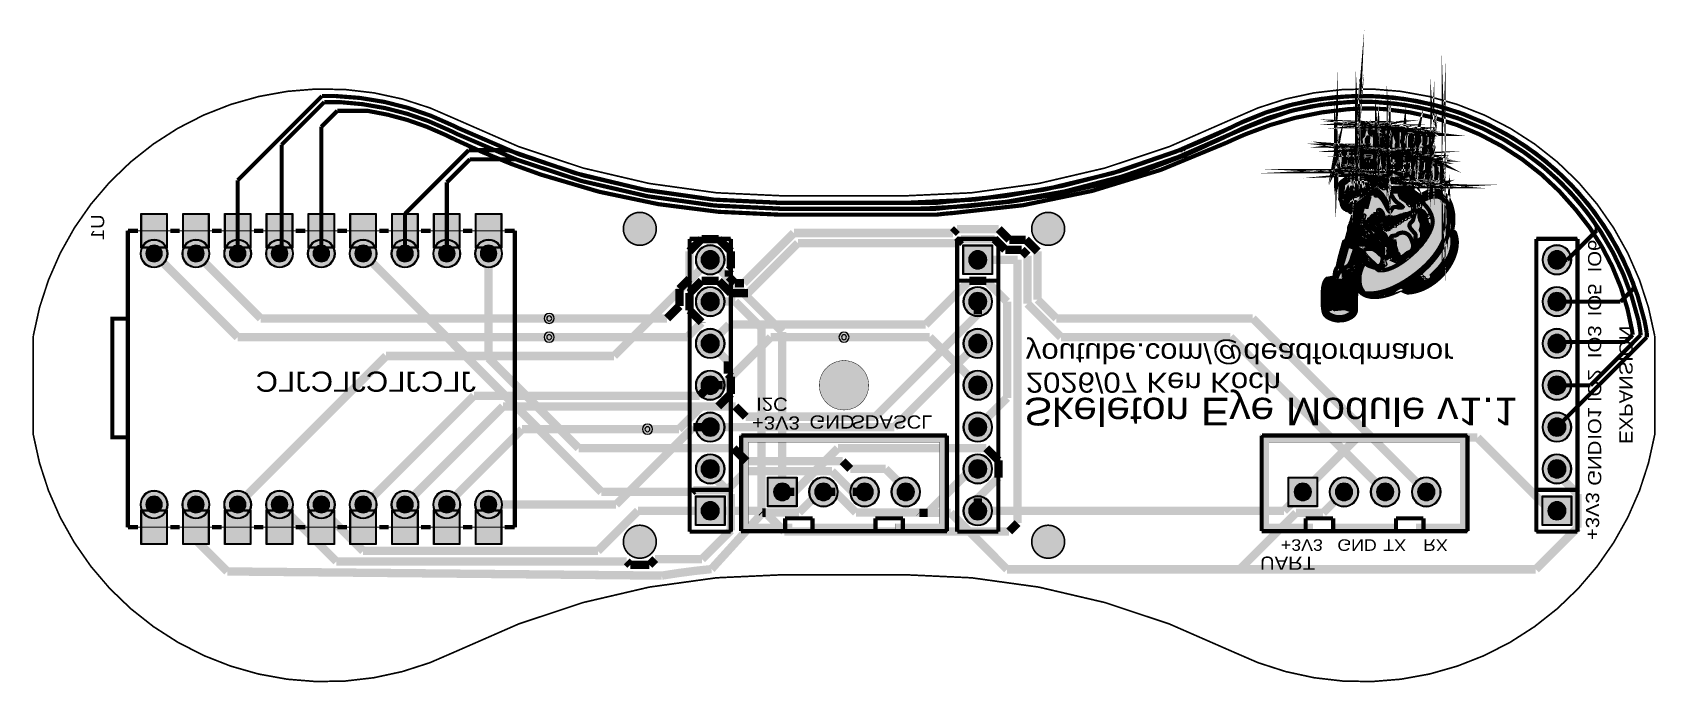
# Model space of a CAD drawing. Header units: millimetres. Extents: x -49.3 to 49.3, y -18 to 21.4.
import ezdxf
from ezdxf.enums import TextEntityAlignment as Align

# ---------------------------------------------------------------- set-up
doc = ezdxf.new("R2010")
doc.units = ezdxf.units.MM
doc.header["$MEASUREMENT"] = 0
for name, color, linetype, true_color in [('Board-Outline-Layer', 7, 'Continuous', 0xff00ff), ('Bottom-Layer', 7, 'Continuous', 0x0000ff), ('Bottom-Paste-Mask-Layer', 7, 'Continuous', 0x800000), ('Bottom-Silkscreen-Layer', 7, 'Continuous', 0x66cc33), ('Bottom-Solder-Mask-Layer', 7, 'Continuous', 0xaa00ff), ('Component-Marking-Layer', 7, 'Continuous', 0x66ffcc), ('Component-Shape-Layer', 7, 'Continuous', 0x00cccc), ('Document-Layer', 7, 'Continuous', 0xffffff), ('Hole-Layer', 7, 'Continuous', 0x222222), ('Multi-Layer', 7, 'Continuous', 0xc0c0c0), ('Pin-Soldering-Layer', 7, 'Continuous', 0xcc9999), ('Top-Layer', 7, 'Continuous', 0xff0000), ('Top-Paste-Mask-Layer', 7, 'Continuous', 0x808080), ('Top-Silkscreen-Layer', 7, 'Continuous', 0xffcc00), ('Top-Solder-Mask-Layer', 7, 'Continuous', 0x800080)]:
    doc.layers.add(name, color=color, linetype=linetype, true_color=true_color)
doc.styles.get("Standard").update_dxf_attribs({"font": 'arial.ttf'})

msp = doc.modelspace()

# ---------------------------------------------------------------- texts
at = {"layer": 'Bottom-Silkscreen-Layer', "text_generation_flag": 2, "width": 1.1}
for s, height, rotation, p in [('U1', 0.8001, 90, (-44.704, 10.381)), ('IO6', 0.8001, -90, (44.958, 6.858)), ('IO5', 0.8001, -90, (44.958, 4.191)), ('IO3', 0.8001, -90, (44.958, 1.651)), ('EXPANSION', 0.8001, -90, (46.863, -3.556)), ('youtube.com/@deadfordmanor', 1.225, -180, (11.049, 2.921)), ('2026/07 Ken Koch', 1.225, -180, (11.049, 1.143)), ('IO2', 0.8001, -90, (44.958, -1.016)), ('I2C', 0.8001, -900, (-5.334, -0.508)), ('Skeleton Eye Module v1.1', 1.68, -180, (10.922, -0.254)), ('+3V3', 0.8001, -900, (-5.588, -1.651)), ('GND', 0.8001, -900, (-2.096, -1.588)), ('SDA', 0.8001, -900, (0.445, -1.588)), ('SCL', 0.8001, -900, (2.985, -1.588)), ('IO1', 0.8001, -90, (44.958, -3.302)), ('GND', 0.8001, -90, (44.958, -6.096)), ('+3V3', 0.8001, -90, (44.831, -9.398)), ('+3V3', 0.7, -180, (26.543, -9.144)), ('GND', 0.7, -180, (29.972, -9.144)), ('TX', 0.7, -180, (32.766, -9.144)), ('RX', 0.7, -180, (35.179, -9.144)), ('UART', 0.8001, -180, (25.273, -10.16))]:
    msp.add_text(s, height=height, rotation=rotation, dxfattribs=at).set_placement(p, align=Align.BOTTOM_LEFT)
msp.add_text('JLCJLCJLCJLC', height=1.225, dxfattribs=at).set_placement((-22.352, -0.762), align=Align.BOTTOM_LEFT)

# ---------------------------------------------------------------- hatches: boundary and pattern name
at = {"layer": 'Bottom-Layer'}
for points in [[(-42.66, 10.381), (-41.16, 10.381), (-41.16, 8.381), (-42.66, 8.381)], [(-40.12, 10.381), (-38.62, 10.381), (-38.62, 8.381), (-40.12, 8.381)], [(-37.58, 10.381), (-36.08, 10.381), (-36.08, 8.381), (-37.58, 8.381)], [(-35.04, 10.381), (-33.54, 10.381), (-33.54, 8.381), (-35.04, 8.381)], [(-32.5, 10.381), (-31, 10.381), (-31, 8.381), (-32.5, 8.381)], [(-29.96, 10.381), (-28.46, 10.381), (-28.46, 8.381), (-29.96, 8.381)], [(-27.42, 10.381), (-25.92, 10.381), (-25.92, 8.381), (-27.42, 8.381)], [(-24.88, 10.381), (-23.38, 10.381), (-23.38, 8.381), (-24.88, 8.381)], [(-22.34, 10.381), (-20.84, 10.381), (-20.84, 8.381), (-22.34, 8.381)], [(-42.71, 8.001, 1), (-41.11, 8.001, 1)], [(-40.17, 8.001, 1), (-38.57, 8.001, 1)], [(-37.63, 8.001, 1), (-36.03, 8.001, 1)], [(-35.09, 8.001, 1), (-33.49, 8.001, 1)], [(-32.55, 8.001, 1), (-30.95, 8.001, 1)], [(-30.01, 8.001, 1), (-28.41, 8.001, 1)], [(-27.47, 8.001, 1), (-25.87, 8.001, 1)], [(-24.93, 8.001, 1), (-23.33, 8.001, 1)], [(-22.39, 8.001, 1), (-20.79, 8.001, 1)], [(-8.978, 7.62, 1), (-7.278, 7.62, 1)], [(7.278, 8.47), (8.978, 8.47), (8.978, 6.77), (7.278, 6.77)], [(42.457, 7.62, 1), (44.157, 7.62, 1)], [(-8.978, 5.08, 1), (-7.278, 5.08, 1)], [(7.278, 5.08, 1), (8.978, 5.08, 1)], [(42.457, 5.08, 1), (44.157, 5.08, 1)], [(-8.978, 2.54, 1), (-7.278, 2.54, 1)], [(7.278, 2.54, 1), (8.978, 2.54, 1)], [(42.457, 2.54, 1), (44.157, 2.54, 1)], [(-8.978, 0, 1), (-7.278, 0, 1)], [(7.278, 0, 1), (8.978, 0, 1)], [(42.457, 0, 1), (44.157, 0, 1)], [(-8.978, -2.54, 1), (-7.278, -2.54, 1)], [(7.278, -2.54, 1), (8.978, -2.54, 1)], [(42.457, -2.54, 1), (44.157, -2.54, 1)], [(-8.978, -5.08, 1), (-7.278, -5.08, 1)], [(7.278, -5.08, 1), (8.978, -5.08, 1)], [(42.457, -5.08, 1), (44.157, -5.08, 1)], [(-2.9, -5.627), (-2.9, -7.327), (-4.6, -7.327), (-4.6, -5.627)], [(-2.1, -6.477, 1), (-0.4, -6.477, 1)], [(0.4, -6.477, 1), (2.1, -6.477, 1)], [(2.9, -6.477, 1), (4.6, -6.477, 1)], [(28.723, -5.627), (28.723, -7.327), (27.023, -7.327), (27.023, -5.627)], [(29.523, -6.477, 1), (31.223, -6.477, 1)], [(32.023, -6.477, 1), (33.723, -6.477, 1)], [(34.523, -6.477, 1), (36.223, -6.477, 1)], [(-42.71, -7.239, 1), (-41.11, -7.239, 1)], [(-40.17, -7.239, 1), (-38.57, -7.239, 1)], [(-37.63, -7.239, 1), (-36.03, -7.239, 1)], [(-35.09, -7.239, 1), (-33.49, -7.239, 1)], [(-32.55, -7.239, 1), (-30.95, -7.239, 1)], [(-30.01, -7.239, 1), (-28.41, -7.239, 1)], [(-27.47, -7.239, 1), (-25.87, -7.239, 1)], [(-24.93, -7.239, 1), (-23.33, -7.239, 1)], [(-22.39, -7.239, 1), (-20.79, -7.239, 1)], [(-7.278, -8.47), (-8.978, -8.47), (-8.978, -6.77), (-7.278, -6.77)], [(7.278, -7.62, 1), (8.978, -7.62, 1)], [(44.157, -8.47), (42.457, -8.47), (42.457, -6.77), (44.157, -6.77)], [(-42.66, -7.619), (-41.16, -7.619), (-41.16, -9.619), (-42.66, -9.619)], [(-40.12, -7.619), (-38.62, -7.619), (-38.62, -9.619), (-40.12, -9.619)], [(-37.58, -7.619), (-36.08, -7.619), (-36.08, -9.619), (-37.58, -9.619)], [(-35.04, -7.619), (-33.54, -7.619), (-33.54, -9.619), (-35.04, -9.619)], [(-32.5, -7.619), (-31, -7.619), (-31, -9.619), (-32.5, -9.619)], [(-29.96, -7.619), (-28.46, -7.619), (-28.46, -9.619), (-29.96, -9.619)], [(-27.42, -7.619), (-25.92, -7.619), (-25.92, -9.619), (-27.42, -9.619)], [(-24.88, -7.619), (-23.38, -7.619), (-23.38, -9.619), (-24.88, -9.619)], [(-22.34, -7.619), (-20.84, -7.619), (-20.84, -9.619), (-22.34, -9.619)]]:
    msp.add_hatch(color=256, dxfattribs=at).paths.add_polyline_path(points)
at = {"layer": 'Bottom-Paste-Mask-Layer'}
for points in [[(-42.66, 10.381), (-41.16, 10.381), (-41.16, 8.381), (-42.66, 8.381)], [(-40.12, 10.381), (-38.62, 10.381), (-38.62, 8.381), (-40.12, 8.381)], [(-37.58, 10.381), (-36.08, 10.381), (-36.08, 8.381), (-37.58, 8.381)], [(-35.04, 10.381), (-33.54, 10.381), (-33.54, 8.381), (-35.04, 8.381)], [(-32.5, 10.381), (-31, 10.381), (-31, 8.381), (-32.5, 8.381)], [(-29.96, 10.381), (-28.46, 10.381), (-28.46, 8.381), (-29.96, 8.381)], [(-27.42, 10.381), (-25.92, 10.381), (-25.92, 8.381), (-27.42, 8.381)], [(-24.88, 10.381), (-23.38, 10.381), (-23.38, 8.381), (-24.88, 8.381)], [(-22.34, 10.381), (-20.84, 10.381), (-20.84, 8.381), (-22.34, 8.381)], [(-42.71, 8.001, 1), (-41.11, 8.001, 1)], [(-40.17, 8.001, 1), (-38.57, 8.001, 1)], [(-37.63, 8.001, 1), (-36.03, 8.001, 1)], [(-35.09, 8.001, 1), (-33.49, 8.001, 1)], [(-32.55, 8.001, 1), (-30.95, 8.001, 1)], [(-30.01, 8.001, 1), (-28.41, 8.001, 1)], [(-27.47, 8.001, 1), (-25.87, 8.001, 1)], [(-24.93, 8.001, 1), (-23.33, 8.001, 1)], [(-22.39, 8.001, 1), (-20.79, 8.001, 1)], [(-8.978, 7.62, 1), (-7.278, 7.62, 1)], [(7.278, 8.47), (8.978, 8.47), (8.978, 6.77), (7.278, 6.77)], [(42.457, 7.62, 1), (44.157, 7.62, 1)], [(-8.978, 5.08, 1), (-7.278, 5.08, 1)], [(7.278, 5.08, 1), (8.978, 5.08, 1)], [(42.457, 5.08, 1), (44.157, 5.08, 1)], [(-8.978, 2.54, 1), (-7.278, 2.54, 1)], [(7.278, 2.54, 1), (8.978, 2.54, 1)], [(42.457, 2.54, 1), (44.157, 2.54, 1)], [(-8.978, 0, 1), (-7.278, 0, 1)], [(7.278, 0, 1), (8.978, 0, 1)], [(42.457, 0, 1), (44.157, 0, 1)], [(-8.978, -2.54, 1), (-7.278, -2.54, 1)], [(7.278, -2.54, 1), (8.978, -2.54, 1)], [(42.457, -2.54, 1), (44.157, -2.54, 1)], [(-8.978, -5.08, 1), (-7.278, -5.08, 1)], [(7.278, -5.08, 1), (8.978, -5.08, 1)], [(42.457, -5.08, 1), (44.157, -5.08, 1)], [(-2.9, -5.627), (-2.9, -7.327), (-4.6, -7.327), (-4.6, -5.627)], [(-2.1, -6.477, 1), (-0.4, -6.477, 1)], [(0.4, -6.477, 1), (2.1, -6.477, 1)], [(2.9, -6.477, 1), (4.6, -6.477, 1)], [(28.723, -5.627), (28.723, -7.327), (27.023, -7.327), (27.023, -5.627)], [(29.523, -6.477, 1), (31.223, -6.477, 1)], [(32.023, -6.477, 1), (33.723, -6.477, 1)], [(34.523, -6.477, 1), (36.223, -6.477, 1)], [(-42.71, -7.239, 1), (-41.11, -7.239, 1)], [(-40.17, -7.239, 1), (-38.57, -7.239, 1)], [(-37.63, -7.239, 1), (-36.03, -7.239, 1)], [(-35.09, -7.239, 1), (-33.49, -7.239, 1)], [(-32.55, -7.239, 1), (-30.95, -7.239, 1)], [(-30.01, -7.239, 1), (-28.41, -7.239, 1)], [(-27.47, -7.239, 1), (-25.87, -7.239, 1)], [(-24.93, -7.239, 1), (-23.33, -7.239, 1)], [(-22.39, -7.239, 1), (-20.79, -7.239, 1)], [(-7.278, -8.47), (-8.978, -8.47), (-8.978, -6.77), (-7.278, -6.77)], [(7.278, -7.62, 1), (8.978, -7.62, 1)], [(44.157, -8.47), (42.457, -8.47), (42.457, -6.77), (44.157, -6.77)], [(-42.66, -7.619), (-41.16, -7.619), (-41.16, -9.619), (-42.66, -9.619)], [(-40.12, -7.619), (-38.62, -7.619), (-38.62, -9.619), (-40.12, -9.619)], [(-37.58, -7.619), (-36.08, -7.619), (-36.08, -9.619), (-37.58, -9.619)], [(-35.04, -7.619), (-33.54, -7.619), (-33.54, -9.619), (-35.04, -9.619)], [(-32.5, -7.619), (-31, -7.619), (-31, -9.619), (-32.5, -9.619)], [(-29.96, -7.619), (-28.46, -7.619), (-28.46, -9.619), (-29.96, -9.619)], [(-27.42, -7.619), (-25.92, -7.619), (-25.92, -9.619), (-27.42, -9.619)], [(-24.88, -7.619), (-23.38, -7.619), (-23.38, -9.619), (-24.88, -9.619)], [(-22.34, -7.619), (-20.84, -7.619), (-20.84, -9.619), (-22.34, -9.619)]]:
    msp.add_hatch(color=256, dxfattribs=at).paths.add_polyline_path(points)
at = {"layer": 'Bottom-Silkscreen-Layer'}
for points in [[(31.226, 15.82), (31.226, 15.848), (31.231, 15.831), (31.235, 15.815), (31.23, 15.804), (31.226, 15.792)], [(31.234, 15.86), (31.233, 15.872), (31.243, 15.89), (31.253, 15.908), (31.281, 15.922), (31.309, 15.937), (31.324, 15.933), (31.34, 15.929), (31.32, 15.928), (31.301, 15.927), (31.276, 15.907), (31.25, 15.887), (31.243, 15.867), (31.235, 15.848)], [(31.236, 15.741), (31.236, 15.792), (31.24, 15.767), (31.244, 15.741), (31.24, 15.716), (31.236, 15.69)], [(32.048, 14.416), (32.025, 14.424), (31.976, 14.425), (31.927, 14.425), (31.909, 14.435), (31.891, 14.445), (31.891, 14.454), (31.891, 14.464), (31.874, 14.489), (31.857, 14.513), (31.851, 14.536), (31.846, 14.558), (31.856, 14.596), (31.866, 14.634), (31.841, 14.682), (31.817, 14.731), (31.817, 14.822), (31.817, 14.914), (31.831, 14.948), (31.845, 14.981), (31.845, 15.014), (31.845, 15.046), (31.837, 15.046), (31.83, 15.046), (31.795, 14.989), (31.761, 14.931), (31.761, 14.833), (31.761, 14.736), (31.747, 14.671), (31.734, 14.606), (31.734, 14.53), (31.734, 14.454), (31.726, 14.45), (31.719, 14.445), (31.65, 14.463), (31.582, 14.481), (31.526, 14.481), (31.47, 14.481), (31.382, 14.51), (31.294, 14.54), (31.28, 14.552), (31.267, 14.564), (31.263, 14.706), (31.26, 14.847), (31.279, 14.957), (31.298, 15.067), (31.298, 15.24), (31.298, 15.412), (31.312, 15.486), (31.327, 15.561), (31.328, 15.703), (31.33, 15.845), (31.418, 15.839), (31.507, 15.833), (31.541, 15.828), (31.576, 15.822), (31.576, 15.803), (31.576, 15.783), (31.557, 15.542), (31.537, 15.301), (31.533, 15.232), (31.528, 15.162), (31.534, 15.168), (31.54, 15.173), (31.557, 15.275), (31.574, 15.376), (31.607, 15.449), (31.641, 15.521), (31.641, 15.557), (31.641, 15.593), (31.659, 15.641), (31.677, 15.688), (31.683, 15.727), (31.689, 15.766), (31.695, 15.776), (31.702, 15.787), (31.803, 15.789), (31.905, 15.792), (31.911, 15.635), (31.916, 15.477), (31.936, 15.395), (31.956, 15.312), (31.958, 15.309), (31.961, 15.307), (31.961, 15.369), (31.961, 15.431), (31.972, 15.578), (31.983, 15.725), (31.987, 15.73), (31.992, 15.735), (32.083, 15.738), (32.173, 15.743), (32.206, 15.733), (32.238, 15.724), (32.263, 15.719), (32.288, 15.713), (32.263, 15.66), (32.238, 15.607), (32.24, 15.537), (32.241, 15.468), (32.252, 15.287), (32.262, 15.107), (32.257, 14.856), (32.252, 14.606), (32.247, 14.546), (32.242, 14.485), (32.255, 14.446), (32.269, 14.407), (32.17, 14.408), (32.072, 14.409)], [(31.398, 15.933), (31.428, 15.937), (31.458, 15.933), (31.488, 15.93), (31.428, 15.93), (31.368, 15.93)], [(31.65, 15.871), (31.65, 15.876), (31.626, 15.893), (31.601, 15.911), (31.549, 15.918), (31.497, 15.925), (31.55, 15.923), (31.602, 15.921), (31.629, 15.903), (31.655, 15.885), (31.687, 15.88), (31.72, 15.875), (31.685, 15.87), (31.65, 15.865)], [(31.75, 15.887), (31.78, 15.891), (31.805, 15.887), (31.831, 15.883), (31.775, 15.883), (31.72, 15.883)], [(31.984, 15.834), (31.984, 15.843), (31.954, 15.862), (31.923, 15.88), (31.896, 15.881), (31.868, 15.882), (31.885, 15.887), (31.902, 15.891), (31.923, 15.886), (31.945, 15.88), (31.974, 15.856), (32.002, 15.832), (32.092, 15.837), (32.183, 15.842), (32.127, 15.834), (32.072, 15.827), (32.028, 15.826), (31.984, 15.825)], [(32.195, 15.831), (32.207, 15.836), (32.213, 15.83), (32.218, 15.825), (32.2, 15.825), (32.183, 15.826)], [(32.328, 15.799), (32.317, 15.81), (32.268, 15.816), (32.22, 15.822), (32.262, 15.823), (32.304, 15.825), (32.323, 15.811), (32.342, 15.798), (32.383, 15.794), (32.424, 15.791), (32.381, 15.789), (32.339, 15.788)], [(32.507, 15.778), (32.47, 15.785), (32.498, 15.786), (32.525, 15.786), (32.567, 15.779), (32.609, 15.771), (32.576, 15.772), (32.544, 15.772)], [(31.163, 14.74), (31.163, 14.819), (31.166, 14.78), (31.17, 14.74), (31.166, 14.701), (31.163, 14.662)], [(31.171, 14.879), (31.171, 14.921), (31.175, 14.9), (31.179, 14.879), (31.175, 14.859), (31.171, 14.838)], [(31.18, 14.944), (31.18, 14.968), (31.187, 14.995), (31.194, 15.023), (31.194, 15), (31.194, 14.977), (31.187, 14.949), (31.18, 14.921)], [(31.2, 15.116), (31.2, 15.208), (31.203, 15.159), (31.207, 15.111), (31.203, 15.067), (31.2, 15.023)], [(31.213, 15.445), (31.217, 15.514), (31.224, 15.598), (31.231, 15.681), (31.227, 15.584), (31.224, 15.486), (31.216, 15.431), (31.208, 15.375)], [(31.209, 15.287), (31.209, 15.366), (31.212, 15.327), (31.216, 15.287), (31.212, 15.248), (31.209, 15.208)], [(32.705, 14.323), (32.652, 14.339), (32.595, 14.346), (32.538, 14.352), (32.516, 14.362), (32.493, 14.373), (32.489, 14.387), (32.485, 14.402), (32.479, 14.523), (32.473, 14.643), (32.464, 14.703), (32.456, 14.764), (32.451, 14.856), (32.447, 14.949), (32.437, 15.023), (32.426, 15.097), (32.413, 15.17), (32.4, 15.243), (32.4, 15.278), (32.4, 15.314), (32.391, 15.339), (32.381, 15.365), (32.372, 15.512), (32.363, 15.659), (32.353, 15.678), (32.343, 15.697), (32.346, 15.699), (32.349, 15.702), (32.437, 15.693), (32.525, 15.685), (32.593, 15.68), (32.66, 15.674), (32.66, 15.608), (32.661, 15.542), (32.672, 15.5), (32.683, 15.459), (32.723, 15.438), (32.762, 15.417), (32.767, 15.433), (32.772, 15.449), (32.784, 15.477), (32.796, 15.505), (32.813, 15.572), (32.83, 15.639), (32.854, 15.639), (32.877, 15.64), (32.988, 15.624), (33.1, 15.608), (33.124, 15.59), (33.149, 15.572), (33.136, 15.541), (33.123, 15.51), (33.123, 15.483), (33.123, 15.456), (33.099, 15.305), (33.076, 15.153), (33.049, 15.107), (33.023, 15.06), (33.007, 15.005), (32.991, 14.95), (32.965, 14.898), (32.939, 14.847), (32.928, 14.782), (32.917, 14.717), (32.894, 14.626), (32.872, 14.534), (32.854, 14.499), (32.836, 14.463), (32.836, 14.384), (32.836, 14.305), (32.796, 14.305), (32.757, 14.306)], [(32.355, 14.798), (32.356, 14.875), (32.359, 14.861), (32.362, 14.847), (32.366, 14.784), (32.369, 14.722), (32.361, 14.722), (32.354, 14.722)], [(32.634, 15.766), (32.65, 15.77), (32.667, 15.766), (32.683, 15.762), (32.65, 15.762), (32.618, 15.762)], [(32.757, 14.85), (32.77, 14.94), (32.78, 14.975), (32.79, 15.01), (32.776, 15.039), (32.762, 15.068), (32.762, 15.092), (32.762, 15.116), (32.775, 15.136), (32.789, 15.155), (32.759, 15.161), (32.729, 15.166), (32.685, 15.172), (32.641, 15.178), (32.641, 15.17), (32.641, 15.161), (32.656, 15.106), (32.67, 15.051), (32.68, 14.968), (32.69, 14.884), (32.694, 14.778), (32.698, 14.671), (32.721, 14.715), (32.744, 14.759)], [(32.743, 15.689), (32.743, 15.706), (32.716, 15.733), (32.689, 15.76), (32.697, 15.76), (32.705, 15.76), (32.73, 15.728), (32.755, 15.697), (32.774, 15.714), (32.793, 15.732), (32.812, 15.731), (32.831, 15.73), (32.813, 15.725), (32.794, 15.721), (32.769, 15.697), (32.743, 15.673)], [(32.871, 15.729), (32.901, 15.733), (32.926, 15.729), (32.951, 15.725), (32.896, 15.726), (32.84, 15.726)], [(32.977, 15.72), (32.993, 15.724), (33.005, 15.72), (33.016, 15.715), (32.988, 15.715), (32.961, 15.716)], [(33.032, 15.711), (33.049, 15.715), (33.065, 15.711), (33.081, 15.706), (33.049, 15.706), (33.016, 15.706)], [(33.022, 14.794), (33.021, 14.815), (33.047, 14.864), (33.073, 14.913), (33.091, 14.975), (33.109, 15.037), (33.116, 15.037), (33.123, 15.037), (33.121, 14.951), (33.119, 14.866), (33.114, 14.935), (33.109, 15.005), (33.092, 14.949), (33.075, 14.893), (33.056, 14.862), (33.037, 14.831), (33.03, 14.802), (33.023, 14.773)], [(33.401, 15.615), (33.391, 15.628), (33.361, 15.64), (33.331, 15.652), (33.309, 15.669), (33.287, 15.686), (33.258, 15.686), (33.229, 15.686), (33.208, 15.671), (33.187, 15.656), (33.163, 15.672), (33.138, 15.688), (33.114, 15.695), (33.09, 15.703), (33.109, 15.703), (33.127, 15.704), (33.156, 15.687), (33.184, 15.669), (33.207, 15.682), (33.229, 15.694), (33.257, 15.694), (33.285, 15.695), (33.364, 15.649), (33.442, 15.603), (33.427, 15.602), (33.412, 15.602)], [(33.813, 14.163), (33.729, 14.206), (33.715, 14.212), (33.702, 14.219), (33.697, 14.278), (33.692, 14.337), (33.664, 14.378), (33.637, 14.419), (33.633, 14.578), (33.63, 14.736), (33.607, 14.676), (33.584, 14.615), (33.577, 14.472), (33.569, 14.328), (33.559, 14.296), (33.549, 14.263), (33.549, 14.217), (33.549, 14.171), (33.543, 14.15), (33.537, 14.129), (33.527, 14.129), (33.517, 14.129), (33.493, 14.153), (33.468, 14.177), (33.395, 14.195), (33.322, 14.214), (33.292, 14.209), (33.262, 14.204), (33.247, 14.233), (33.232, 14.261), (33.21, 14.336), (33.187, 14.412), (33.182, 14.476), (33.176, 14.541), (33.191, 14.639), (33.206, 14.736), (33.21, 14.912), (33.213, 15.088), (33.229, 15.157), (33.245, 15.227), (33.24, 15.343), (33.235, 15.459), (33.245, 15.524), (33.254, 15.589), (33.307, 15.564), (33.36, 15.539), (33.372, 15.524), (33.384, 15.51), (33.418, 15.509), (33.452, 15.509), (33.472, 15.504), (33.493, 15.498), (33.493, 15.402), (33.493, 15.306), (33.483, 15.266), (33.472, 15.227), (33.501, 15.145), (33.529, 15.062), (33.543, 15.095), (33.557, 15.129), (33.58, 15.243), (33.603, 15.357), (33.621, 15.394), (33.639, 15.431), (33.645, 15.465), (33.651, 15.499), (33.662, 15.503), (33.674, 15.507), (33.746, 15.498), (33.818, 15.49), (33.889, 15.469), (33.961, 15.447), (33.959, 15.337), (33.957, 15.227), (33.95, 15.069), (33.942, 14.912), (33.924, 14.885), (33.906, 14.857), (33.906, 14.806), (33.907, 14.754), (33.933, 14.69), (33.959, 14.626), (33.952, 14.468), (33.946, 14.31), (33.926, 14.259), (33.907, 14.208), (33.906, 14.164), (33.905, 14.12), (33.901, 14.12), (33.896, 14.12)], [(33.459, 15.599), (33.475, 15.604), (33.486, 15.599), (33.498, 15.594), (33.47, 15.595), (33.442, 15.595)], [(33.563, 15.556), (33.556, 15.567), (33.527, 15.58), (33.498, 15.592), (33.512, 15.593), (33.526, 15.593), (33.547, 15.578), (33.568, 15.564), (33.599, 15.583), (33.63, 15.602), (33.689, 15.601), (33.748, 15.599), (33.681, 15.594), (33.615, 15.588), (33.592, 15.567), (33.569, 15.545)], [(33.774, 15.59), (33.79, 15.594), (33.801, 15.59), (33.813, 15.585), (33.785, 15.586), (33.757, 15.586)], [(33.841, 15.574), (33.813, 15.582), (33.836, 15.582), (33.859, 15.582), (33.878, 15.574), (33.896, 15.566), (33.882, 15.567), (33.868, 15.567)], [(34.049, 15.462), (34.049, 15.479), (34.027, 15.503), (34.004, 15.527), (33.952, 15.542), (33.899, 15.558), (33.903, 15.561), (33.907, 15.565), (33.956, 15.55), (34.006, 15.536), (34.032, 15.509), (34.058, 15.483), (34.058, 15.464), (34.058, 15.445), (34.054, 15.445), (34.049, 15.445)], [(34.053, 15.335), (34.048, 15.359), (34.051, 15.39), (34.055, 15.422), (34.057, 15.375), (34.059, 15.329), (34.071, 15.35), (34.082, 15.371), (34.123, 15.414), (34.164, 15.456), (34.199, 15.473), (34.233, 15.491), (34.25, 15.491), (34.267, 15.49), (34.233, 15.478), (34.2, 15.466), (34.173, 15.447), (34.146, 15.428), (34.122, 15.402), (34.097, 15.375), (34.078, 15.344), (34.059, 15.312)], [(34.367, 14.042), (34.276, 14.103), (34.252, 14.128), (34.228, 14.154), (34.191, 14.174), (34.155, 14.195), (34.132, 14.228), (34.109, 14.261), (34.108, 14.318), (34.107, 14.374), (34.085, 14.416), (34.063, 14.458), (34.062, 14.717), (34.06, 14.977), (34.069, 15.042), (34.077, 15.107), (34.11, 15.195), (34.143, 15.283), (34.166, 15.317), (34.189, 15.351), (34.224, 15.374), (34.258, 15.398), (34.38, 15.398), (34.501, 15.398), (34.59, 15.356), (34.678, 15.314), (34.713, 15.267), (34.748, 15.219), (34.754, 15.209), (34.759, 15.199), (34.786, 15.148), (34.813, 15.097), (34.82, 14.778), (34.827, 14.458), (34.822, 14.425), (34.816, 14.393), (34.784, 14.282), (34.752, 14.171), (34.71, 14.109), (34.669, 14.048), (34.57, 14.014), (34.47, 13.981), (34.465, 13.981), (34.459, 13.981)], [(34.287, 15.498), (34.308, 15.502), (34.325, 15.497), (34.341, 15.493), (34.304, 15.493), (34.267, 15.494)], [(34.362, 15.488), (34.383, 15.492), (34.399, 15.488), (34.415, 15.484), (34.378, 15.484), (34.341, 15.484)], [(34.467, 14.342), (34.484, 14.365), (34.475, 14.566), (34.466, 14.767), (34.484, 14.823), (34.502, 14.879), (34.498, 15.025), (34.493, 15.171), (34.485, 15.179), (34.477, 15.187), (34.455, 15.184), (34.433, 15.181), (34.41, 15.134), (34.387, 15.088), (34.389, 14.71), (34.391, 14.332), (34.397, 14.322), (34.403, 14.313), (34.426, 14.316), (34.45, 14.319)], [(34.537, 15.479), (34.531, 15.485), (34.473, 15.491), (34.415, 15.498), (34.461, 15.499), (34.507, 15.499), (34.535, 15.487), (34.563, 15.474), (34.553, 15.473), (34.543, 15.473)], [(34.802, 15.294), (34.763, 15.347), (34.737, 15.372), (34.711, 15.396), (34.637, 15.434), (34.563, 15.472), (34.569, 15.472), (34.575, 15.473), (34.639, 15.442), (34.702, 15.412), (34.725, 15.396), (34.748, 15.381), (34.794, 15.32), (34.839, 15.26), (34.847, 15.265), (34.854, 15.27), (34.849, 15.255), (34.843, 15.241), (34.842, 15.241), (34.841, 15.241)], [(34.842, 15.315), (34.848, 15.347), (34.862, 15.369), (34.877, 15.392), (34.907, 15.404), (34.937, 15.417), (34.959, 15.417), (34.98, 15.417), (35.04, 15.388), (35.1, 15.359), (35.151, 15.345), (35.202, 15.332), (35.222, 15.327), (35.242, 15.322), (35.276, 15.356), (35.309, 15.389), (35.348, 15.389), (35.388, 15.389), (35.461, 15.343), (35.535, 15.296), (35.526, 15.297), (35.517, 15.297), (35.453, 15.338), (35.389, 15.38), (35.35, 15.38), (35.31, 15.38), (35.281, 15.346), (35.252, 15.313), (35.227, 15.318), (35.202, 15.323), (35.16, 15.333), (35.119, 15.343), (35.046, 15.376), (34.974, 15.41), (34.94, 15.404), (34.907, 15.399), (34.883, 15.375), (34.86, 15.352), (34.848, 15.317), (34.837, 15.283)], [(35.518, 13.867), (35.512, 13.873), (35.398, 13.88), (35.285, 13.886), (35.26, 13.896), (35.234, 13.906), (35.135, 13.926), (35.035, 13.946), (34.973, 13.947), (34.91, 13.947), (34.916, 13.994), (34.921, 14.041), (34.901, 14.087), (34.882, 14.133), (34.879, 14.258), (34.876, 14.384), (34.894, 14.43), (34.912, 14.476), (34.926, 14.551), (34.939, 14.625), (34.947, 14.731), (34.956, 14.838), (34.942, 14.933), (34.929, 15.029), (34.935, 15.172), (34.941, 15.315), (34.953, 15.315), (34.965, 15.315), (35.039, 15.283), (35.112, 15.25), (35.128, 15.25), (35.143, 15.25), (35.187, 15.236), (35.23, 15.221), (35.248, 15.127), (35.267, 15.032), (35.266, 14.963), (35.266, 14.893), (35.256, 14.768), (35.245, 14.643), (35.253, 14.636), (35.26, 14.628), (35.288, 14.688), (35.316, 14.748), (35.326, 14.905), (35.336, 15.063), (35.337, 15.154), (35.338, 15.245), (35.344, 15.271), (35.35, 15.297), (35.415, 15.257), (35.48, 15.216), (35.526, 15.2), (35.572, 15.185), (35.626, 15.179), (35.679, 15.173), (35.679, 15.158), (35.679, 15.144), (35.66, 15.056), (35.641, 14.968), (35.644, 14.787), (35.646, 14.606), (35.632, 14.578), (35.618, 14.551), (35.586, 14.535), (35.554, 14.52), (35.517, 14.503), (35.48, 14.487), (35.513, 14.481), (35.546, 14.475), (35.57, 14.457), (35.595, 14.439), (35.595, 14.42), (35.596, 14.4), (35.619, 14.374), (35.642, 14.347), (35.648, 14.316), (35.653, 14.285), (35.642, 14.25), (35.631, 14.216), (35.628, 14.124), (35.625, 14.032), (35.616, 13.965), (35.606, 13.898), (35.596, 13.879), (35.586, 13.86), (35.555, 13.86), (35.525, 13.86)], [(35.57, 15.279), (35.54, 15.288), (35.54, 15.293), (35.54, 15.298), (35.561, 15.291), (35.582, 15.284), (35.637, 15.278), (35.693, 15.271), (35.646, 15.271), (35.6, 15.27)], [(35.759, 15.204), (35.753, 15.232), (35.723, 15.25), (35.693, 15.269), (35.705, 15.269), (35.717, 15.269), (35.744, 15.242), (35.771, 15.214), (35.771, 15.195), (35.771, 15.176), (35.768, 15.176), (35.765, 15.176)], [(35.736, 14.926), (35.736, 14.995), (35.743, 15.018), (35.75, 15.042), (35.746, 14.958), (35.742, 14.875), (35.739, 14.866), (35.736, 14.856)], [(35.738, 14.694), (35.738, 14.791), (35.741, 14.743), (35.745, 14.694), (35.741, 14.645), (35.738, 14.597)], [(35.76, 15.102), (35.765, 15.162), (35.768, 15.166), (35.771, 15.17), (35.771, 15.129), (35.77, 15.088), (35.762, 15.065), (35.755, 15.042)], [(29.882, 13.5), (29.872, 13.529), (29.872, 13.569), (29.872, 13.609), (29.883, 13.635), (29.893, 13.661), (29.9, 13.735), (29.906, 13.809), (29.908, 13.748), (29.909, 13.686), (29.895, 13.647), (29.881, 13.608), (29.881, 13.568), (29.881, 13.528), (29.891, 13.503), (29.9, 13.478), (29.897, 13.474), (29.893, 13.47)], [(29.894, 14.087), (29.894, 14.152), (29.897, 14.117), (29.901, 14.082), (29.897, 14.052), (29.894, 14.022)], [(29.904, 13.962), (29.898, 14), (29.902, 14.005), (29.907, 14.009), (29.913, 13.97), (29.919, 13.932), (29.915, 13.928), (29.911, 13.924)], [(29.905, 14.18), (29.911, 14.208), (29.918, 14.356), (29.924, 14.504), (29.926, 14.37), (29.927, 14.235), (29.913, 14.194), (29.9, 14.152)], [(29.916, 13.86), (29.921, 13.911), (29.924, 13.915), (29.928, 13.919), (29.927, 13.883), (29.926, 13.846), (29.918, 13.828), (29.911, 13.809)], [(29.928, 14.516), (29.928, 14.526), (29.956, 14.55), (29.985, 14.574), (30.019, 14.573), (30.053, 14.573), (30.09, 14.565), (30.127, 14.557), (30.055, 14.562), (29.984, 14.567), (29.956, 14.537), (29.928, 14.507)], [(30.15, 13.101), (30.08, 13.109), (30.059, 13.114), (30.038, 13.119), (30.011, 13.162), (29.984, 13.204), (29.978, 13.232), (29.972, 13.259), (29.993, 13.282), (30.014, 13.304), (30.012, 13.381), (30.01, 13.459), (29.992, 13.495), (29.974, 13.531), (29.974, 13.569), (29.974, 13.608), (29.988, 13.641), (30.002, 13.674), (30.002, 13.735), (30.002, 13.795), (30.012, 13.835), (30.023, 13.875), (30.008, 13.943), (29.992, 14.011), (29.992, 14.078), (29.992, 14.146), (30.002, 14.172), (30.012, 14.198), (30.015, 14.337), (30.018, 14.476), (30.035, 14.474), (30.053, 14.471), (30.167, 14.464), (30.281, 14.456), (30.308, 14.436), (30.334, 14.416), (30.37, 14.416), (30.405, 14.416), (30.47, 14.397), (30.534, 14.378), (30.605, 14.36), (30.676, 14.343), (30.728, 14.317), (30.78, 14.291), (30.786, 14.27), (30.791, 14.248), (30.786, 14.066), (30.781, 13.883), (30.765, 13.823), (30.748, 13.763), (30.747, 13.61), (30.746, 13.457), (30.739, 13.401), (30.732, 13.346), (30.718, 13.299), (30.705, 13.253), (30.637, 13.19), (30.568, 13.128), (30.542, 13.118), (30.516, 13.108), (30.381, 13.1), (30.247, 13.092), (30.233, 13.092), (30.219, 13.093)], [(30.175, 14.553), (30.205, 14.556), (30.24, 14.553), (30.275, 14.549), (30.21, 14.549), (30.145, 14.549)], [(30.335, 14.523), (30.312, 14.536), (30.293, 14.537), (30.275, 14.538), (30.287, 14.543), (30.3, 14.548), (30.334, 14.533), (30.368, 14.519), (30.386, 14.515), (30.405, 14.511), (30.381, 14.51), (30.358, 14.509)], [(30.394, 13.344), (30.407, 13.364), (30.413, 13.426), (30.419, 13.488), (30.433, 13.528), (30.447, 13.568), (30.456, 13.656), (30.464, 13.744), (30.475, 13.783), (30.487, 13.821), (30.461, 13.901), (30.435, 13.98), (30.442, 14.036), (30.448, 14.092), (30.424, 14.122), (30.4, 14.152), (30.389, 14.165), (30.378, 14.178), (30.37, 14.151), (30.362, 14.124), (30.363, 13.995), (30.364, 13.865), (30.364, 13.856), (30.364, 13.846), (30.354, 13.661), (30.345, 13.476), (30.336, 13.439), (30.326, 13.401), (30.326, 13.368), (30.326, 13.334), (30.337, 13.329), (30.349, 13.324), (30.365, 13.323), (30.381, 13.323)], [(30.451, 14.495), (30.405, 14.507), (30.428, 14.507), (30.451, 14.507), (30.488, 14.495), (30.525, 14.483), (30.511, 14.483), (30.497, 14.483)], [(30.539, 14.472), (30.525, 14.481), (30.534, 14.481), (30.543, 14.481), (30.557, 14.472), (30.571, 14.463), (30.562, 14.463), (30.553, 14.463)], [(30.579, 14.459), (30.585, 14.466), (30.591, 14.459), (30.597, 14.453), (30.585, 14.453), (30.573, 14.453)], [(30.752, 14.403), (30.701, 14.427), (30.65, 14.439), (30.599, 14.452), (30.618, 14.452), (30.636, 14.453), (30.673, 14.443), (30.709, 14.433), (30.759, 14.41), (30.809, 14.387), (30.822, 14.404), (30.835, 14.421), (30.835, 14.426), (30.835, 14.432), (30.859, 14.442), (30.882, 14.453), (30.898, 14.452), (30.914, 14.452), (30.884, 14.443), (30.854, 14.434), (30.834, 14.407), (30.813, 14.379), (30.808, 14.379), (30.803, 14.379)], [(31.233, 12.92), (31.164, 12.933), (31.081, 12.942), (30.997, 12.951), (30.905, 12.982), (30.812, 13.012), (30.816, 13.026), (30.82, 13.04), (30.826, 13.133), (30.832, 13.225), (30.856, 13.295), (30.88, 13.364), (30.871, 13.415), (30.861, 13.465), (30.867, 13.517), (30.872, 13.568), (30.881, 13.721), (30.889, 13.874), (30.904, 13.925), (30.918, 13.976), (30.918, 14.14), (30.919, 14.304), (30.91, 14.327), (30.901, 14.351), (30.909, 14.356), (30.918, 14.361), (30.993, 14.338), (31.067, 14.314), (31.171, 14.295), (31.275, 14.275), (31.344, 14.262), (31.412, 14.249), (31.418, 14.244), (31.423, 14.239), (31.424, 14.123), (31.425, 14.008), (31.377, 14.008), (31.329, 14.008), (31.272, 14.002), (31.215, 13.997), (31.215, 13.93), (31.215, 13.863), (31.186, 13.805), (31.157, 13.748), (31.161, 13.745), (31.164, 13.742), (31.266, 13.714), (31.367, 13.687), (31.379, 13.591), (31.39, 13.494), (31.39, 13.482), (31.391, 13.47), (31.323, 13.476), (31.256, 13.482), (31.246, 13.47), (31.235, 13.457), (31.224, 13.401), (31.213, 13.346), (31.196, 13.287), (31.178, 13.228), (31.178, 13.226), (31.178, 13.223), (31.226, 13.218), (31.274, 13.212), (31.356, 13.196), (31.438, 13.18), (31.465, 13.149), (31.493, 13.118), (31.493, 13.1), (31.493, 13.081), (31.477, 13.075), (31.46, 13.07), (31.445, 13.056), (31.429, 13.043), (31.439, 13.017), (31.448, 12.991), (31.438, 12.956), (31.429, 12.921), (31.433, 12.914), (31.438, 12.906), (31.371, 12.907), (31.303, 12.908)], [(31.048, 14.413), (30.997, 14.428), (30.956, 14.44), (30.914, 14.452), (30.934, 14.453), (30.954, 14.453), (30.98, 14.443), (31.007, 14.433), (31.071, 14.416), (31.136, 14.399), (31.118, 14.399), (31.099, 14.399)], [(31.164, 14.388), (31.136, 14.395), (31.159, 14.395), (31.183, 14.395), (31.21, 14.388), (31.238, 14.381), (31.215, 14.381), (31.192, 14.381)], [(31.171, 14.606), (31.171, 14.643), (31.175, 14.622), (31.179, 14.601), (31.175, 14.585), (31.171, 14.569)], [(31.179, 14.546), (31.179, 14.569), (31.184, 14.557), (31.189, 14.546), (31.184, 14.534), (31.179, 14.523)], [(31.21, 14.476), (31.187, 14.499), (31.187, 14.51), (31.187, 14.522), (31.201, 14.502), (31.216, 14.482), (31.236, 14.467), (31.256, 14.453), (31.244, 14.453), (31.233, 14.453)], [(31.25, 14.376), (31.262, 14.381), (31.268, 14.375), (31.274, 14.37), (31.256, 14.371), (31.238, 14.371)], [(31.317, 14.43), (31.257, 14.452), (31.266, 14.452), (31.276, 14.453), (31.334, 14.434), (31.391, 14.414), (31.391, 14.411), (31.391, 14.407), (31.384, 14.408), (31.377, 14.408)], [(31.287, 14.367), (31.299, 14.372), (31.305, 14.366), (31.311, 14.361), (31.293, 14.361), (31.275, 14.362)], [(31.431, 13.748), (31.42, 13.766), (31.389, 13.775), (31.358, 13.784), (31.323, 13.79), (31.287, 13.796), (31.293, 13.817), (31.298, 13.837), (31.298, 13.876), (31.298, 13.916), (31.362, 13.916), (31.426, 13.916), (31.437, 13.855), (31.449, 13.795), (31.444, 13.772), (31.44, 13.749), (31.448, 13.749), (31.456, 13.749), (31.456, 13.74), (31.456, 13.73), (31.449, 13.73), (31.442, 13.73)], [(31.428, 13.856), (31.417, 13.907), (31.363, 13.907), (31.309, 13.907), (31.306, 13.858), (31.302, 13.809), (31.312, 13.802), (31.321, 13.796), (31.345, 13.795), (31.368, 13.795), (31.4, 13.779), (31.433, 13.763), (31.436, 13.784), (31.438, 13.805)], [(31.324, 14.358), (31.336, 14.362), (31.342, 14.357), (31.348, 14.351), (31.33, 14.352), (31.312, 14.353)], [(31.37, 14.349), (31.391, 14.353), (31.412, 14.349), (31.433, 14.345), (31.391, 14.345), (31.349, 14.345)], [(31.403, 14.404), (31.409, 14.41), (31.416, 14.404), (31.422, 14.398), (31.409, 14.398), (31.397, 14.398)], [(31.446, 14.388), (31.423, 14.395), (31.507, 14.39), (31.59, 14.386), (31.594, 14.382), (31.598, 14.379), (31.534, 14.38), (31.47, 14.381)], [(31.457, 14.324), (31.435, 14.342), (31.443, 14.342), (31.451, 14.342), (31.474, 14.323), (31.497, 14.305), (31.488, 14.305), (31.479, 14.306)], [(31.863, 12.828), (31.822, 12.842), (31.762, 12.851), (31.702, 12.86), (31.667, 12.87), (31.632, 12.881), (31.628, 12.909), (31.623, 12.938), (31.613, 13.1), (31.603, 13.261), (31.598, 13.27), (31.592, 13.279), (31.589, 13.372), (31.586, 13.466), (31.575, 13.54), (31.565, 13.615), (31.552, 13.681), (31.539, 13.748), (31.539, 13.79), (31.539, 13.831), (31.529, 13.857), (31.518, 13.883), (31.515, 13.992), (31.511, 14.1), (31.503, 14.14), (31.495, 14.18), (31.488, 14.196), (31.482, 14.212), (31.559, 14.207), (31.636, 14.201), (31.669, 14.193), (31.701, 14.185), (31.748, 14.185), (31.796, 14.184), (31.801, 14.099), (31.807, 14.013), (31.813, 13.992), (31.819, 13.972), (31.861, 13.948), (31.903, 13.925), (31.906, 13.925), (31.91, 13.925), (31.91, 13.944), (31.91, 13.963), (31.922, 13.988), (31.935, 14.013), (31.951, 14.08), (31.967, 14.147), (32.004, 14.147), (32.041, 14.147), (32.139, 14.133), (32.236, 14.119), (32.262, 14.099), (32.287, 14.08), (32.274, 14.049), (32.261, 14.018), (32.261, 13.991), (32.261, 13.964), (32.238, 13.815), (32.216, 13.666), (32.188, 13.617), (32.161, 13.568), (32.146, 13.513), (32.13, 13.457), (32.107, 13.417), (32.084, 13.378), (32.066, 13.283), (32.048, 13.189), (32.029, 13.114), (32.01, 13.04), (31.995, 13.017), (31.979, 12.994), (31.975, 12.906), (31.97, 12.818), (31.937, 12.816), (31.905, 12.814)], [(31.555, 14.302), (31.586, 14.306), (31.611, 14.302), (31.636, 14.298), (31.581, 14.299), (31.525, 14.299)], [(31.636, 14.365), (31.599, 14.377), (31.609, 14.378), (31.618, 14.379), (31.664, 14.366), (31.71, 14.353), (31.692, 14.353), (31.673, 14.353)], [(31.664, 14.286), (31.636, 14.294), (31.71, 14.289), (31.784, 14.284), (31.788, 14.281), (31.792, 14.277), (31.742, 14.278), (31.692, 14.279)], [(31.866, 14.346), (31.836, 14.359), (31.825, 14.378), (31.813, 14.396), (31.787, 14.374), (31.76, 14.351), (31.744, 14.352), (31.729, 14.352), (31.752, 14.362), (31.775, 14.371), (31.795, 14.389), (31.814, 14.408), (31.83, 14.384), (31.845, 14.361), (31.889, 14.348), (31.933, 14.334), (31.914, 14.334), (31.896, 14.333)], [(31.872, 14.224), (31.859, 14.254), (31.826, 14.265), (31.794, 14.276), (31.816, 14.277), (31.838, 14.277), (31.867, 14.247), (31.896, 14.217), (31.928, 14.233), (31.96, 14.249), (31.997, 14.248), (32.035, 14.247), (31.985, 14.24), (31.936, 14.233), (31.915, 14.213), (31.894, 14.194), (31.89, 14.194), (31.886, 14.194)], [(32, 14.33), (32.013, 14.335), (32.018, 14.329), (32.024, 14.323), (32.006, 14.324), (31.988, 14.325)], [(32.042, 14.321), (32.058, 14.325), (32.069, 14.32), (32.081, 14.316), (32.053, 14.316), (32.025, 14.316)], [(32.065, 14.237), (32.085, 14.241), (32.106, 14.237), (32.127, 14.233), (32.085, 14.233), (32.044, 14.233)], [(32.144, 14.312), (32.197, 14.315), (32.246, 14.312), (32.294, 14.308), (32.192, 14.308), (32.09, 14.308)], [(32.144, 14.228), (32.16, 14.232), (32.171, 14.228), (32.183, 14.223), (32.155, 14.223), (32.127, 14.224)], [(32.199, 14.219), (32.215, 14.223), (32.227, 14.218), (32.238, 14.214), (32.211, 14.214), (32.183, 14.214)], [(32.28, 14.195), (32.248, 14.212), (32.259, 14.212), (32.271, 14.212), (32.305, 14.194), (32.34, 14.175), (32.326, 14.176), (32.312, 14.178)], [(32.428, 12.72), (32.378, 12.728), (32.353, 12.755), (32.329, 12.783), (32.312, 12.826), (32.296, 12.869), (32.318, 12.893), (32.34, 12.917), (32.339, 12.997), (32.337, 13.077), (32.318, 13.114), (32.299, 13.151), (32.299, 13.186), (32.299, 13.222), (32.31, 13.242), (32.321, 13.262), (32.328, 13.341), (32.334, 13.42), (32.34, 13.467), (32.347, 13.515), (32.332, 13.575), (32.317, 13.634), (32.317, 13.69), (32.317, 13.746), (32.331, 13.792), (32.345, 13.837), (32.345, 13.966), (32.345, 14.094), (32.375, 14.088), (32.405, 14.081), (32.507, 14.074), (32.609, 14.066), (32.625, 14.059), (32.641, 14.053), (32.641, 14.046), (32.641, 14.039), (32.696, 14.034), (32.75, 14.029), (32.841, 14.001), (32.933, 13.973), (32.984, 13.958), (33.035, 13.944), (33.072, 13.922), (33.109, 13.901), (33.108, 13.693), (33.108, 13.485), (33.092, 13.428), (33.076, 13.371), (33.076, 13.22), (33.076, 13.069), (33.067, 13.013), (33.057, 12.957), (33.048, 12.915), (33.039, 12.873), (32.972, 12.81), (32.905, 12.747), (32.877, 12.734), (32.848, 12.721), (32.664, 12.717), (32.479, 12.712)], [(32.328, 14.342), (32.356, 14.37), (32.351, 14.409), (32.346, 14.449), (32.341, 14.481), (32.336, 14.513), (32.346, 14.481), (32.356, 14.449), (32.36, 14.411), (32.365, 14.373), (32.34, 14.344), (32.315, 14.314), (32.308, 14.314), (32.3, 14.314)], [(32.337, 14.569), (32.337, 14.597), (32.344, 14.634), (32.352, 14.671), (32.352, 14.648), (32.353, 14.625), (32.345, 14.583), (32.338, 14.541)], [(32.354, 14.708), (32.354, 14.713), (32.359, 14.713), (32.363, 14.713), (32.363, 14.708), (32.363, 14.703), (32.359, 14.703), (32.354, 14.703)], [(32.391, 14.175), (32.368, 14.183), (32.433, 14.178), (32.498, 14.173), (32.501, 14.169), (32.505, 14.166), (32.46, 14.167), (32.414, 14.168)], [(32.376, 14.652), (32.376, 14.717), (32.379, 14.682), (32.383, 14.647), (32.379, 14.617), (32.376, 14.588)], [(32.385, 14.513), (32.385, 14.578), (32.389, 14.543), (32.392, 14.508), (32.389, 14.479), (32.385, 14.449)], [(32.46, 14.281), (32.431, 14.294), (32.411, 14.319), (32.391, 14.345), (32.392, 14.392), (32.394, 14.439), (32.4, 14.386), (32.405, 14.333), (32.419, 14.319), (32.433, 14.306), (32.47, 14.287), (32.507, 14.269), (32.498, 14.269), (32.488, 14.269)], [(32.525, 14.259), (32.507, 14.267), (32.553, 14.261), (32.599, 14.256), (32.603, 14.253), (32.607, 14.249), (32.576, 14.25), (32.544, 14.251)], [(32.555, 14.163), (32.576, 14.167), (32.597, 14.163), (32.618, 14.159), (32.576, 14.159), (32.535, 14.159)], [(32.714, 14.217), (32.71, 14.221), (32.659, 14.235), (32.609, 14.248), (32.629, 14.249), (32.649, 14.249), (32.675, 14.239), (32.701, 14.229), (32.738, 14.222), (32.775, 14.214), (32.747, 14.213), (32.718, 14.212)], [(32.655, 14.139), (32.618, 14.156), (32.63, 14.156), (32.642, 14.157), (32.663, 14.146), (32.683, 14.135), (32.72, 14.128), (32.757, 14.122), (32.725, 14.122), (32.692, 14.121)], [(32.794, 14.106), (32.757, 14.119), (32.789, 14.113), (32.822, 14.108), (32.84, 14.1), (32.859, 14.093), (32.845, 14.093), (32.831, 14.093)], [(32.792, 14.209), (32.808, 14.214), (32.824, 14.209), (32.84, 14.205), (32.808, 14.205), (32.775, 14.205)], [(32.86, 14.221), (32.879, 14.229), (32.899, 14.254), (32.919, 14.28), (32.919, 14.269), (32.919, 14.258), (32.895, 14.235), (32.87, 14.212), (32.855, 14.213), (32.84, 14.213)], [(32.873, 14.083), (32.859, 14.092), (32.868, 14.092), (32.877, 14.092), (32.891, 14.083), (32.905, 14.074), (32.896, 14.074), (32.887, 14.074)], [(32.917, 14.07), (32.928, 14.075), (32.94, 14.07), (32.951, 14.065), (32.928, 14.065), (32.905, 14.065)], [(32.92, 14.407), (32.919, 14.439), (32.938, 14.467), (32.956, 14.495), (32.956, 14.485), (32.956, 14.475), (32.945, 14.465), (32.934, 14.454), (32.928, 14.414), (32.921, 14.374)], [(32.92, 14.305), (32.92, 14.328), (32.925, 14.317), (32.93, 14.305), (32.925, 14.293), (32.92, 14.282)], [(32.964, 14.061), (32.976, 14.066), (32.981, 14.06), (32.987, 14.055), (32.969, 14.055), (32.951, 14.056)], [(32.959, 14.513), (32.964, 14.532), (32.983, 14.606), (33.001, 14.68), (33.005, 14.703), (33.009, 14.727), (33.01, 14.703), (33.011, 14.68), (32.989, 14.594), (32.967, 14.507), (32.96, 14.501), (32.954, 14.495)], [(33.001, 14.052), (33.013, 14.057), (33.018, 14.051), (33.024, 14.046), (33.006, 14.046), (32.988, 14.047)], [(33.013, 14.75), (33.013, 14.773), (33.018, 14.761), (33.022, 14.75), (33.018, 14.738), (33.013, 14.727)], [(33.086, 14.014), (33.026, 14.044), (33.032, 14.045), (33.038, 14.046), (33.097, 14.019), (33.155, 13.993), (33.181, 14.012), (33.207, 14.032), (33.292, 14.033), (33.377, 14.034), (33.294, 14.028), (33.211, 14.022), (33.19, 14.01), (33.169, 13.999), (33.169, 13.99), (33.169, 13.981), (33.157, 13.982), (33.146, 13.983)], [(33.089, 14.513), (33.089, 14.625), (33.093, 14.566), (33.096, 14.508), (33.093, 14.455), (33.089, 14.402)], [(33.208, 14.125), (33.187, 14.139), (33.163, 14.187), (33.139, 14.235), (33.117, 14.305), (33.095, 14.374), (33.096, 14.388), (33.096, 14.402), (33.122, 14.319), (33.148, 14.235), (33.173, 14.186), (33.198, 14.137), (33.227, 14.124), (33.257, 14.111), (33.243, 14.111), (33.229, 14.11)], [(33.097, 14.657), (33.097, 14.69), (33.101, 14.673), (33.106, 14.657), (33.101, 14.641), (33.097, 14.625)], [(33.107, 14.727), (33.107, 14.764), (33.111, 14.743), (33.115, 14.722), (33.111, 14.706), (33.106, 14.69)], [(33.113, 14.773), (33.113, 14.778), (33.118, 14.778), (33.123, 14.778), (33.123, 14.773), (33.123, 14.768), (33.118, 14.768), (33.113, 14.768)], [(33.706, 12.548), (33.674, 12.56), (33.569, 12.566), (33.465, 12.573), (33.426, 12.587), (33.387, 12.602), (33.29, 12.634), (33.194, 12.667), (33.201, 12.803), (33.207, 12.938), (33.215, 13.04), (33.223, 13.142), (33.234, 13.184), (33.245, 13.225), (33.239, 13.284), (33.233, 13.342), (33.218, 13.4), (33.204, 13.457), (33.209, 13.619), (33.215, 13.781), (33.23, 13.837), (33.244, 13.892), (33.239, 13.913), (33.234, 13.934), (33.348, 13.934), (33.463, 13.934), (33.52, 13.928), (33.577, 13.922), (33.577, 13.91), (33.577, 13.897), (33.552, 13.859), (33.527, 13.822), (33.538, 13.783), (33.55, 13.744), (33.563, 13.699), (33.576, 13.653), (33.568, 13.599), (33.559, 13.545), (33.552, 13.534), (33.545, 13.523), (33.539, 13.458), (33.532, 13.392), (33.525, 13.368), (33.519, 13.343), (33.559, 13.339), (33.6, 13.334), (33.682, 13.318), (33.764, 13.301), (33.758, 13.254), (33.752, 13.207), (33.746, 13.148), (33.741, 13.089), (33.668, 13.095), (33.595, 13.101), (33.595, 13.029), (33.595, 12.957), (33.586, 12.926), (33.578, 12.895), (33.589, 12.893), (33.6, 12.89), (33.7, 12.858), (33.8, 12.827), (33.795, 12.813), (33.791, 12.799), (33.776, 12.758), (33.761, 12.717), (33.77, 12.66), (33.78, 12.603), (33.78, 12.569), (33.78, 12.535), (33.759, 12.536), (33.739, 12.536)], [(33.451, 14.062), (33.414, 14.089), (33.371, 14.099), (33.328, 14.11), (33.302, 14.111), (33.276, 14.113), (33.293, 14.117), (33.311, 14.122), (33.367, 14.11), (33.424, 14.098), (33.447, 14.078), (33.47, 14.057), (33.489, 14.047), (33.507, 14.037), (33.497, 14.037), (33.487, 14.036)], [(33.464, 14.027), (33.532, 14.033), (33.566, 14.026), (33.6, 14.02), (33.498, 14.02), (33.396, 14.02)], [(33.83, 14.047), (33.776, 14.076), (33.708, 14.107), (33.641, 14.138), (33.627, 14.101), (33.612, 14.065), (33.589, 14.05), (33.566, 14.035), (33.555, 14.04), (33.544, 14.044), (33.56, 14.045), (33.575, 14.046), (33.598, 14.073), (33.621, 14.101), (33.627, 14.127), (33.633, 14.154), (33.762, 14.09), (33.891, 14.027), (33.914, 14.027), (33.936, 14.027), (33.965, 14.051), (33.993, 14.074), (33.999, 14.109), (34.006, 14.143), (34.009, 14.131), (34.013, 14.12), (34.002, 14.087), (33.991, 14.053), (33.962, 14.036), (33.933, 14.018), (33.909, 14.018), (33.885, 14.018)], [(33.632, 13.447), (33.632, 13.479), (33.647, 13.537), (33.662, 13.596), (33.658, 13.665), (33.653, 13.735), (33.637, 13.769), (33.62, 13.803), (33.641, 13.832), (33.662, 13.861), (33.667, 13.897), (33.672, 13.934), (33.66, 13.961), (33.649, 13.987), (33.627, 13.999), (33.604, 14.012), (33.608, 14.015), (33.612, 14.019), (33.631, 14.009), (33.65, 13.999), (33.665, 13.97), (33.68, 13.94), (33.676, 13.901), (33.672, 13.862), (33.651, 13.832), (33.63, 13.803), (33.646, 13.769), (33.662, 13.735), (33.667, 13.668), (33.672, 13.602), (33.655, 13.532), (33.639, 13.463), (33.644, 13.439), (33.648, 13.415), (33.64, 13.415), (33.632, 13.415)], [(33.762, 13.595), (33.762, 13.599), (33.785, 13.661), (33.809, 13.723), (33.824, 13.752), (33.838, 13.781), (33.861, 13.809), (33.884, 13.837), (33.922, 13.867), (33.961, 13.897), (33.969, 13.897), (33.978, 13.897), (33.941, 13.871), (33.905, 13.845), (33.875, 13.811), (33.845, 13.776), (33.828, 13.742), (33.811, 13.707), (33.79, 13.649), (33.769, 13.591), (33.765, 13.591), (33.762, 13.591)], [(34.107, 12.475), (34.003, 12.545), (34.003, 12.554), (34.003, 12.562), (33.968, 12.58), (33.933, 12.598), (33.913, 12.62), (33.892, 12.642), (33.878, 12.676), (33.863, 12.711), (33.869, 12.746), (33.874, 12.781), (33.847, 12.833), (33.82, 12.885), (33.822, 13.167), (33.825, 13.448), (33.832, 13.485), (33.838, 13.522), (33.875, 13.621), (33.912, 13.72), (33.961, 13.767), (34.011, 13.814), (34.115, 13.816), (34.22, 13.818), (34.243, 13.817), (34.267, 13.816), (34.349, 13.775), (34.432, 13.734), (34.476, 13.679), (34.519, 13.623), (34.526, 13.6), (34.533, 13.578), (34.553, 13.551), (34.572, 13.525), (34.579, 13.185), (34.586, 12.845), (34.55, 12.716), (34.514, 12.588), (34.471, 12.526), (34.429, 12.464), (34.338, 12.435), (34.248, 12.405), (34.229, 12.405), (34.211, 12.405)], [(33.992, 13.904), (34.004, 13.908), (34.009, 13.903), (34.015, 13.897), (33.997, 13.898), (33.979, 13.899)], [(33.993, 14.157), (33.993, 14.169), (34, 14.163), (34.006, 14.157), (34, 14.151), (33.993, 14.144)], [(34.099, 14.121), (34.057, 14.16), (34.04, 14.193), (34.023, 14.226), (34.013, 14.201), (34.003, 14.175), (33.999, 14.175), (33.995, 14.175), (34.005, 14.208), (34.015, 14.24), (34.022, 14.24), (34.028, 14.24), (34.04, 14.21), (34.053, 14.181), (34.081, 14.149), (34.109, 14.117), (34.137, 14.1), (34.165, 14.083), (34.153, 14.083), (34.141, 14.083)], [(34.047, 13.913), (34.077, 13.917), (34.102, 13.913), (34.128, 13.909), (34.072, 13.909), (34.016, 13.909)], [(34.61, 13.632), (34.605, 13.655), (34.549, 13.729), (34.494, 13.804), (34.394, 13.852), (34.294, 13.901), (34.225, 13.907), (34.155, 13.913), (34.215, 13.914), (34.274, 13.916), (34.378, 13.869), (34.482, 13.822), (34.505, 13.797), (34.529, 13.772), (34.567, 13.721), (34.605, 13.671), (34.605, 13.663), (34.605, 13.655), (34.614, 13.661), (34.623, 13.667), (34.623, 13.638), (34.623, 13.61), (34.619, 13.61), (34.616, 13.61)], [(34.396, 13.909), (34.359, 13.931), (34.276, 13.987), (34.192, 14.043), (34.179, 14.058), (34.167, 14.074), (34.173, 14.08), (34.179, 14.086), (34.179, 14.075), (34.179, 14.064), (34.306, 13.979), (34.433, 13.895), (34.489, 13.9), (34.544, 13.904), (34.526, 13.897), (34.507, 13.889), (34.47, 13.889), (34.433, 13.888)], [(34.552, 13.913), (34.558, 13.919), (34.564, 13.913), (34.571, 13.907), (34.558, 13.907), (34.546, 13.907)], [(34.6, 13.93), (34.628, 13.943), (34.642, 13.942), (34.655, 13.942), (34.623, 13.93), (34.591, 13.917), (34.581, 13.917), (34.572, 13.917)], [(34.624, 13.774), (34.623, 13.794), (34.647, 13.822), (34.671, 13.851), (34.681, 13.851), (34.69, 13.851), (34.666, 13.832), (34.642, 13.813), (34.633, 13.783), (34.625, 13.754)], [(34.685, 13.957), (34.714, 13.97), (34.759, 14.026), (34.804, 14.082), (34.82, 14.05), (34.836, 14.019), (34.827, 13.997), (34.817, 13.976), (34.821, 13.999), (34.826, 14.022), (34.814, 14.044), (34.802, 14.067), (34.77, 14.025), (34.739, 13.983), (34.711, 13.963), (34.682, 13.944), (34.669, 13.944), (34.655, 13.944)], [(34.739, 13.851), (34.693, 13.857), (34.736, 13.859), (34.779, 13.86), (34.785, 13.851), (34.791, 13.842), (34.788, 13.843), (34.785, 13.845)], [(34.845, 13.814), (34.794, 13.841), (34.802, 13.841), (34.809, 13.842), (34.848, 13.822), (34.887, 13.802), (34.91, 13.795), (34.933, 13.788), (34.915, 13.787), (34.896, 13.787)], [(34.808, 13.967), (34.808, 13.971), (34.813, 13.971), (34.818, 13.971), (34.818, 13.967), (34.818, 13.962), (34.813, 13.962), (34.808, 13.962)], [(34.842, 13.889), (34.818, 13.917), (34.818, 13.933), (34.818, 13.948), (34.831, 13.919), (34.843, 13.89), (34.865, 13.875), (34.887, 13.86), (34.876, 13.86), (34.866, 13.86)], [(34.917, 13.858), (34.947, 13.861), (34.977, 13.858), (35.007, 13.854), (34.947, 13.854), (34.887, 13.854)], [(34.966, 13.773), (34.933, 13.785), (34.947, 13.785), (34.96, 13.786), (34.99, 13.775), (35.02, 13.764), (35.057, 13.804), (35.093, 13.843), (35.115, 13.839), (35.137, 13.836), (35.119, 13.829), (35.1, 13.821), (35.08, 13.812), (35.06, 13.803), (35.049, 13.78), (35.037, 13.758), (35.017, 13.759), (34.998, 13.76)], [(35.028, 13.848), (35.049, 13.852), (35.065, 13.848), (35.082, 13.844), (35.044, 13.844), (35.007, 13.844)], [(35.345, 13.726), (35.303, 13.739), (35.239, 13.781), (35.174, 13.823), (35.189, 13.823), (35.204, 13.823), (35.244, 13.809), (35.283, 13.795), (35.363, 13.795), (35.443, 13.795), (35.488, 13.781), (35.534, 13.767), (35.569, 13.767), (35.603, 13.767), (35.632, 13.792), (35.661, 13.816), (35.676, 13.845), (35.691, 13.874), (35.698, 13.93), (35.705, 13.985), (35.703, 13.929), (35.701, 13.873), (35.682, 13.837), (35.663, 13.8), (35.633, 13.779), (35.602, 13.758), (35.569, 13.758), (35.535, 13.758), (35.503, 13.769), (35.471, 13.779), (35.364, 13.786), (35.257, 13.792), (35.239, 13.799), (35.22, 13.806), (35.239, 13.79), (35.257, 13.775), (35.306, 13.752), (35.355, 13.729), (35.418, 13.722), (35.48, 13.714), (35.433, 13.714), (35.387, 13.713)], [(35.312, 14.126), (35.318, 14.178), (35.336, 14.219), (35.354, 14.26), (35.336, 14.296), (35.318, 14.332), (35.297, 14.346), (35.277, 14.361), (35.261, 14.361), (35.246, 14.361), (35.247, 14.312), (35.247, 14.263), (35.226, 14.201), (35.205, 14.139), (35.211, 14.12), (35.217, 14.101), (35.242, 14.088), (35.267, 14.074), (35.286, 14.074), (35.306, 14.073)], [(35.216, 13.809), (35.216, 13.814), (35.211, 13.814), (35.207, 13.814), (35.207, 13.809), (35.207, 13.805), (35.211, 13.805), (35.216, 13.805)], [(35.68, 14.466), (35.679, 14.483), (35.697, 14.508), (35.714, 14.533), (35.724, 14.565), (35.734, 14.597), (35.73, 14.566), (35.725, 14.535), (35.708, 14.51), (35.69, 14.486), (35.686, 14.467), (35.681, 14.449)], [(35.721, 14.161), (35.725, 14.217), (35.731, 14.284), (35.736, 14.351), (35.712, 14.394), (35.688, 14.437), (35.688, 14.443), (35.688, 14.448), (35.714, 14.411), (35.739, 14.374), (35.738, 14.3), (35.737, 14.226), (35.727, 14.166), (35.717, 14.106)], [(35.712, 14.013), (35.719, 14.041), (35.722, 14.045), (35.725, 14.049), (35.725, 14.031), (35.725, 14.013), (35.716, 13.999), (35.706, 13.985)], [(35.727, 14.078), (35.727, 14.106), (35.732, 14.089), (35.736, 14.073), (35.731, 14.062), (35.727, 14.05)], [(29.895, 3.946), (29.84, 3.954), (29.747, 3.978), (29.654, 4.001), (29.55, 4.047), (29.445, 4.092), (29.377, 4.135), (29.309, 4.177), (29.26, 4.23), (29.211, 4.283), (29.185, 4.339), (29.159, 4.395), (29.14, 4.469), (29.121, 4.543), (29.106, 4.663), (29.092, 4.784), (29.087, 5.23), (29.083, 5.676), (29.098, 5.824), (29.113, 5.972), (29.135, 6.069), (29.157, 6.167), (29.186, 6.238), (29.215, 6.31), (29.247, 6.359), (29.28, 6.409), (29.317, 6.442), (29.353, 6.475), (29.389, 6.475), (29.425, 6.475), (29.604, 6.512), (29.783, 6.55), (29.789, 6.559), (29.795, 6.569), (29.802, 6.636), (29.808, 6.702), (29.822, 6.799), (29.836, 6.896), (29.855, 6.957), (29.874, 7.017), (29.898, 7.062), (29.922, 7.106), (29.954, 7.134), (29.986, 7.162), (30.007, 7.275), (30.028, 7.388), (30.062, 7.54), (30.096, 7.693), (30.136, 7.846), (30.177, 7.999), (30.251, 8.263), (30.324, 8.527), (30.35, 8.619), (30.376, 8.71), (30.406, 8.733), (30.436, 8.756), (30.474, 8.761), (30.511, 8.766), (30.511, 8.77), (30.511, 8.774), (30.595, 9.086), (30.679, 9.398), (30.682, 9.491), (30.685, 9.584), (30.709, 9.651), (30.733, 9.719), (30.755, 9.746), (30.777, 9.772), (30.784, 9.821), (30.79, 9.871), (30.808, 9.908), (30.826, 9.945), (30.892, 10.195), (30.958, 10.446), (30.962, 10.457), (30.967, 10.469), (30.953, 10.469), (30.94, 10.469), (30.916, 10.487), (30.892, 10.506), (30.851, 10.506), (30.81, 10.506), (30.777, 10.519), (30.745, 10.533), (30.719, 10.563), (30.694, 10.593), (30.685, 10.614), (30.675, 10.635), (30.636, 10.629), (30.597, 10.624), (30.563, 10.635), (30.529, 10.646), (30.514, 10.669), (30.499, 10.691), (30.459, 10.702), (30.419, 10.712), (30.377, 10.749), (30.335, 10.785), (30.293, 10.87), (30.251, 10.955), (30.237, 11.034), (30.224, 11.113), (30.196, 11.196), (30.169, 11.279), (30.14, 11.386), (30.112, 11.493), (30.107, 11.608), (30.101, 11.724), (30.122, 11.849), (30.142, 11.974), (30.149, 12.109), (30.156, 12.243), (30.173, 12.276), (30.189, 12.308), (30.213, 12.334), (30.238, 12.361), (30.33, 12.426), (30.422, 12.492), (30.472, 12.538), (30.523, 12.584), (30.571, 12.606), (30.619, 12.628), (30.694, 12.646), (30.77, 12.665), (30.87, 12.68), (30.969, 12.695), (31.266, 12.701), (31.562, 12.707), (31.574, 12.752), (31.587, 12.797), (31.572, 12.806), (31.558, 12.814), (31.544, 12.841), (31.529, 12.869), (31.503, 12.839), (31.476, 12.809), (31.408, 12.807), (31.34, 12.805), (31.408, 12.812), (31.477, 12.819), (31.499, 12.844), (31.521, 12.87), (31.521, 12.902), (31.521, 12.934), (31.53, 12.934), (31.539, 12.934), (31.539, 12.902), (31.539, 12.87), (31.55, 12.844), (31.562, 12.819), (31.609, 12.798), (31.657, 12.777), (31.691, 12.772), (31.724, 12.767), (31.755, 12.762), (31.786, 12.757), (31.782, 12.733), (31.777, 12.71), (31.81, 12.716), (31.843, 12.722), (31.906, 12.725), (31.97, 12.727), (32.003, 12.729), (32.036, 12.73), (32.142, 13.127), (32.248, 13.525), (32.255, 13.511), (32.263, 13.497), (32.247, 13.438), (32.231, 13.379), (32.236, 13.343), (32.241, 13.307), (32.227, 13.276), (32.213, 13.244), (32.212, 13.184), (32.211, 13.123), (32.231, 13.084), (32.251, 13.045), (32.205, 12.876), (32.16, 12.707), (32.16, 12.705), (32.16, 12.704), (32.203, 12.693), (32.246, 12.682), (32.254, 12.694), (32.261, 12.707), (32.261, 12.715), (32.261, 12.724), (32.302, 12.684), (32.342, 12.645), (32.429, 12.632), (32.516, 12.618), (32.674, 12.624), (32.831, 12.63), (32.892, 12.564), (32.953, 12.499), (32.987, 12.434), (33.021, 12.37), (33.054, 12.279), (33.086, 12.188), (33.101, 12.151), (33.117, 12.113), (33.172, 12.028), (33.228, 11.942), (33.251, 11.957), (33.274, 11.972), (33.358, 11.985), (33.442, 11.997), (33.684, 11.998), (33.927, 11.998), (34.022, 11.988), (34.117, 11.978), (34.201, 11.951), (34.285, 11.924), (34.368, 11.881), (34.451, 11.838), (34.558, 11.775), (34.665, 11.712), (34.767, 11.641), (34.869, 11.57), (34.918, 11.529), (34.967, 11.488), (35.001, 11.516), (35.035, 11.543), (35.193, 11.614), (35.35, 11.685), (35.456, 11.72), (35.563, 11.755), (35.66, 11.777), (35.758, 11.798), (35.91, 11.798), (36.063, 11.798), (36.131, 11.782), (36.2, 11.765), (36.254, 11.743), (36.309, 11.721), (36.367, 11.686), (36.424, 11.651), (36.516, 11.562), (36.607, 11.474), (36.666, 11.385), (36.725, 11.297), (36.78, 11.182), (36.835, 11.066), (36.873, 10.955), (36.912, 10.844), (36.938, 10.735), (36.965, 10.626), (36.986, 10.508), (37.008, 10.39), (37.007, 10.093), (37.007, 9.797), (36.986, 9.663), (36.965, 9.53), (36.949, 9.457), (36.932, 9.385), (36.951, 9.379), (36.971, 9.373), (37.031, 9.334), (37.091, 9.295), (37.106, 9.277), (37.121, 9.259), (37.145, 9.171), (37.169, 9.083), (37.188, 9), (37.206, 8.917), (37.217, 8.819), (37.228, 8.722), (37.223, 8.583), (37.217, 8.444), (37.198, 8.335), (37.18, 8.226), (37.155, 8.131), (37.131, 8.036), (37.094, 7.925), (37.057, 7.814), (37.006, 7.698), (36.955, 7.582), (36.903, 7.485), (36.851, 7.388), (36.801, 7.304), (36.751, 7.221), (36.677, 7.114), (36.603, 7.008), (36.533, 6.922), (36.464, 6.835), (36.337, 6.699), (36.21, 6.563), (36.109, 6.473), (36.008, 6.383), (35.92, 6.313), (35.832, 6.243), (35.711, 6.161), (35.591, 6.079), (35.489, 6.02), (35.387, 5.962), (35.267, 5.904), (35.146, 5.847), (35.049, 5.81), (34.952, 5.772), (34.837, 5.738), (34.721, 5.704), (34.619, 5.682), (34.517, 5.66), (34.384, 5.645), (34.252, 5.63), (34.161, 5.659), (34.07, 5.687), (33.997, 5.724), (33.924, 5.761), (33.887, 5.793), (33.85, 5.824), (33.731, 5.764), (33.612, 5.705), (33.468, 5.645), (33.324, 5.585), (33.175, 5.535), (33.026, 5.485), (32.911, 5.456), (32.797, 5.427), (32.725, 5.413), (32.653, 5.4), (32.524, 5.381), (32.396, 5.363), (32.229, 5.363), (32.062, 5.363), (31.982, 5.377), (31.902, 5.391), (31.833, 5.409), (31.764, 5.426), (31.695, 5.453), (31.626, 5.48), (31.548, 5.526), (31.471, 5.571), (31.386, 5.652), (31.301, 5.733), (31.252, 5.803), (31.204, 5.873), (31.168, 5.951), (31.132, 6.029), (31.108, 6.112), (31.085, 6.194), (31.071, 6.295), (31.058, 6.396), (31.058, 6.496), (31.057, 6.596), (31.067, 6.686), (31.077, 6.776), (31.1, 6.888), (31.122, 7), (31.155, 7.111), (31.188, 7.221), (31.219, 7.286), (31.249, 7.35), (31.306, 7.422), (31.363, 7.494), (31.386, 7.509), (31.41, 7.524), (31.389, 7.558), (31.369, 7.591), (31.315, 7.666), (31.261, 7.74), (31.238, 7.767), (31.216, 7.794), (31.211, 7.781), (31.206, 7.767), (31.177, 7.684), (31.149, 7.601), (31.095, 7.488), (31.041, 7.376), (31.001, 7.317), (30.962, 7.258), (30.911, 7.19), (30.86, 7.123), (30.859, 7.096), (30.858, 7.07), (30.864, 7.073), (30.869, 7.076), (30.884, 6.996), (30.9, 6.915), (30.924, 6.727), (30.948, 6.539), (30.969, 6.43), (30.991, 6.322), (31.015, 6.269), (31.04, 6.217), (31.062, 6.116), (31.084, 6.016), (31.096, 5.91), (31.108, 5.803), (31.107, 5.182), (31.107, 4.561), (31.087, 4.49), (31.068, 4.419), (31.045, 4.374), (31.022, 4.329), (30.985, 4.282), (30.948, 4.235), (30.872, 4.178), (30.796, 4.12), (30.702, 4.075), (30.608, 4.03), (30.536, 4.006), (30.464, 3.981), (30.379, 3.962), (30.293, 3.943), (30.122, 3.94), (29.951, 3.937)], [(29.877, 13.267), (29.884, 13.29), (29.899, 13.318), (29.914, 13.346), (29.919, 13.388), (29.925, 13.429), (29.926, 13.391), (29.928, 13.353), (29.899, 13.299), (29.871, 13.244)], [(29.882, 13.217), (29.883, 13.235), (29.888, 13.223), (29.892, 13.21), (29.887, 13.205), (29.881, 13.199)], [(30.015, 13.026), (29.997, 13.033), (29.966, 13.064), (29.935, 13.096), (29.912, 13.141), (29.889, 13.186), (29.893, 13.189), (29.897, 13.193), (29.918, 13.147), (29.939, 13.102), (29.973, 13.069), (30.006, 13.036), (30.043, 13.027), (30.08, 13.019), (30.057, 13.018), (30.034, 13.018)], [(29.904, 13.444), (29.898, 13.454), (29.902, 13.458), (29.907, 13.463), (29.912, 13.448), (29.918, 13.434), (29.914, 13.434), (29.91, 13.434)], [(30.097, 13.014), (30.113, 13.018), (30.129, 13.014), (30.145, 13.01), (30.113, 13.01), (30.08, 13.01)], [(30.203, 13.005), (30.261, 13.009), (30.319, 13.005), (30.377, 13.002), (30.261, 13.002), (30.145, 13.002)], [(30.421, 13.014), (30.455, 13.018), (30.49, 13.014), (30.525, 13.011), (30.455, 13.011), (30.386, 13.011)], [(30.569, 13.032), (30.613, 13.045), (30.673, 13.102), (30.733, 13.158), (30.739, 13.143), (30.744, 13.129), (30.74, 13.117), (30.735, 13.105), (30.734, 13.121), (30.733, 13.137), (30.727, 13.137), (30.721, 13.137), (30.672, 13.091), (30.622, 13.044), (30.59, 13.03), (30.558, 13.017), (30.541, 13.018), (30.525, 13.018)], [(30.81, 12.907), (30.762, 12.925), (30.738, 12.953), (30.715, 12.981), (30.716, 13.001), (30.716, 13.022), (30.725, 12.993), (30.733, 12.964), (30.751, 12.948), (30.769, 12.932), (30.828, 12.91), (30.886, 12.888), (30.872, 12.888), (30.858, 12.888)], [(30.716, 13.04), (30.716, 13.059), (30.724, 13.077), (30.732, 13.096), (30.732, 13.082), (30.731, 13.068), (30.724, 13.045), (30.717, 13.022)], [(30.905, 12.878), (30.886, 12.886), (30.9, 12.886), (30.914, 12.886), (30.932, 12.878), (30.951, 12.87), (30.937, 12.87), (30.923, 12.87)], [(30.963, 12.866), (30.975, 12.871), (30.981, 12.865), (30.986, 12.859), (30.969, 12.86), (30.951, 12.861)], [(31.004, 12.857), (31.021, 12.861), (31.032, 12.856), (31.044, 12.852), (31.016, 12.852), (30.988, 12.852)], [(31.104, 12.841), (31.053, 12.847), (31.095, 12.848), (31.136, 12.849), (31.173, 12.841), (31.21, 12.834), (31.183, 12.834), (31.155, 12.835)], [(31.222, 12.828), (31.233, 12.833), (31.245, 12.828), (31.257, 12.824), (31.233, 12.824), (31.21, 12.824)], [(31.278, 12.82), (31.298, 12.824), (31.315, 12.819), (31.331, 12.815), (31.294, 12.815), (31.257, 12.816)], [(31.318, 13.292), (31.296, 13.296), (31.302, 13.325), (31.308, 13.353), (31.308, 13.37), (31.308, 13.388), (31.333, 13.386), (31.358, 13.385), (31.338, 13.381), (31.317, 13.377), (31.317, 13.361), (31.317, 13.346), (31.311, 13.326), (31.306, 13.306), (31.346, 13.297), (31.386, 13.288), (31.363, 13.288), (31.34, 13.288)], [(31.404, 13.388), (31.43, 13.396), (31.453, 13.417), (31.475, 13.438), (31.469, 13.422), (31.463, 13.405), (31.437, 13.392), (31.41, 13.378), (31.394, 13.379), (31.377, 13.38)], [(31.492, 13.243), (31.479, 13.256), (31.433, 13.27), (31.386, 13.284), (31.401, 13.285), (31.416, 13.286), (31.455, 13.272), (31.493, 13.259), (31.494, 13.33), (31.496, 13.401), (31.502, 13.318), (31.508, 13.235), (31.507, 13.233), (31.506, 13.23)], [(31.475, 13.49), (31.474, 13.54), (31.468, 13.591), (31.462, 13.642), (31.469, 13.637), (31.475, 13.631), (31.483, 13.555), (31.492, 13.48), (31.484, 13.459), (31.475, 13.439)], [(31.493, 13.457), (31.493, 13.462), (31.497, 13.462), (31.502, 13.462), (31.502, 13.457), (31.502, 13.452), (31.497, 13.452), (31.493, 13.452)], [(31.502, 13.253), (31.502, 13.258), (31.497, 13.258), (31.493, 13.258), (31.493, 13.253), (31.493, 13.249), (31.497, 13.249), (31.502, 13.249)], [(31.896, 13.363), (31.909, 13.448), (31.919, 13.486), (31.93, 13.524), (31.915, 13.553), (31.9, 13.581), (31.9, 13.603), (31.9, 13.624), (31.915, 13.645), (31.929, 13.666), (31.917, 13.67), (31.905, 13.674), (31.842, 13.682), (31.78, 13.69), (31.78, 13.682), (31.78, 13.673), (31.795, 13.616), (31.81, 13.559), (31.819, 13.48), (31.828, 13.401), (31.833, 13.29), (31.838, 13.179), (31.861, 13.229), (31.884, 13.278)], [(32.727, 12.971), (32.743, 13.003), (32.743, 13.049), (32.744, 13.096), (32.762, 13.147), (32.779, 13.198), (32.78, 13.257), (32.78, 13.316), (32.796, 13.366), (32.812, 13.416), (32.801, 13.467), (32.79, 13.519), (32.776, 13.548), (32.761, 13.577), (32.767, 13.642), (32.773, 13.707), (32.753, 13.725), (32.734, 13.743), (32.734, 13.754), (32.734, 13.765), (32.716, 13.781), (32.699, 13.796), (32.693, 13.692), (32.688, 13.587), (32.689, 13.503), (32.69, 13.42), (32.684, 13.286), (32.678, 13.151), (32.662, 13.055), (32.647, 12.959), (32.665, 12.946), (32.682, 12.933), (32.697, 12.936), (32.711, 12.938)], [(33.667, 13.412), (33.678, 13.417), (33.69, 13.412), (33.702, 13.408), (33.678, 13.408), (33.655, 13.408)], [(33.699, 12.958), (33.715, 12.963), (33.715, 12.977), (33.715, 12.991), (33.702, 12.986), (33.688, 12.98), (33.688, 12.989), (33.688, 12.998), (33.706, 12.998), (33.725, 12.998), (33.725, 12.975), (33.725, 12.952), (33.704, 12.953), (33.683, 12.954)], [(33.723, 13.429), (33.727, 13.462), (33.73, 13.462), (33.734, 13.462), (33.734, 13.429), (33.734, 13.397), (33.727, 13.397), (33.719, 13.397)], [(33.736, 13.494), (33.736, 13.522), (33.74, 13.506), (33.745, 13.489), (33.74, 13.478), (33.735, 13.466)], [(33.745, 13.536), (33.745, 13.55), (33.753, 13.568), (33.76, 13.587), (33.76, 13.573), (33.76, 13.559), (33.753, 13.54), (33.745, 13.522)], [(34.226, 12.757), (34.243, 12.781), (34.235, 12.984), (34.226, 13.187), (34.243, 13.237), (34.261, 13.287), (34.258, 13.436), (34.254, 13.584), (34.245, 13.593), (34.236, 13.602), (34.214, 13.599), (34.192, 13.596), (34.17, 13.55), (34.148, 13.503), (34.149, 13.128), (34.151, 12.753), (34.167, 12.741), (34.183, 12.729), (34.196, 12.732), (34.209, 12.734)], [(34.625, 13.712), (34.625, 13.744), (34.629, 13.728), (34.634, 13.712), (34.629, 13.696), (34.625, 13.679)], [(35.275, 12.317), (35.237, 12.328), (35.155, 12.33), (35.072, 12.332), (35.031, 12.345), (34.989, 12.359), (34.879, 12.377), (34.769, 12.396), (34.728, 12.396), (34.686, 12.396), (34.693, 12.422), (34.7, 12.447), (34.7, 12.468), (34.699, 12.49), (34.68, 12.533), (34.661, 12.577), (34.659, 12.707), (34.657, 12.836), (34.677, 12.89), (34.697, 12.944), (34.71, 13.034), (34.723, 13.123), (34.729, 13.207), (34.735, 13.291), (34.725, 13.355), (34.714, 13.42), (34.715, 13.587), (34.716, 13.753), (34.724, 13.761), (34.732, 13.769), (34.815, 13.731), (34.899, 13.693), (34.922, 13.693), (34.946, 13.693), (34.952, 13.684), (34.958, 13.675), (34.983, 13.675), (35.007, 13.675), (35.029, 13.559), (35.052, 13.443), (35.045, 13.371), (35.039, 13.3), (35.032, 13.198), (35.024, 13.096), (35.031, 13.088), (35.038, 13.079), (35.066, 13.134), (35.093, 13.188), (35.099, 13.262), (35.106, 13.337), (35.113, 13.534), (35.12, 13.731), (35.126, 13.736), (35.132, 13.742), (35.193, 13.702), (35.255, 13.662), (35.329, 13.641), (35.403, 13.619), (35.43, 13.619), (35.457, 13.619), (35.457, 13.601), (35.457, 13.582), (35.438, 13.498), (35.419, 13.413), (35.422, 13.226), (35.424, 13.039), (35.409, 13.016), (35.394, 12.993), (35.358, 12.978), (35.322, 12.963), (35.293, 12.951), (35.263, 12.939), (35.268, 12.932), (35.272, 12.924), (35.295, 12.924), (35.318, 12.924), (35.346, 12.904), (35.373, 12.884), (35.373, 12.868), (35.373, 12.853), (35.402, 12.817), (35.431, 12.781), (35.424, 12.73), (35.418, 12.679), (35.41, 12.577), (35.403, 12.475), (35.393, 12.408), (35.384, 12.342), (35.374, 12.323), (35.363, 12.303), (35.338, 12.304), (35.313, 12.305)], [(35.457, 12.924), (35.457, 12.934), (35.466, 12.934), (35.476, 12.934), (35.471, 12.924), (35.465, 12.915), (35.461, 12.915), (35.457, 12.915)], [(35.874, 13.607), (35.842, 13.621), (35.777, 13.625), (35.711, 13.629), (35.63, 13.639), (35.548, 13.65), (35.517, 13.681), (35.486, 13.712), (35.495, 13.712), (35.505, 13.712), (35.529, 13.686), (35.554, 13.659), (35.591, 13.653), (35.628, 13.646), (35.736, 13.638), (35.844, 13.63), (35.884, 13.612), (35.924, 13.593), (35.915, 13.593), (35.906, 13.593)], [(35.724, 12.177), (35.721, 12.181), (35.661, 12.186), (35.602, 12.192), (35.584, 12.208), (35.566, 12.225), (35.544, 12.268), (35.521, 12.312), (35.521, 12.329), (35.521, 12.347), (35.54, 12.364), (35.558, 12.38), (35.558, 12.466), (35.558, 12.553), (35.549, 12.559), (35.539, 12.565), (35.529, 12.589), (35.519, 12.614), (35.52, 12.65), (35.521, 12.685), (35.536, 12.728), (35.55, 12.77), (35.544, 12.805), (35.539, 12.839), (35.554, 12.895), (35.57, 12.951), (35.555, 13.018), (35.54, 13.084), (35.54, 13.155), (35.54, 13.226), (35.549, 13.256), (35.557, 13.286), (35.56, 13.42), (35.563, 13.554), (35.572, 13.554), (35.582, 13.554), (35.709, 13.541), (35.837, 13.529), (35.853, 13.514), (35.87, 13.499), (35.907, 13.499), (35.943, 13.499), (36.008, 13.479), (36.073, 13.46), (36.154, 13.438), (36.235, 13.415), (36.281, 13.392), (36.327, 13.369), (36.333, 13.345), (36.339, 13.321), (36.334, 13.148), (36.329, 12.975), (36.309, 12.883), (36.289, 12.79), (36.291, 12.66), (36.294, 12.53), (36.276, 12.435), (36.259, 12.339), (36.226, 12.309), (36.194, 12.28), (36.166, 12.251), (36.137, 12.223), (36.112, 12.206), (36.087, 12.19), (35.964, 12.182), (35.841, 12.174), (35.785, 12.174), (35.728, 12.174)], [(35.936, 12.419), (35.954, 12.441), (35.959, 12.509), (35.965, 12.577), (35.978, 12.609), (35.992, 12.642), (35.998, 12.72), (36.004, 12.799), (36.019, 12.847), (36.034, 12.895), (36.008, 12.975), (35.982, 13.055), (35.988, 13.113), (35.994, 13.172), (35.973, 13.195), (35.952, 13.218), (35.941, 13.236), (35.931, 13.253), (35.92, 13.243), (35.91, 13.233), (35.905, 13.002), (35.901, 12.771), (35.901, 12.702), (35.902, 12.632), (35.888, 12.558), (35.873, 12.484), (35.873, 12.45), (35.873, 12.416), (35.89, 12.406), (35.906, 12.397), (35.912, 12.396), (35.918, 12.396)], [(35.985, 13.578), (35.934, 13.59), (35.961, 13.59), (35.989, 13.59), (36.026, 13.578), (36.063, 13.566), (36.049, 13.566), (36.035, 13.566)], [(36.071, 13.561), (36.077, 13.567), (36.083, 13.561), (36.089, 13.554), (36.077, 13.554), (36.065, 13.554)], [(36.421, 13.355), (36.42, 13.383), (36.402, 13.412), (36.384, 13.442), (36.316, 13.474), (36.248, 13.506), (36.193, 13.518), (36.137, 13.53), (36.114, 13.543), (36.091, 13.556), (36.11, 13.549), (36.128, 13.543), (36.188, 13.529), (36.248, 13.515), (36.314, 13.485), (36.379, 13.455), (36.4, 13.429), (36.42, 13.403), (36.425, 13.382), (36.431, 13.361), (36.426, 13.344), (36.422, 13.327)], [(36.381, 12.639), (36.384, 12.818), (36.39, 12.843), (36.397, 12.869), (36.394, 12.69), (36.391, 12.512), (36.384, 12.486), (36.378, 12.461)], [(36.408, 12.92), (36.413, 12.966), (36.416, 12.97), (36.42, 12.974), (36.419, 12.947), (36.418, 12.92), (36.41, 12.896), (36.402, 12.873)], [(36.424, 13.142), (36.424, 13.309), (36.427, 13.223), (36.43, 13.136), (36.427, 13.056), (36.424, 12.975)], [(33.199, 10.568), (33.213, 10.584), (33.26, 10.664), (33.307, 10.744), (33.342, 10.774), (33.376, 10.805), (33.407, 10.817), (33.437, 10.83), (33.495, 10.83), (33.554, 10.83), (33.637, 10.807), (33.72, 10.784), (33.767, 10.784), (33.814, 10.784), (33.867, 10.794), (33.919, 10.805), (33.929, 10.816), (33.938, 10.828), (33.914, 10.857), (33.889, 10.887), (33.818, 10.94), (33.748, 10.994), (33.674, 11.043), (33.6, 11.093), (33.545, 11.144), (33.491, 11.196), (33.437, 11.268), (33.383, 11.34), (33.346, 11.402), (33.31, 11.465), (33.235, 11.603), (33.159, 11.741), (33.077, 11.862), (32.996, 11.984), (32.975, 12.024), (32.955, 12.064), (32.904, 12.195), (32.853, 12.326), (32.829, 12.371), (32.805, 12.415), (32.765, 12.451), (32.726, 12.488), (32.686, 12.498), (32.646, 12.509), (32.507, 12.499), (32.368, 12.488), (32.292, 12.497), (32.216, 12.506), (32.145, 12.535), (32.075, 12.563), (32.004, 12.563), (31.933, 12.563), (31.812, 12.549), (31.692, 12.535), (31.493, 12.535), (31.294, 12.535), (31.106, 12.526), (30.918, 12.517), (30.827, 12.503), (30.736, 12.489), (30.679, 12.471), (30.622, 12.454), (30.562, 12.397), (30.502, 12.341), (30.435, 12.295), (30.368, 12.25), (30.34, 12.22), (30.312, 12.191), (30.314, 12.106), (30.316, 12.021), (30.292, 11.863), (30.268, 11.706), (30.273, 11.608), (30.278, 11.511), (30.289, 11.476), (30.299, 11.442), (30.329, 11.442), (30.359, 11.442), (30.371, 11.43), (30.383, 11.418), (30.377, 11.442), (30.372, 11.465), (30.358, 11.527), (30.344, 11.588), (30.343, 11.626), (30.341, 11.664), (30.347, 11.67), (30.352, 11.675), (30.361, 11.67), (30.37, 11.664), (30.375, 11.643), (30.381, 11.621), (30.414, 11.549), (30.447, 11.477), (30.506, 11.533), (30.566, 11.588), (30.585, 11.595), (30.605, 11.601), (30.601, 11.607), (30.598, 11.613), (30.577, 11.658), (30.555, 11.704), (30.56, 11.738), (30.564, 11.772), (30.585, 11.818), (30.606, 11.863), (30.613, 11.84), (30.62, 11.817), (30.621, 11.771), (30.622, 11.724), (30.641, 11.694), (30.659, 11.664), (30.666, 11.664), (30.673, 11.664), (30.685, 11.683), (30.697, 11.702), (30.729, 11.716), (30.761, 11.729), (30.799, 11.729), (30.837, 11.729), (30.83, 11.764), (30.822, 11.798), (30.824, 11.83), (30.825, 11.862), (30.84, 11.93), (30.855, 11.998), (30.868, 11.998), (30.88, 11.998), (30.886, 11.978), (30.893, 11.958), (30.886, 11.9), (30.88, 11.841), (30.899, 11.797), (30.919, 11.754), (30.94, 11.773), (30.96, 11.793), (30.995, 11.807), (31.029, 11.822), (31.076, 11.832), (31.122, 11.842), (31.122, 11.854), (31.122, 11.867), (31.099, 11.939), (31.076, 12.012), (31.076, 12.074), (31.076, 12.137), (31.084, 12.137), (31.092, 12.137), (31.112, 12.082), (31.132, 12.028), (31.164, 11.957), (31.197, 11.886), (31.199, 11.886), (31.201, 11.886), (31.249, 11.905), (31.297, 11.923), (31.346, 11.926), (31.396, 11.928), (31.429, 11.921), (31.463, 11.914), (31.446, 11.96), (31.428, 12.007), (31.428, 12.053), (31.428, 12.098), (31.436, 12.103), (31.444, 12.109), (31.463, 12.065), (31.483, 12.021), (31.515, 11.97), (31.548, 11.919), (31.548, 11.908), (31.548, 11.896), (31.582, 11.914), (31.616, 11.932), (31.665, 11.942), (31.714, 11.952), (31.763, 11.943), (31.812, 11.934), (31.817, 11.939), (31.821, 11.943), (31.824, 12.005), (31.828, 12.067), (31.81, 12.118), (31.792, 12.169), (31.785, 12.185), (31.778, 12.201), (31.789, 12.201), (31.8, 12.201), (31.831, 12.171), (31.861, 12.14), (31.872, 12.104), (31.883, 12.067), (31.888, 11.996), (31.894, 11.925), (31.916, 11.933), (31.939, 11.942), (31.984, 11.942), (32.03, 11.942), (32.064, 11.93), (32.099, 11.917), (32.129, 11.907), (32.159, 11.898), (32.165, 11.939), (32.171, 11.981), (32.157, 12.031), (32.144, 12.081), (32.152, 12.081), (32.16, 12.081), (32.178, 12.062), (32.197, 12.043), (32.206, 12.02), (32.215, 11.996), (32.215, 11.936), (32.215, 11.875), (32.236, 11.881), (32.257, 11.888), (32.299, 11.893), (32.342, 11.898), (32.369, 11.884), (32.397, 11.869), (32.541, 11.727), (32.685, 11.585), (32.739, 11.502), (32.793, 11.418), (32.87, 11.3), (32.948, 11.182), (32.945, 11.162), (32.942, 11.141), (32.925, 11.137), (32.908, 11.134), (32.891, 11.15), (32.873, 11.166), (32.811, 11.263), (32.748, 11.359), (32.692, 11.444), (32.637, 11.528), (32.62, 11.538), (32.604, 11.548), (32.588, 11.538), (32.572, 11.528), (32.569, 11.484), (32.566, 11.44), (32.625, 11.378), (32.684, 11.317), (32.745, 11.224), (32.807, 11.131), (32.918, 10.916), (33.029, 10.701), (33.068, 10.64), (33.106, 10.58), (33.126, 10.566), (33.145, 10.552), (33.165, 10.552), (33.185, 10.552)], [(31.493, 11.574), (31.534, 11.598), (31.467, 11.593), (31.401, 11.587), (31.358, 11.603), (31.316, 11.62), (31.325, 11.631), (31.335, 11.642), (31.385, 11.667), (31.436, 11.692), (31.476, 11.692), (31.516, 11.692), (31.513, 11.731), (31.509, 11.771), (31.485, 11.797), (31.46, 11.823), (31.435, 11.836), (31.41, 11.85), (31.352, 11.83), (31.295, 11.811), (31.258, 11.792), (31.222, 11.774), (31.228, 11.73), (31.234, 11.687), (31.24, 11.625), (31.245, 11.562), (31.279, 11.561), (31.312, 11.56), (31.335, 11.552), (31.358, 11.544), (31.405, 11.547), (31.451, 11.55)], [(31.849, 11.547), (31.866, 11.559), (31.86, 11.584), (31.854, 11.608), (31.842, 11.608), (31.83, 11.608), (31.794, 11.645), (31.758, 11.682), (31.762, 11.686), (31.766, 11.689), (31.794, 11.698), (31.822, 11.708), (31.819, 11.73), (31.817, 11.752), (31.81, 11.808), (31.803, 11.863), (31.761, 11.861), (31.72, 11.859), (31.669, 11.833), (31.618, 11.807), (31.605, 11.773), (31.592, 11.739), (31.599, 11.706), (31.605, 11.673), (31.621, 11.673), (31.636, 11.673), (31.65, 11.664), (31.664, 11.656), (31.629, 11.641), (31.595, 11.627), (31.595, 11.619), (31.595, 11.611), (31.629, 11.605), (31.664, 11.599), (31.734, 11.567), (31.803, 11.535), (31.817, 11.534), (31.832, 11.534)], [(31.911, 12.435), (31.9, 12.446), (31.9, 12.467), (31.9, 12.487), (31.918, 12.493), (31.937, 12.499), (31.954, 12.49), (31.972, 12.48), (31.978, 12.465), (31.984, 12.449), (31.973, 12.437), (31.963, 12.424), (31.943, 12.424), (31.923, 12.424)], [(31.957, 11.608), (31.997, 11.626), (32.079, 11.635), (32.161, 11.643), (32.165, 11.648), (32.17, 11.653), (32.155, 11.714), (32.141, 11.776), (32.127, 11.804), (32.112, 11.832), (32.092, 11.839), (32.072, 11.847), (32.041, 11.838), (32.01, 11.829), (32.005, 11.834), (32.001, 11.838), (32.011, 11.857), (32.021, 11.876), (31.98, 11.862), (31.939, 11.848), (31.925, 11.833), (31.912, 11.817), (31.918, 11.775), (31.924, 11.734), (31.938, 11.737), (31.951, 11.741), (31.981, 11.74), (32.011, 11.74), (32.039, 11.72), (32.067, 11.7), (32.061, 11.69), (32.056, 11.681), (32.013, 11.654), (31.971, 11.627), (31.946, 11.627), (31.921, 11.627), (31.916, 11.608), (31.911, 11.59), (31.914, 11.59), (31.916, 11.59)], [(32.553, 12.094), (32.479, 12.143), (32.405, 12.185), (32.331, 12.227), (32.187, 12.303), (32.044, 12.379), (32.025, 12.397), (32.007, 12.415), (32.017, 12.431), (32.027, 12.447), (32.049, 12.447), (32.072, 12.447), (32.211, 12.374), (32.349, 12.301), (32.428, 12.255), (32.507, 12.208), (32.588, 12.156), (32.668, 12.104), (32.673, 12.092), (32.678, 12.08), (32.669, 12.062), (32.659, 12.044), (32.643, 12.044), (32.627, 12.044)], [(32.155, 12.158), (32.081, 12.197), (32.078, 12.221), (32.075, 12.245), (32.092, 12.252), (32.108, 12.258), (32.185, 12.22), (32.263, 12.181), (32.268, 12.167), (32.274, 12.153), (32.264, 12.138), (32.255, 12.123), (32.242, 12.121), (32.229, 12.118)], [(32.323, 12.388), (32.309, 12.408), (32.318, 12.425), (32.327, 12.442), (32.348, 12.442), (32.37, 12.442), (32.387, 12.423), (32.404, 12.404), (32.394, 12.389), (32.385, 12.373), (32.361, 12.37), (32.337, 12.367)], [(32.743, 12.144), (32.664, 12.19), (32.572, 12.247), (32.479, 12.305), (32.448, 12.328), (32.418, 12.351), (32.421, 12.371), (32.424, 12.391), (32.447, 12.394), (32.47, 12.397), (32.586, 12.325), (32.701, 12.254), (32.778, 12.208), (32.855, 12.163), (32.861, 12.148), (32.866, 12.134), (32.857, 12.119), (32.848, 12.104), (32.835, 12.102), (32.822, 12.099)], [(32.69, 12.357), (32.632, 12.391), (32.627, 12.408), (32.621, 12.425), (32.633, 12.439), (32.644, 12.453), (32.668, 12.447), (32.692, 12.441), (32.741, 12.409), (32.789, 12.377), (32.789, 12.359), (32.789, 12.341), (32.771, 12.332), (32.754, 12.322), (32.751, 12.322), (32.748, 12.322)], [(32.745, 11.975), (32.725, 11.989), (32.725, 12.006), (32.725, 12.022), (32.736, 12.033), (32.747, 12.044), (32.764, 12.044), (32.781, 12.044), (32.804, 12.021), (32.827, 11.998), (32.817, 11.979), (32.807, 11.961), (32.786, 11.961), (32.766, 11.961)], [(32.868, 12.636), (32.896, 12.643), (32.931, 12.66), (32.965, 12.676), (32.991, 12.705), (33.017, 12.734), (33.063, 12.77), (33.109, 12.806), (33.035, 12.736), (32.961, 12.665), (32.921, 12.646), (32.882, 12.628), (32.861, 12.629), (32.84, 12.63)], [(33.256, 12.544), (33.2, 12.561), (33.168, 12.576), (33.136, 12.591), (33.12, 12.618), (33.104, 12.644), (33.106, 12.713), (33.107, 12.781), (33.113, 12.705), (33.118, 12.63), (33.135, 12.611), (33.151, 12.593), (33.186, 12.578), (33.22, 12.564), (33.273, 12.549), (33.327, 12.534), (33.327, 12.53), (33.327, 12.526), (33.32, 12.527), (33.313, 12.527)], [(33.364, 12.507), (33.331, 12.525), (33.34, 12.525), (33.35, 12.525), (33.382, 12.507), (33.414, 12.49), (33.405, 12.49), (33.396, 12.49)], [(33.426, 12.486), (33.438, 12.49), (33.449, 12.486), (33.461, 12.481), (33.438, 12.481), (33.414, 12.481)], [(34.055, 12.392), (33.938, 12.472), (33.938, 12.48), (33.938, 12.488), (33.908, 12.503), (33.879, 12.519), (33.862, 12.497), (33.846, 12.475), (33.845, 12.469), (33.845, 12.464), (33.822, 12.453), (33.798, 12.442), (33.757, 12.442), (33.717, 12.442), (33.691, 12.453), (33.665, 12.464), (33.563, 12.47), (33.461, 12.476), (33.55, 12.478), (33.639, 12.479), (33.678, 12.466), (33.718, 12.452), (33.764, 12.452), (33.81, 12.452), (33.837, 12.479), (33.864, 12.506), (33.864, 12.52), (33.864, 12.535), (33.869, 12.535), (33.874, 12.535), (33.899, 12.52), (33.924, 12.504), (33.952, 12.479), (33.979, 12.454), (34.084, 12.383), (34.188, 12.313), (34.181, 12.313), (34.173, 12.313)], [(34.213, 12.31), (34.234, 12.314), (34.25, 12.31), (34.267, 12.306), (34.229, 12.306), (34.192, 12.306)], [(34.345, 12.342), (34.424, 12.37), (34.45, 12.38), (34.476, 12.39), (34.515, 12.437), (34.554, 12.485), (34.569, 12.508), (34.584, 12.53), (34.598, 12.498), (34.611, 12.466), (34.604, 12.415), (34.597, 12.364), (34.598, 12.419), (34.599, 12.475), (34.592, 12.496), (34.585, 12.517), (34.545, 12.463), (34.506, 12.41), (34.487, 12.393), (34.468, 12.377), (34.377, 12.345), (34.286, 12.313), (34.276, 12.313), (34.267, 12.314)], [(34.639, 12.313), (34.623, 12.323), (34.613, 12.343), (34.603, 12.364), (34.62, 12.344), (34.637, 12.324), (34.655, 12.314), (34.674, 12.304), (34.665, 12.304), (34.655, 12.304)], [(34.695, 12.301), (34.716, 12.305), (34.732, 12.301), (34.748, 12.296), (34.711, 12.296), (34.674, 12.297)], [(34.764, 12.301), (34.781, 12.305), (34.797, 12.301), (34.813, 12.296), (34.781, 12.296), (34.748, 12.296)], [(34.85, 12.285), (34.813, 12.292), (34.845, 12.292), (34.878, 12.292), (34.906, 12.285), (34.933, 12.278), (34.91, 12.278), (34.887, 12.278)], [(34.984, 12.258), (34.933, 12.276), (34.961, 12.271), (34.989, 12.266), (35.035, 12.253), (35.082, 12.24), (35.058, 12.24), (35.035, 12.24)], [(35.091, 12.574), (35.097, 12.623), (35.116, 12.666), (35.134, 12.709), (35.115, 12.746), (35.096, 12.783), (35.064, 12.798), (35.032, 12.813), (35.026, 12.813), (35.02, 12.813), (35.026, 12.774), (35.032, 12.734), (35.013, 12.674), (34.995, 12.614), (34.993, 12.595), (34.991, 12.577), (34.992, 12.562), (34.994, 12.547), (35.014, 12.537), (35.035, 12.527), (35.06, 12.526), (35.084, 12.526)], [(35.165, 12.229), (35.082, 12.235), (35.16, 12.236), (35.239, 12.237), (35.257, 12.229), (35.276, 12.221), (35.262, 12.222), (35.248, 12.224)], [(35.288, 12.217), (35.3, 12.222), (35.306, 12.216), (35.312, 12.211), (35.294, 12.211), (35.276, 12.212)], [(35.528, 12.128), (35.494, 12.156), (35.469, 12.201), (35.443, 12.246), (35.417, 12.228), (35.391, 12.209), (35.352, 12.205), (35.313, 12.202), (35.354, 12.211), (35.395, 12.22), (35.42, 12.244), (35.445, 12.268), (35.466, 12.225), (35.487, 12.182), (35.52, 12.149), (35.554, 12.116), (35.572, 12.108), (35.591, 12.101), (35.577, 12.1), (35.563, 12.1)], [(35.607, 12.097), (35.623, 12.101), (35.64, 12.097), (35.656, 12.092), (35.623, 12.092), (35.591, 12.092)], [(35.69, 12.088), (35.725, 12.091), (35.76, 12.088), (35.795, 12.084), (35.725, 12.084), (35.656, 12.084)], [(35.876, 12.088), (35.93, 12.091), (35.978, 12.088), (36.026, 12.084), (35.924, 12.084), (35.822, 12.085)], [(36.047, 12.097), (36.068, 12.101), (36.084, 12.097), (36.1, 12.092), (36.063, 12.093), (36.026, 12.093)], [(36.139, 12.12), (36.178, 12.141), (36.256, 12.215), (36.335, 12.29), (36.345, 12.33), (36.356, 12.37), (36.36, 12.366), (36.364, 12.363), (36.354, 12.326), (36.344, 12.29), (36.273, 12.22), (36.202, 12.15), (36.174, 12.131), (36.147, 12.111), (36.123, 12.105), (36.1, 12.099)], [(36.367, 12.415), (36.367, 12.456), (36.371, 12.435), (36.375, 12.415), (36.371, 12.394), (36.367, 12.373)], [(30.945, 10.687), (30.975, 10.693), (30.984, 10.716), (30.993, 10.739), (30.993, 10.765), (30.993, 10.79), (30.916, 10.789), (30.839, 10.788), (30.816, 10.804), (30.792, 10.819), (30.758, 10.869), (30.723, 10.92), (30.656, 10.929), (30.59, 10.939), (30.556, 10.953), (30.521, 10.968), (30.498, 11.014), (30.474, 11.061), (30.474, 11.082), (30.474, 11.104), (30.488, 11.124), (30.503, 11.145), (30.493, 11.163), (30.483, 11.182), (30.474, 11.182), (30.466, 11.182), (30.46, 11.164), (30.455, 11.147), (30.427, 11.137), (30.4, 11.128), (30.4, 11.099), (30.4, 11.07), (30.424, 10.998), (30.447, 10.927), (30.47, 10.893), (30.493, 10.858), (30.516, 10.858), (30.539, 10.858), (30.569, 10.845), (30.599, 10.833), (30.616, 10.814), (30.632, 10.795), (30.692, 10.8), (30.752, 10.805), (30.784, 10.771), (30.815, 10.738), (30.826, 10.704), (30.837, 10.671), (30.876, 10.676), (30.914, 10.681)], [(30.605, 11.188), (30.62, 11.202), (30.632, 11.231), (30.644, 11.261), (30.67, 11.289), (30.696, 11.317), (30.687, 11.377), (30.678, 11.437), (30.666, 11.502), (30.654, 11.567), (30.614, 11.525), (30.575, 11.483), (30.556, 11.448), (30.538, 11.412), (30.529, 11.361), (30.521, 11.31), (30.527, 11.237), (30.532, 11.163), (30.561, 11.169), (30.59, 11.175)], [(30.984, 8.803), (31.024, 8.954), (31.349, 10.167), (31.674, 11.381), (31.632, 11.387), (31.59, 11.393), (31.589, 11.392), (31.588, 11.391), (31.488, 11.015), (31.388, 10.64), (31.38, 10.619), (31.372, 10.597), (31.348, 10.6), (31.323, 10.603), (31.314, 10.618), (31.304, 10.633), (31.399, 10.989), (31.494, 11.344), (31.499, 11.361), (31.504, 11.378), (31.46, 11.375), (31.416, 11.372), (31.358, 11.154), (31.3, 10.937), (31.091, 10.158), (30.883, 9.38), (30.794, 9.047), (30.705, 8.715), (30.708, 8.712), (30.71, 8.71), (30.745, 8.701), (30.779, 8.691), (30.788, 8.725), (30.797, 8.759), (30.886, 9.093), (30.975, 9.426), (30.983, 9.434), (30.991, 9.442), (31.011, 9.439), (31.032, 9.435), (31.042, 9.42), (31.052, 9.405), (30.984, 9.151), (30.916, 8.898), (30.886, 8.785), (30.856, 8.671), (30.885, 8.663), (30.914, 8.654), (30.929, 8.653), (30.944, 8.652)], [(30.82, 11.431), (30.862, 11.495), (30.877, 11.501), (30.892, 11.506), (30.92, 11.506), (30.948, 11.506), (30.943, 11.521), (30.937, 11.535), (30.922, 11.588), (30.907, 11.641), (30.893, 11.657), (30.879, 11.673), (30.861, 11.673), (30.844, 11.673), (30.808, 11.655), (30.773, 11.637), (30.767, 11.622), (30.761, 11.607), (30.767, 11.487), (30.773, 11.367), (30.776, 11.367), (30.778, 11.367)], [(31.103, 10.988), (31.124, 11.066), (31.128, 11.082), (31.132, 11.097), (31.099, 11.108), (31.065, 11.119), (31.022, 11.108), (30.979, 11.098), (30.938, 11.074), (30.898, 11.051), (30.938, 11.009), (30.979, 10.967), (31.024, 10.93), (31.07, 10.894), (31.076, 10.901), (31.083, 10.909)], [(31.131, 11.526), (31.161, 11.548), (31.141, 11.564), (31.122, 11.579), (31.111, 11.583), (31.099, 11.587), (31.129, 11.621), (31.159, 11.655), (31.159, 11.661), (31.159, 11.666), (31.145, 11.716), (31.13, 11.766), (31.086, 11.743), (31.041, 11.72), (31.021, 11.696), (31.002, 11.671), (31.002, 11.585), (31.002, 11.498), (31.027, 11.495), (31.053, 11.492), (31.078, 11.498), (31.102, 11.505)], [(31.206, 11.567), (31.206, 11.571), (31.201, 11.571), (31.196, 11.571), (31.196, 11.567), (31.196, 11.562), (31.201, 11.562), (31.206, 11.562)], [(32.845, 6.999), (32.924, 7.013), (32.993, 7.032), (33.063, 7.051), (33.188, 7.097), (33.313, 7.144), (33.456, 7.217), (33.6, 7.289), (33.728, 7.368), (33.857, 7.448), (33.98, 7.536), (34.103, 7.623), (34.217, 7.716), (34.331, 7.808), (34.364, 7.836), (34.396, 7.865), (34.372, 7.856), (34.347, 7.847), (34.275, 7.833), (34.204, 7.818), (34.199, 7.823), (34.194, 7.828), (34.212, 7.842), (34.229, 7.857), (34.327, 7.922), (34.424, 7.987), (34.484, 8.018), (34.544, 8.048), (34.595, 8.069), (34.646, 8.09), (34.691, 8.133), (34.736, 8.175), (34.754, 8.211), (34.772, 8.246), (34.785, 8.242), (34.797, 8.237), (34.896, 8.345), (34.996, 8.452), (34.978, 8.459), (34.961, 8.465), (34.913, 8.484), (34.864, 8.503), (34.864, 8.497), (34.864, 8.491), (34.889, 8.465), (34.913, 8.439), (34.907, 8.433), (34.901, 8.427), (34.863, 8.438), (34.826, 8.45), (34.79, 8.486), (34.754, 8.522), (34.733, 8.589), (34.713, 8.655), (34.719, 8.897), (34.725, 9.139), (34.7, 9.182), (34.674, 9.226), (34.576, 9.335), (34.478, 9.445), (34.443, 9.491), (34.407, 9.537), (34.381, 9.593), (34.355, 9.649), (34.355, 9.699), (34.355, 9.748), (34.374, 9.788), (34.394, 9.827), (34.471, 9.912), (34.549, 9.996), (34.562, 10.027), (34.574, 10.057), (34.604, 10.173), (34.634, 10.288), (34.661, 10.373), (34.688, 10.458), (34.725, 10.512), (34.761, 10.566), (34.792, 10.586), (34.822, 10.606), (34.885, 10.617), (34.949, 10.629), (34.996, 10.623), (35.042, 10.617), (35.099, 10.591), (35.156, 10.564), (35.193, 10.531), (35.231, 10.498), (35.26, 10.444), (35.289, 10.39), (35.317, 10.369), (35.345, 10.348), (35.36, 10.325), (35.375, 10.303), (35.364, 10.284), (35.354, 10.265), (35.342, 10.265), (35.33, 10.265), (35.233, 10.307), (35.137, 10.349), (35.072, 10.367), (35.008, 10.385), (34.978, 10.385), (34.947, 10.385), (34.947, 10.341), (34.948, 10.297), (34.955, 10.286), (34.962, 10.274), (35.082, 10.247), (35.202, 10.22), (35.256, 10.201), (35.311, 10.181), (35.324, 10.171), (35.336, 10.161), (35.336, 10.144), (35.336, 10.128), (35.324, 10.118), (35.311, 10.108), (35.224, 10.135), (35.137, 10.162), (35.055, 10.182), (34.973, 10.201), (34.969, 10.197), (34.964, 10.192), (34.979, 10.141), (34.994, 10.09), (35.038, 10.084), (35.082, 10.078), (35.185, 10.051), (35.288, 10.025), (35.342, 10.004), (35.396, 9.982), (35.399, 9.963), (35.402, 9.943), (35.388, 9.932), (35.374, 9.92), (35.273, 9.953), (35.172, 9.986), (35.1, 10), (35.028, 10.015), (35.024, 10.011), (35.02, 10.008), (35.05, 9.948), (35.08, 9.888), (35.187, 9.858), (35.295, 9.828), (35.383, 9.798), (35.471, 9.768), (35.471, 9.741), (35.471, 9.713), (35.45, 9.71), (35.429, 9.708), (35.278, 9.755), (35.128, 9.802), (35.114, 9.806), (35.1, 9.811), (35.1, 9.743), (35.1, 9.675), (35.295, 9.617), (35.489, 9.56), (35.512, 9.548), (35.535, 9.537), (35.535, 9.514), (35.535, 9.491), (35.51, 9.488), (35.485, 9.485), (35.298, 9.542), (35.11, 9.598), (35.097, 9.596), (35.083, 9.593), (35.067, 9.535), (35.05, 9.476), (35.061, 9.472), (35.072, 9.469), (35.148, 9.45), (35.223, 9.431), (35.393, 9.38), (35.563, 9.328), (35.575, 9.324), (35.586, 9.32), (35.608, 9.364), (35.63, 9.408), (35.664, 9.498), (35.698, 9.589), (35.72, 9.671), (35.742, 9.752), (35.753, 9.85), (35.765, 9.947), (35.751, 10.058), (35.736, 10.168), (35.702, 10.274), (35.668, 10.381), (35.609, 10.499), (35.549, 10.618), (35.513, 10.671), (35.477, 10.723), (35.413, 10.807), (35.348, 10.89), (35.228, 11.02), (35.108, 11.15), (34.965, 11.272), (34.822, 11.394), (34.753, 11.444), (34.683, 11.494), (34.599, 11.55), (34.515, 11.607), (34.391, 11.677), (34.267, 11.748), (34.196, 11.775), (34.125, 11.803), (34.08, 11.813), (34.035, 11.823), (33.753, 11.826), (33.47, 11.83), (33.401, 11.821), (33.332, 11.812), (33.324, 11.804), (33.316, 11.797), (33.328, 11.787), (33.34, 11.777), (33.389, 11.767), (33.439, 11.757), (33.633, 11.757), (33.828, 11.757), (33.964, 11.724), (34.1, 11.692), (34.165, 11.677), (34.229, 11.662), (34.322, 11.626), (34.415, 11.59), (34.493, 11.55), (34.572, 11.509), (34.572, 11.488), (34.572, 11.467), (34.557, 11.457), (34.543, 11.448), (34.442, 11.495), (34.341, 11.542), (34.267, 11.571), (34.194, 11.6), (34.138, 11.613), (34.081, 11.626), (33.956, 11.636), (33.831, 11.645), (33.799, 11.638), (33.766, 11.63), (33.768, 11.604), (33.77, 11.578), (33.778, 11.57), (33.786, 11.562), (33.873, 11.548), (33.96, 11.534), (34.076, 11.506), (34.192, 11.478), (34.299, 11.445), (34.405, 11.412), (34.535, 11.361), (34.664, 11.31), (34.742, 11.274), (34.819, 11.238), (34.816, 11.213), (34.813, 11.187), (34.796, 11.184), (34.779, 11.181), (34.639, 11.241), (34.498, 11.301), (34.345, 11.353), (34.192, 11.404), (34.086, 11.431), (33.979, 11.459), (33.898, 11.474), (33.817, 11.489), (33.808, 11.486), (33.8, 11.483), (33.819, 11.44), (33.838, 11.396), (33.881, 11.391), (33.924, 11.385), (34.035, 11.362), (34.146, 11.338), (34.253, 11.303), (34.359, 11.268), (34.458, 11.224), (34.558, 11.181), (34.699, 11.102), (34.841, 11.023), (34.857, 11.008), (34.874, 10.993), (34.871, 10.974), (34.869, 10.955), (34.843, 10.952), (34.818, 10.949), (34.741, 10.995), (34.665, 11.04), (34.623, 11.064), (34.581, 11.088), (34.503, 11.124), (34.424, 11.161), (34.499, 11.085), (34.574, 11.009), (34.603, 10.95), (34.631, 10.89), (34.642, 10.828), (34.653, 10.766), (34.643, 10.719), (34.632, 10.672), (34.614, 10.637), (34.596, 10.603), (34.579, 10.583), (34.563, 10.564), (34.52, 10.532), (34.478, 10.5), (34.428, 10.48), (34.378, 10.46), (34.35, 10.449), (34.322, 10.438), (34.345, 10.432), (34.368, 10.426), (34.368, 10.399), (34.368, 10.371), (34.341, 10.369), (34.313, 10.366), (34.219, 10.379), (34.125, 10.392), (34.076, 10.383), (34.026, 10.373), (34.019, 10.368), (34.012, 10.362), (34.096, 10.34), (34.179, 10.318), (34.184, 10.297), (34.19, 10.275), (34.184, 10.265), (34.177, 10.256), (34.157, 10.256), (34.137, 10.256), (34.012, 10.289), (33.887, 10.323), (33.872, 10.322), (33.856, 10.322), (33.808, 10.301), (33.761, 10.281), (33.768, 10.274), (33.776, 10.268), (33.871, 10.242), (33.966, 10.215), (33.976, 10.203), (33.986, 10.192), (33.98, 10.173), (33.974, 10.154), (33.948, 10.154), (33.922, 10.154), (33.794, 10.191), (33.666, 10.229), (33.623, 10.218), (33.581, 10.208), (33.546, 10.202), (33.511, 10.195), (33.62, 10.155), (33.729, 10.115), (33.75, 10.101), (33.771, 10.088), (33.771, 10.066), (33.771, 10.044), (33.754, 10.038), (33.736, 10.033), (33.645, 10.069), (33.553, 10.105), (33.424, 10.147), (33.294, 10.188), (33.208, 10.209), (33.122, 10.231), (33.102, 10.211), (33.082, 10.191), (33.145, 10.163), (33.208, 10.135), (33.335, 10.088), (33.461, 10.041), (33.535, 10.022), (33.609, 10.003), (33.621, 9.994), (33.632, 9.985), (33.632, 9.963), (33.632, 9.942), (33.614, 9.936), (33.596, 9.93), (33.556, 9.94), (33.516, 9.951), (33.428, 9.979), (33.34, 10.008), (33.239, 10.049), (33.137, 10.091), (33.111, 10.104), (33.085, 10.118), (33.088, 10.064), (33.09, 10.011), (33.215, 9.967), (33.34, 9.923), (33.394, 9.908), (33.448, 9.893), (33.445, 9.868), (33.442, 9.843), (33.413, 9.84), (33.383, 9.837), (33.315, 9.858), (33.248, 9.878), (33.18, 9.904), (33.113, 9.931), (33.104, 9.931), (33.095, 9.931), (33.095, 9.887), (33.095, 9.842), (33.157, 9.822), (33.22, 9.802), (33.266, 9.789), (33.312, 9.777), (33.321, 9.763), (33.329, 9.748), (33.323, 9.732), (33.317, 9.716), (33.268, 9.721), (33.218, 9.726), (33.152, 9.749), (33.086, 9.772), (33.077, 9.738), (33.067, 9.704), (33.067, 9.698), (33.067, 9.692), (33.12, 9.681), (33.174, 9.671), (33.199, 9.661), (33.225, 9.651), (33.225, 9.639), (33.225, 9.627), (33.219, 9.612), (33.213, 9.598), (33.184, 9.598), (33.154, 9.598), (33.1, 9.612), (33.046, 9.626), (33.044, 9.623), (33.042, 9.621), (33.027, 9.592), (33.012, 9.563), (33.049, 9.549), (33.086, 9.534), (33.086, 9.511), (33.086, 9.488), (33.071, 9.483), (33.056, 9.477), (33.041, 9.477), (33.026, 9.477), (33.001, 9.49), (32.976, 9.503), (32.966, 9.493), (32.956, 9.483), (32.953, 9.487), (32.949, 9.491), (32.958, 9.547), (32.967, 9.602), (32.963, 9.746), (32.958, 9.89), (32.943, 9.945), (32.928, 10.001), (32.9, 10.061), (32.872, 10.121), (32.821, 10.195), (32.771, 10.269), (32.756, 10.339), (32.742, 10.408), (32.725, 10.447), (32.708, 10.486), (32.671, 10.535), (32.634, 10.585), (32.6, 10.611), (32.566, 10.637), (32.539, 10.645), (32.511, 10.653), (32.483, 10.643), (32.455, 10.633), (32.446, 10.611), (32.437, 10.588), (32.437, 10.566), (32.437, 10.545), (32.49, 10.564), (32.542, 10.583), (32.553, 10.568), (32.565, 10.552), (32.56, 10.529), (32.556, 10.506), (32.53, 10.485), (32.505, 10.464), (32.487, 10.454), (32.47, 10.443), (32.543, 10.396), (32.616, 10.348), (32.638, 10.348), (32.66, 10.348), (32.66, 10.336), (32.66, 10.323), (32.643, 10.308), (32.626, 10.293), (32.597, 10.287), (32.567, 10.281), (32.567, 10.234), (32.567, 10.186), (32.548, 10.155), (32.53, 10.125), (32.502, 10.109), (32.475, 10.093), (32.475, 10.053), (32.474, 10.013), (32.447, 9.986), (32.42, 9.959), (32.396, 9.959), (32.373, 9.959), (32.373, 9.966), (32.373, 9.973), (32.386, 9.996), (32.4, 10.019), (32.4, 10.047), (32.4, 10.076), (32.343, 10.143), (32.286, 10.21), (32.275, 10.206), (32.263, 10.201), (32.23, 10.195), (32.197, 10.189), (32.197, 10.195), (32.197, 10.201), (32.216, 10.239), (32.235, 10.276), (32.222, 10.29), (32.208, 10.304), (32.161, 10.297), (32.115, 10.291), (32.099, 10.273), (32.083, 10.256), (32.092, 10.244), (32.101, 10.232), (32.154, 10.166), (32.207, 10.099), (32.252, 10.024), (32.297, 9.949), (32.309, 9.898), (32.32, 9.848), (32.309, 9.811), (32.298, 9.774), (32.271, 9.76), (32.244, 9.746), (32.211, 9.746), (32.177, 9.746), (32.143, 9.763), (32.109, 9.781), (32.085, 9.806), (32.062, 9.831), (32.095, 9.826), (32.127, 9.821), (32.164, 9.816), (32.201, 9.811), (32.214, 9.819), (32.227, 9.827), (32.216, 9.857), (32.206, 9.887), (32.137, 10.018), (32.067, 10.149), (32.058, 10.163), (32.049, 10.176), (32.025, 10.154), (32.001, 10.131), (31.948, 10.103), (31.896, 10.075), (31.893, 10.041), (31.89, 10.007), (31.921, 10.014), (31.951, 10.021), (31.989, 10.041), (32.028, 10.06), (32.033, 10.054), (32.039, 10.049), (32.039, 10.022), (32.039, 9.996), (32.002, 9.959), (31.965, 9.922), (31.956, 9.922), (31.947, 9.922), (31.947, 9.913), (31.947, 9.905), (31.995, 9.87), (32.044, 9.835), (32.048, 9.831), (32.053, 9.828), (32.035, 9.814), (32.016, 9.8), (31.971, 9.804), (31.927, 9.808), (31.898, 9.829), (31.87, 9.85), (31.843, 9.821), (31.816, 9.792), (31.793, 9.777), (31.77, 9.762), (31.76, 9.771), (31.751, 9.78), (31.769, 9.83), (31.787, 9.88), (31.799, 9.91), (31.811, 9.94), (31.807, 9.944), (31.802, 9.949), (31.766, 9.938), (31.729, 9.928), (31.726, 9.926), (31.723, 9.924), (31.706, 9.859), (31.69, 9.795), (31.73, 9.752), (31.771, 9.71), (31.79, 9.704), (31.808, 9.698), (31.821, 9.667), (31.834, 9.635), (31.878, 9.607), (31.922, 9.579), (31.953, 9.579), (31.983, 9.579), (31.993, 9.598), (32.003, 9.617), (31.993, 9.668), (31.982, 9.72), (31.987, 9.724), (31.991, 9.729), (32.011, 9.719), (32.03, 9.708), (32.042, 9.683), (32.055, 9.658), (32.061, 9.624), (32.068, 9.589), (32.054, 9.557), (32.04, 9.524), (32.01, 9.505), (31.979, 9.485), (31.922, 9.489), (31.865, 9.493), (31.821, 9.515), (31.777, 9.537), (31.745, 9.576), (31.713, 9.614), (31.686, 9.659), (31.66, 9.704), (31.66, 9.695), (31.659, 9.686), (31.628, 9.568), (31.597, 9.45), (31.637, 9.431), (31.678, 9.412), (31.705, 9.412), (31.732, 9.412), (31.76, 9.447), (31.788, 9.482), (31.799, 9.47), (31.811, 9.459), (31.8, 9.423), (31.789, 9.386), (31.76, 9.362), (31.732, 9.338), (31.68, 9.338), (31.627, 9.338), (31.598, 9.347), (31.569, 9.355), (31.563, 9.323), (31.557, 9.291), (31.552, 9.279), (31.548, 9.267), (31.571, 9.257), (31.595, 9.246), (31.605, 9.22), (31.614, 9.195), (31.609, 9.164), (31.603, 9.133), (31.578, 9.149), (31.553, 9.164), (31.542, 9.178), (31.532, 9.191), (31.527, 9.183), (31.522, 9.176), (31.509, 9.125), (31.496, 9.074), (31.517, 9.057), (31.538, 9.041), (31.548, 9.007), (31.557, 8.973), (31.553, 8.969), (31.548, 8.964), (31.514, 8.975), (31.479, 8.986), (31.472, 8.978), (31.465, 8.971), (31.51, 8.915), (31.555, 8.859), (31.612, 8.803), (31.669, 8.746), (31.7, 8.679), (31.731, 8.611), (31.747, 8.546), (31.763, 8.481), (31.912, 8.402), (32.061, 8.323), (32.161, 8.259), (32.261, 8.194), (32.333, 8.148), (32.405, 8.102), (32.484, 8.022), (32.562, 7.941), (32.592, 7.926), (32.622, 7.911), (32.649, 7.911), (32.675, 7.911), (32.713, 7.89), (32.751, 7.869), (32.785, 7.828), (32.819, 7.786), (32.857, 7.78), (32.895, 7.775), (32.938, 7.8), (32.981, 7.826), (33.024, 7.845), (33.066, 7.863), (33.073, 7.888), (33.079, 7.913), (33.074, 7.972), (33.069, 8.031), (33.078, 8.026), (33.086, 8.021), (33.11, 7.975), (33.133, 7.928), (33.135, 7.892), (33.136, 7.856), (33.117, 7.83), (33.098, 7.805), (33.012, 7.745), (32.927, 7.686), (32.886, 7.682), (32.846, 7.677), (32.814, 7.683), (32.782, 7.689), (32.75, 7.711), (32.717, 7.733), (32.722, 7.697), (32.727, 7.662), (32.697, 7.539), (32.666, 7.415), (32.648, 7.378), (32.63, 7.341), (32.601, 7.31), (32.572, 7.279), (32.539, 7.263), (32.506, 7.246), (32.448, 7.234), (32.39, 7.223), (32.311, 7.228), (32.232, 7.234), (32.173, 7.261), (32.115, 7.288), (32.047, 7.334), (31.979, 7.38), (31.913, 7.413), (31.848, 7.447), (31.819, 7.471), (31.79, 7.495), (31.77, 7.527), (31.75, 7.56), (31.754, 7.564), (31.759, 7.569), (31.832, 7.537), (31.905, 7.505), (31.979, 7.477), (32.053, 7.448), (32.109, 7.442), (32.164, 7.436), (32.15, 7.45), (32.136, 7.465), (32.025, 7.526), (31.914, 7.588), (31.889, 7.612), (31.863, 7.637), (31.863, 7.645), (31.863, 7.653), (31.898, 7.646), (31.933, 7.64), (31.891, 7.68), (31.848, 7.721), (31.799, 7.777), (31.75, 7.832), (31.755, 7.8), (31.761, 7.767), (31.754, 7.721), (31.746, 7.675), (31.725, 7.717), (31.703, 7.758), (31.668, 7.819), (31.632, 7.879), (31.613, 7.934), (31.595, 7.988), (31.595, 8.009), (31.595, 8.03), (31.586, 8.036), (31.576, 8.042), (31.558, 8.011), (31.54, 7.981), (31.534, 7.942), (31.528, 7.903), (31.58, 7.813), (31.632, 7.722), (31.632, 7.714), (31.632, 7.707), (31.615, 7.715), (31.599, 7.724), (31.556, 7.762), (31.512, 7.801), (31.466, 7.87), (31.42, 7.938), (31.409, 7.987), (31.398, 8.036), (31.409, 8.075), (31.419, 8.113), (31.453, 8.144), (31.488, 8.174), (31.562, 8.209), (31.636, 8.243), (31.71, 8.263), (31.783, 8.282), (31.807, 8.282), (31.831, 8.282), (31.756, 8.319), (31.68, 8.355), (31.652, 8.387), (31.624, 8.419), (31.618, 8.52), (31.611, 8.62), (31.589, 8.663), (31.568, 8.706), (31.542, 8.728), (31.515, 8.75), (31.471, 8.773), (31.427, 8.796), (31.419, 8.782), (31.41, 8.768), (31.41, 8.758), (31.409, 8.748), (31.432, 8.738), (31.455, 8.727), (31.464, 8.71), (31.474, 8.692), (31.461, 8.675), (31.449, 8.659), (31.421, 8.669), (31.392, 8.679), (31.381, 8.646), (31.37, 8.613), (31.382, 8.591), (31.394, 8.568), (31.37, 8.546), (31.346, 8.523), (31.359, 8.497), (31.372, 8.472), (31.372, 8.449), (31.372, 8.425), (31.33, 8.235), (31.288, 8.045), (31.283, 8.016), (31.277, 7.986), (31.337, 7.914), (31.397, 7.842), (31.448, 7.772), (31.5, 7.703), (31.567, 7.587), (31.633, 7.471), (31.67, 7.422), (31.707, 7.373), (31.762, 7.332), (31.818, 7.291), (31.875, 7.264), (31.933, 7.237), (32.077, 7.19), (32.221, 7.143), (32.295, 7.151), (32.368, 7.16), (32.488, 7.17), (32.608, 7.18), (32.675, 7.202), (32.743, 7.223), (32.743, 7.215), (32.743, 7.206), (32.699, 7.161), (32.654, 7.117), (32.59, 7.096), (32.526, 7.074), (32.455, 7.064), (32.384, 7.054), (32.426, 7.022), (32.468, 6.989), (32.525, 6.983), (32.581, 6.977), (32.674, 6.982), (32.766, 6.986)], [(31.826, 11.091), (31.896, 11.352), (31.898, 11.363), (31.901, 11.373), (31.87, 11.384), (31.839, 11.395), (31.823, 11.395), (31.808, 11.395), (31.802, 11.37), (31.795, 11.344), (31.729, 11.096), (31.662, 10.849), (31.691, 10.848), (31.72, 10.848), (31.734, 10.839), (31.747, 10.83), (31.752, 10.83), (31.757, 10.83)], [(32.428, 11.522), (32.428, 11.528), (32.409, 11.568), (32.39, 11.608), (32.344, 11.636), (32.299, 11.664), (32.299, 11.673), (32.299, 11.683), (32.322, 11.692), (32.346, 11.701), (32.369, 11.701), (32.391, 11.701), (32.391, 11.706), (32.391, 11.711), (32.368, 11.756), (32.345, 11.801), (32.313, 11.812), (32.28, 11.823), (32.261, 11.817), (32.242, 11.811), (32.248, 11.795), (32.254, 11.78), (32.258, 11.701), (32.262, 11.622), (32.278, 11.574), (32.293, 11.526), (32.321, 11.522), (32.349, 11.519), (32.389, 11.517), (32.428, 11.516)], [(32.949, 11.026), (32.938, 11.038), (32.938, 11.068), (32.938, 11.098), (32.958, 11.104), (32.978, 11.11), (32.995, 11.09), (33.012, 11.069), (33.012, 11.053), (33.012, 11.038), (33.001, 11.026), (32.989, 11.015), (32.975, 11.015), (32.96, 11.015)], [(33.072, 10.803), (33.048, 10.84), (33.039, 10.864), (33.03, 10.888), (33.04, 10.901), (33.051, 10.913), (33.068, 10.913), (33.084, 10.913), (33.102, 10.892), (33.119, 10.87), (33.136, 10.832), (33.153, 10.793), (33.141, 10.779), (33.13, 10.765), (33.112, 10.765), (33.095, 10.765)], [(34.414, 11.092), (34.407, 11.103), (34.371, 11.151), (34.335, 11.199), (34.241, 11.232), (34.146, 11.265), (34.077, 11.283), (34.007, 11.301), (33.986, 11.305), (33.966, 11.31), (33.966, 11.307), (33.966, 11.304), (34.025, 11.271), (34.085, 11.238), (34.135, 11.192), (34.185, 11.146), (34.29, 11.114), (34.396, 11.082), (34.408, 11.081), (34.42, 11.08)], [(34.415, 10.964), (34.438, 10.987), (34.438, 10.995), (34.438, 11.003), (34.35, 11.026), (34.262, 11.049), (34.262, 11.044), (34.262, 11.039), (34.31, 10.99), (34.358, 10.941), (34.375, 10.941), (34.392, 10.941)], [(34.658, 11.387), (34.642, 11.396), (34.642, 11.419), (34.642, 11.442), (34.656, 11.448), (34.669, 11.453), (34.692, 11.447), (34.714, 11.442), (34.72, 11.423), (34.727, 11.404), (34.715, 11.39), (34.704, 11.377), (34.689, 11.377), (34.674, 11.377)], [(34.865, 11.139), (34.853, 11.153), (34.856, 11.175), (34.859, 11.196), (34.881, 11.199), (34.902, 11.202), (34.916, 11.191), (34.93, 11.179), (34.927, 11.155), (34.924, 11.131), (34.9, 11.128), (34.876, 11.126)], [(34.932, 10.89), (34.926, 10.915), (34.941, 10.93), (34.956, 10.945), (34.98, 10.934), (35.004, 10.923), (35.001, 10.897), (34.998, 10.872), (34.968, 10.869), (34.939, 10.866)], [(36.716, 10.746), (36.706, 10.852), (36.687, 10.941), (36.668, 11.029), (36.629, 11.113), (36.589, 11.198), (36.54, 11.271), (36.491, 11.344), (36.411, 11.423), (36.332, 11.502), (36.279, 11.533), (36.226, 11.564), (36.168, 11.587), (36.111, 11.61), (36.036, 11.624), (35.961, 11.638), (35.859, 11.632), (35.758, 11.627), (35.677, 11.609), (35.597, 11.591), (35.512, 11.563), (35.428, 11.534), (35.278, 11.464), (35.128, 11.393), (35.124, 11.389), (35.12, 11.385), (35.179, 11.331), (35.239, 11.276), (35.253, 11.275), (35.268, 11.275), (35.346, 11.313), (35.424, 11.351), (35.508, 11.383), (35.591, 11.415), (35.688, 11.439), (35.785, 11.463), (35.915, 11.464), (36.045, 11.464), (36.119, 11.443), (36.193, 11.422), (36.266, 11.383), (36.338, 11.344), (36.412, 11.276), (36.485, 11.208), (36.544, 11.118), (36.604, 11.029), (36.636, 10.96), (36.667, 10.89), (36.682, 10.825), (36.697, 10.761), (36.707, 10.7), (36.716, 10.64), (36.718, 10.594), (36.719, 10.547), (36.723, 10.594), (36.727, 10.64)], [(31.271, 10.43), (31.262, 10.447), (31.272, 10.486), (31.282, 10.524), (31.304, 10.53), (31.326, 10.536), (31.341, 10.53), (31.356, 10.524), (31.35, 10.481), (31.345, 10.438), (31.334, 10.426), (31.324, 10.413), (31.302, 10.413), (31.28, 10.413)], [(31.53, 9.989), (31.54, 10.028), (31.544, 10.043), (31.549, 10.058), (31.506, 10.064), (31.463, 10.07), (31.456, 10.066), (31.449, 10.061), (31.442, 10.028), (31.436, 9.995), (31.432, 9.983), (31.427, 9.972), (31.467, 9.962), (31.507, 9.953), (31.513, 9.951), (31.52, 9.95)], [(31.602, 10.254), (31.614, 10.304), (31.611, 10.308), (31.607, 10.311), (31.564, 10.317), (31.522, 10.323), (31.511, 10.282), (31.501, 10.242), (31.496, 10.226), (31.492, 10.211), (31.513, 10.206), (31.534, 10.202), (31.562, 10.203), (31.589, 10.205)], [(32.581, 5.562), (32.729, 5.585), (32.854, 5.618), (32.979, 5.651), (33.13, 5.701), (33.28, 5.751), (33.435, 5.817), (33.59, 5.884), (33.78, 5.98), (33.97, 6.076), (34.104, 6.156), (34.239, 6.236), (34.387, 6.334), (34.535, 6.433), (34.683, 6.543), (34.831, 6.654), (34.943, 6.747), (35.054, 6.841), (35.137, 6.915), (35.22, 6.989), (35.382, 7.146), (35.543, 7.304), (35.658, 7.434), (35.774, 7.564), (35.878, 7.693), (35.982, 7.823), (36.045, 7.911), (36.109, 7.999), (36.202, 8.143), (36.296, 8.286), (36.34, 8.363), (36.384, 8.44), (36.461, 8.595), (36.539, 8.75), (36.592, 8.879), (36.645, 9.009), (36.676, 9.102), (36.707, 9.195), (36.739, 9.315), (36.771, 9.435), (36.79, 9.532), (36.809, 9.628), (36.824, 9.745), (36.84, 9.862), (36.839, 10.079), (36.839, 10.297), (36.83, 10.357), (36.822, 10.418), (36.814, 10.334), (36.807, 10.251), (36.794, 10.154), (36.781, 10.056), (36.762, 9.954), (36.743, 9.852), (36.711, 9.718), (36.679, 9.584), (36.637, 9.441), (36.595, 9.299), (36.55, 9.172), (36.505, 9.046), (36.459, 8.926), (36.412, 8.805), (36.389, 8.754), (36.366, 8.703), (36.324, 8.613), (36.282, 8.523), (36.22, 8.414), (36.158, 8.305), (36.085, 8.191), (36.012, 8.077), (35.95, 7.992), (35.889, 7.906), (35.815, 7.814), (35.741, 7.721), (35.658, 7.626), (35.576, 7.532), (35.454, 7.405), (35.332, 7.278), (35.19, 7.15), (35.048, 7.022), (34.935, 6.926), (34.822, 6.831), (34.73, 6.761), (34.637, 6.691), (34.568, 6.64), (34.498, 6.59), (34.391, 6.515), (34.284, 6.44), (34.165, 6.364), (34.046, 6.288), (33.892, 6.2), (33.739, 6.111), (33.557, 6.02), (33.376, 5.929), (33.275, 5.886), (33.174, 5.843), (33.051, 5.798), (32.929, 5.752), (32.82, 5.719), (32.711, 5.686), (32.6, 5.66), (32.488, 5.634), (32.405, 5.619), (32.322, 5.605), (32.229, 5.594), (32.136, 5.583), (31.994, 5.582), (31.852, 5.581), (31.92, 5.565), (31.988, 5.548), (32.072, 5.54), (32.155, 5.531), (32.294, 5.535), (32.433, 5.539)], [(32.473, 10.237), (32.464, 10.278), (32.441, 10.32), (32.418, 10.362), (32.396, 10.389), (32.374, 10.417), (32.35, 10.406), (32.325, 10.395), (32.303, 10.395), (32.28, 10.395), (32.28, 10.391), (32.28, 10.387), (32.274, 10.371), (32.268, 10.355), (32.332, 10.359), (32.395, 10.362), (32.399, 10.345), (32.402, 10.328), (32.383, 10.308), (32.365, 10.288), (32.405, 10.235), (32.446, 10.181), (32.458, 10.148), (32.47, 10.114), (32.476, 10.154), (32.482, 10.195)], [(32.618, 9.787), (32.604, 9.819), (32.604, 9.833), (32.604, 9.847), (32.624, 9.858), (32.645, 9.869), (32.666, 9.844), (32.687, 9.819), (32.687, 9.798), (32.687, 9.777), (32.676, 9.766), (32.665, 9.755), (32.648, 9.755), (32.631, 9.755)], [(32.67, 10.197), (32.65, 10.221), (32.65, 10.232), (32.65, 10.243), (32.662, 10.254), (32.673, 10.265), (32.688, 10.265), (32.703, 10.265), (32.718, 10.248), (32.734, 10.231), (32.734, 10.213), (32.734, 10.194), (32.723, 10.183), (32.712, 10.172), (32.7, 10.172), (32.689, 10.172)], [(32.73, 9.804), (32.717, 9.825), (32.702, 9.873), (32.686, 9.922), (32.689, 9.943), (32.692, 9.964), (32.719, 9.964), (32.746, 9.964), (32.767, 9.908), (32.788, 9.852), (32.789, 9.823), (32.789, 9.794), (32.775, 9.789), (32.76, 9.783), (32.752, 9.783), (32.743, 9.783)], [(32.863, 9.64), (32.852, 9.654), (32.843, 9.744), (32.835, 9.834), (32.822, 9.892), (32.808, 9.95), (32.78, 10.003), (32.751, 10.056), (32.732, 10.09), (32.712, 10.123), (32.718, 10.138), (32.724, 10.154), (32.746, 10.154), (32.767, 10.154), (32.792, 10.128), (32.816, 10.103), (32.845, 10.041), (32.874, 9.979), (32.892, 9.892), (32.909, 9.806), (32.915, 9.726), (32.922, 9.646), (32.902, 9.636), (32.883, 9.625), (32.879, 9.625), (32.875, 9.625)], [(33.54, 9.815), (33.529, 9.828), (33.539, 9.847), (33.549, 9.866), (33.576, 9.866), (33.603, 9.866), (33.609, 9.847), (33.615, 9.828), (33.604, 9.815), (33.593, 9.801), (33.572, 9.801), (33.551, 9.801)], [(33.71, 9.898), (33.705, 9.912), (33.708, 9.928), (33.711, 9.945), (33.74, 9.948), (33.769, 9.951), (33.776, 9.931), (33.782, 9.912), (33.771, 9.898), (33.76, 9.885), (33.737, 9.885), (33.715, 9.885)], [(33.838, 10.007), (33.827, 10.018), (33.827, 10.035), (33.827, 10.052), (33.85, 10.063), (33.873, 10.073), (33.896, 10.063), (33.92, 10.052), (33.925, 10.038), (33.931, 10.024), (33.919, 10.01), (33.908, 9.996), (33.878, 9.996), (33.849, 9.996)], [(34.064, 10.113), (34.058, 10.12), (34.058, 10.141), (34.058, 10.162), (34.077, 10.172), (34.095, 10.182), (34.114, 10.172), (34.132, 10.162), (34.132, 10.14), (34.132, 10.119), (34.118, 10.113), (34.103, 10.107), (34.087, 10.107), (34.07, 10.107)], [(34.29, 10.241), (34.279, 10.255), (34.282, 10.276), (34.285, 10.297), (34.317, 10.297), (34.35, 10.297), (34.353, 10.275), (34.356, 10.252), (34.34, 10.24), (34.323, 10.228), (34.312, 10.228), (34.301, 10.228)], [(34.44, 10.354), (34.429, 10.359), (34.429, 10.386), (34.429, 10.413), (34.452, 10.419), (34.475, 10.424), (34.489, 10.413), (34.503, 10.402), (34.503, 10.386), (34.503, 10.37), (34.492, 10.359), (34.48, 10.348), (34.466, 10.349), (34.452, 10.35)], [(35.448, 10.227), (35.438, 10.245), (35.444, 10.259), (35.449, 10.273), (35.466, 10.279), (35.484, 10.284), (35.503, 10.274), (35.523, 10.264), (35.52, 10.239), (35.517, 10.214), (35.487, 10.211), (35.458, 10.208)], [(31.023, 9.534), (31.011, 9.546), (31.011, 9.565), (31.011, 9.585), (31.022, 9.596), (31.033, 9.607), (31.054, 9.607), (31.075, 9.607), (31.083, 9.591), (31.092, 9.574), (31.086, 9.551), (31.08, 9.528), (31.057, 9.525), (31.034, 9.523)], [(31.236, 8.89), (31.313, 9.178), (31.268, 9.193), (31.223, 9.207), (31.22, 9.196), (31.216, 9.185), (31.141, 8.904), (31.066, 8.622), (31.072, 8.616), (31.077, 8.611), (31.116, 8.601), (31.155, 8.591), (31.157, 8.596), (31.159, 8.601)], [(31.395, 9.482), (31.427, 9.602), (31.425, 9.604), (31.422, 9.607), (31.377, 9.609), (31.332, 9.611), (31.301, 9.5), (31.271, 9.389), (31.271, 9.382), (31.27, 9.375), (31.296, 9.375), (31.321, 9.374), (31.34, 9.366), (31.358, 9.359), (31.36, 9.36), (31.362, 9.362)], [(31.469, 9.762), (31.475, 9.788), (31.48, 9.803), (31.484, 9.818), (31.458, 9.823), (31.433, 9.829), (31.412, 9.835), (31.392, 9.84), (31.382, 9.801), (31.371, 9.763), (31.375, 9.759), (31.378, 9.756), (31.415, 9.747), (31.451, 9.738), (31.457, 9.738), (31.463, 9.737)], [(32.627, 7.989), (32.581, 8.013), (32.512, 8.073), (32.442, 8.133), (32.34, 8.202), (32.238, 8.272), (32.22, 8.289), (32.201, 8.305), (32.133, 8.381), (32.065, 8.457), (32.018, 8.492), (31.97, 8.526), (31.92, 8.567), (31.871, 8.609), (31.816, 8.673), (31.76, 8.738), (31.765, 8.743), (31.77, 8.748), (31.792, 8.733), (31.814, 8.719), (31.825, 8.729), (31.836, 8.74), (31.88, 8.755), (31.923, 8.77), (31.922, 8.816), (31.921, 8.861), (31.863, 8.947), (31.804, 9.032), (31.81, 9.038), (31.816, 9.044), (31.856, 9.013), (31.896, 8.982), (31.947, 8.938), (31.997, 8.894), (32.033, 8.86), (32.068, 8.826), (32.076, 8.834), (32.084, 8.842), (32.118, 8.928), (32.152, 9.014), (32.192, 9.058), (32.231, 9.102), (32.273, 9.123), (32.314, 9.144), (32.366, 9.144), (32.418, 9.144), (32.472, 9.124), (32.525, 9.103), (32.582, 9.047), (32.638, 8.991), (32.663, 8.937), (32.688, 8.883), (32.707, 8.812), (32.725, 8.741), (32.734, 8.574), (32.743, 8.407), (32.754, 8.249), (32.764, 8.091), (32.753, 8.043), (32.741, 7.995), (32.731, 7.986), (32.72, 7.977), (32.697, 7.972), (32.674, 7.966)], [(31.976, 9.191), (31.919, 9.219), (31.894, 9.252), (31.869, 9.284), (31.865, 9.334), (31.861, 9.384), (31.867, 9.399), (31.873, 9.415), (31.919, 9.356), (31.965, 9.296), (32.012, 9.229), (32.059, 9.162), (32.046, 9.162), (32.033, 9.162)], [(32.33, 9.344), (32.266, 9.387), (32.227, 9.419), (32.187, 9.451), (32.173, 9.477), (32.16, 9.504), (32.16, 9.549), (32.16, 9.595), (32.165, 9.6), (32.171, 9.606), (32.207, 9.551), (32.243, 9.496), (32.253, 9.496), (32.264, 9.496), (32.295, 9.472), (32.327, 9.448), (32.363, 9.4), (32.399, 9.352), (32.409, 9.327), (32.418, 9.301), (32.406, 9.301), (32.393, 9.301)], [(32.555, 9.502), (32.493, 9.566), (32.46, 9.614), (32.428, 9.662), (32.415, 9.712), (32.402, 9.763), (32.407, 9.782), (32.412, 9.801), (32.42, 9.801), (32.427, 9.801), (32.508, 9.685), (32.588, 9.568), (32.606, 9.512), (32.623, 9.455), (32.62, 9.447), (32.618, 9.439)], [(32.891, 8.546), (32.891, 8.56), (32.877, 8.697), (32.863, 8.833), (32.844, 8.916), (32.826, 8.999), (32.799, 9.057), (32.772, 9.115), (32.728, 9.162), (32.684, 9.209), (32.649, 9.229), (32.613, 9.249), (32.613, 9.256), (32.613, 9.264), (32.636, 9.269), (32.659, 9.275), (32.707, 9.259), (32.755, 9.243), (32.816, 9.182), (32.878, 9.12), (32.903, 9.073), (32.928, 9.026), (32.942, 8.972), (32.956, 8.917), (32.956, 8.842), (32.956, 8.767), (32.946, 8.712), (32.936, 8.657), (32.922, 8.595), (32.908, 8.532), (32.9, 8.532), (32.891, 8.532)], [(32.838, 9.516), (32.826, 9.527), (32.826, 9.544), (32.826, 9.562), (32.836, 9.58), (32.846, 9.598), (32.868, 9.598), (32.891, 9.598), (32.897, 9.574), (32.902, 9.551), (32.897, 9.528), (32.891, 9.505), (32.87, 9.505), (32.849, 9.505)], [(33.52, 7.702), (33.477, 7.714), (33.427, 7.741), (33.377, 7.767), (33.329, 7.816), (33.28, 7.864), (33.263, 7.904), (33.245, 7.945), (33.234, 7.996), (33.222, 8.048), (33.226, 8.06), (33.231, 8.073), (33.265, 8.007), (33.3, 7.942), (33.346, 7.889), (33.393, 7.836), (33.42, 7.823), (33.446, 7.809), (33.477, 7.809), (33.507, 7.809), (33.519, 7.817), (33.53, 7.824), (33.505, 7.848), (33.479, 7.871), (33.441, 7.901), (33.402, 7.93), (33.373, 7.987), (33.345, 8.044), (33.345, 8.079), (33.345, 8.115), (33.351, 8.115), (33.357, 8.115), (33.429, 8.046), (33.5, 7.978), (33.528, 7.972), (33.556, 7.966), (33.586, 7.943), (33.617, 7.92), (33.656, 7.92), (33.695, 7.92), (33.69, 7.941), (33.685, 7.962), (33.666, 7.984), (33.646, 8.006), (33.567, 8.057), (33.489, 8.108), (33.462, 8.132), (33.436, 8.157), (33.407, 8.212), (33.379, 8.268), (33.375, 8.342), (33.371, 8.416), (33.381, 8.471), (33.391, 8.526), (33.396, 8.531), (33.401, 8.535), (33.41, 8.526), (33.42, 8.516), (33.433, 8.427), (33.447, 8.338), (33.462, 8.301), (33.477, 8.263), (33.509, 8.235), (33.541, 8.207), (33.545, 8.21), (33.549, 8.214), (33.512, 8.329), (33.475, 8.444), (33.475, 8.527), (33.475, 8.61), (33.458, 8.677), (33.442, 8.745), (33.437, 8.745), (33.431, 8.745), (33.372, 8.683), (33.313, 8.62), (33.31, 8.702), (33.307, 8.783), (33.287, 8.777), (33.266, 8.771), (33.223, 8.749), (33.179, 8.727), (33.17, 8.692), (33.162, 8.657), (33.156, 8.631), (33.15, 8.605), (33.142, 8.611), (33.133, 8.616), (33.126, 8.572), (33.119, 8.527), (33.12, 8.447), (33.12, 8.367), (33.131, 8.327), (33.142, 8.286), (33.14, 8.231), (33.137, 8.175), (33.102, 8.277), (33.067, 8.379), (33.056, 8.45), (33.046, 8.521), (33.056, 8.609), (33.067, 8.696), (33.089, 8.772), (33.111, 8.848), (33.143, 8.883), (33.176, 8.917), (33.216, 8.98), (33.256, 9.043), (33.281, 9.056), (33.306, 9.069), (33.406, 9.084), (33.507, 9.099), (33.548, 9.117), (33.589, 9.134), (33.627, 9.17), (33.666, 9.206), (33.721, 9.227), (33.776, 9.247), (33.854, 9.261), (33.932, 9.275), (33.999, 9.265), (34.066, 9.255), (34.116, 9.236), (34.167, 9.217), (34.212, 9.187), (34.257, 9.157), (34.308, 9.105), (34.359, 9.053), (34.39, 9.002), (34.421, 8.95), (34.458, 8.864), (34.495, 8.778), (34.532, 8.67), (34.568, 8.562), (34.573, 8.494), (34.578, 8.425), (34.559, 8.352), (34.54, 8.278), (34.519, 8.236), (34.499, 8.194), (34.459, 8.156), (34.42, 8.117), (34.329, 8.079), (34.239, 8.041), (34.146, 7.966), (34.054, 7.892), (33.974, 7.837), (33.894, 7.782), (33.829, 7.75), (33.764, 7.717), (33.71, 7.703), (33.656, 7.689), (33.609, 7.69), (33.563, 7.69)], [(33.404, 9.703), (33.399, 9.717), (33.402, 9.734), (33.405, 9.751), (33.438, 9.751), (33.47, 9.751), (33.47, 9.723), (33.47, 9.695), (33.44, 9.692), (33.41, 9.689)], [(34.475, 5.841), (34.563, 5.855), (34.688, 5.887), (34.814, 5.918), (34.925, 5.959), (35.035, 6), (35.123, 6.039), (35.211, 6.078), (35.299, 6.125), (35.387, 6.172), (35.471, 6.223), (35.554, 6.274), (35.646, 6.339), (35.739, 6.404), (35.855, 6.497), (35.971, 6.59), (36.124, 6.743), (36.276, 6.896), (36.377, 7.022), (36.477, 7.147), (36.563, 7.276), (36.649, 7.406), (36.71, 7.516), (36.771, 7.626), (36.823, 7.743), (36.876, 7.86), (36.92, 7.995), (36.965, 8.129), (36.988, 8.226), (37.012, 8.323), (37.027, 8.43), (37.042, 8.537), (37.038, 8.694), (37.033, 8.852), (37.014, 8.94), (36.995, 9.028), (36.979, 9.088), (36.963, 9.148), (36.948, 9.165), (36.934, 9.183), (36.909, 9.195), (36.885, 9.208), (36.874, 9.165), (36.863, 9.122), (36.892, 9.087), (36.92, 9.052), (36.92, 9.045), (36.92, 9.038), (36.934, 9.023), (36.948, 9.008), (36.957, 8.939), (36.966, 8.87), (36.966, 8.768), (36.966, 8.666), (36.957, 8.564), (36.947, 8.462), (36.924, 8.35), (36.902, 8.238), (36.869, 8.128), (36.835, 8.018), (36.793, 7.911), (36.751, 7.805), (36.695, 7.693), (36.64, 7.582), (36.588, 7.494), (36.537, 7.406), (36.465, 7.3), (36.393, 7.193), (36.294, 7.068), (36.194, 6.943), (36.032, 6.78), (35.869, 6.617), (35.768, 6.534), (35.668, 6.452), (35.579, 6.387), (35.489, 6.323), (35.392, 6.264), (35.295, 6.204), (35.188, 6.151), (35.082, 6.097), (34.975, 6.055), (34.869, 6.013), (34.759, 5.979), (34.649, 5.946), (34.527, 5.924), (34.405, 5.902), (34.316, 5.895), (34.227, 5.889), (34.222, 5.898), (34.216, 5.907), (34.274, 5.918), (34.331, 5.929), (34.48, 5.967), (34.628, 6.004), (34.743, 6.045), (34.859, 6.086), (35.019, 6.166), (35.178, 6.245), (35.184, 6.264), (35.19, 6.282), (35.18, 6.292), (35.169, 6.303), (35.07, 6.25), (34.97, 6.198), (34.884, 6.16), (34.798, 6.123), (34.704, 6.09), (34.609, 6.057), (34.466, 6.02), (34.322, 5.983), (34.22, 5.965), (34.118, 5.948), (34.11, 5.956), (34.101, 5.965), (34.105, 5.968), (34.109, 5.972), (34.243, 6.011), (34.378, 6.051), (34.507, 6.097), (34.637, 6.144), (34.762, 6.198), (34.887, 6.253), (34.987, 6.31), (35.086, 6.367), (35.086, 6.384), (35.086, 6.401), (35.072, 6.407), (35.058, 6.412), (34.996, 6.375), (34.933, 6.338), (34.836, 6.289), (34.739, 6.241), (34.613, 6.191), (34.487, 6.142), (34.338, 6.097), (34.189, 6.051), (34.128, 6.012), (34.067, 5.972), (34.067, 5.964), (34.067, 5.956), (34.084, 5.962), (34.1, 5.967), (34.081, 5.952), (34.063, 5.937), (34.046, 5.925), (34.028, 5.914), (34.082, 5.887), (34.135, 5.86), (34.196, 5.838), (34.257, 5.817), (34.322, 5.822), (34.387, 5.826)], [(35.297, 8.833), (35.318, 8.865), (35.318, 8.87), (35.318, 8.875), (35.292, 8.875), (35.267, 8.874), (35.188, 8.895), (35.109, 8.915), (35.086, 8.909), (35.063, 8.903), (35.045, 8.89), (35.027, 8.877), (35.138, 8.84), (35.248, 8.802), (35.262, 8.802), (35.276, 8.801)], [(35.516, 9.186), (35.551, 9.246), (35.546, 9.252), (35.54, 9.258), (35.459, 9.284), (35.378, 9.311), (35.239, 9.351), (35.1, 9.392), (35.075, 9.398), (35.049, 9.403), (35.049, 9.396), (35.049, 9.389), (35.081, 9.344), (35.114, 9.298), (35.12, 9.267), (35.126, 9.235), (35.145, 9.227), (35.165, 9.219), (35.254, 9.195), (35.343, 9.171), (35.407, 9.149), (35.471, 9.126), (35.476, 9.126), (35.481, 9.125)], [(35.413, 9.01), (35.439, 9.053), (35.432, 9.06), (35.424, 9.067), (35.285, 9.111), (35.146, 9.154), (35.135, 9.158), (35.123, 9.162), (35.123, 9.117), (35.123, 9.073), (35.135, 9.058), (35.146, 9.042), (35.257, 9.009), (35.369, 8.975), (35.372, 8.971), (35.376, 8.967), (35.382, 8.967), (35.387, 8.967)], [(30.636, 7.18), (30.692, 7.239), (30.725, 7.281), (30.758, 7.323), (30.809, 7.397), (30.859, 7.471), (30.88, 7.507), (30.901, 7.544), (30.942, 7.639), (30.982, 7.733), (31.02, 7.852), (31.057, 7.971), (31.099, 8.143), (31.141, 8.314), (31.149, 8.347), (31.157, 8.38), (30.851, 8.462), (30.546, 8.543), (30.542, 8.538), (30.538, 8.534), (30.469, 8.29), (30.399, 8.045), (30.34, 7.818), (30.28, 7.591), (30.243, 7.419), (30.205, 7.246), (30.206, 7.229), (30.206, 7.211), (30.224, 7.251), (30.241, 7.29), (30.283, 7.417), (30.325, 7.545), (30.362, 7.67), (30.399, 7.795), (30.487, 8.113), (30.575, 8.431), (30.586, 8.445), (30.597, 8.458), (30.622, 8.458), (30.647, 8.458), (30.766, 8.425), (30.886, 8.392), (30.962, 8.369), (31.039, 8.346), (31.048, 8.328), (31.058, 8.311), (31.044, 8.28), (31.031, 8.249), (31.009, 8.18), (30.987, 8.11), (30.939, 7.971), (30.892, 7.832), (30.849, 7.698), (30.807, 7.564), (30.766, 7.479), (30.726, 7.394), (30.698, 7.353), (30.67, 7.312), (30.623, 7.265), (30.576, 7.218), (30.519, 7.189), (30.462, 7.161), (30.449, 7.161), (30.435, 7.161), (30.476, 7.115), (30.516, 7.07), (30.548, 7.096), (30.581, 7.122)], [(31.502, 8.614), (31.481, 8.63), (31.488, 8.651), (31.494, 8.672), (31.524, 8.669), (31.553, 8.666), (31.556, 8.645), (31.559, 8.624), (31.548, 8.61), (31.537, 8.597), (31.53, 8.597), (31.523, 8.597)], [(32.49, 8.532), (32.485, 8.603), (32.466, 8.653), (32.447, 8.703), (32.408, 8.749), (32.369, 8.794), (32.331, 8.811), (32.294, 8.828), (32.239, 8.828), (32.183, 8.828), (32.149, 8.792), (32.116, 8.755), (32.149, 8.749), (32.183, 8.744), (32.234, 8.73), (32.284, 8.716), (32.34, 8.69), (32.396, 8.665), (32.42, 8.64), (32.444, 8.616), (32.454, 8.581), (32.464, 8.546), (32.471, 8.487), (32.477, 8.428), (32.486, 8.444), (32.496, 8.461)], [(33.265, 8.203), (33.236, 8.226), (33.215, 8.274), (33.193, 8.323), (33.192, 8.416), (33.192, 8.509), (33.216, 8.555), (33.24, 8.601), (33.253, 8.601), (33.266, 8.601), (33.278, 8.567), (33.289, 8.532), (33.298, 8.456), (33.307, 8.379), (33.313, 8.279), (33.32, 8.18), (33.307, 8.18), (33.294, 8.18)], [(35.08, 8.553), (35.113, 8.592), (35.107, 8.598), (35.1, 8.604), (34.968, 8.653), (34.836, 8.702), (34.829, 8.695), (34.823, 8.689), (34.823, 8.642), (34.822, 8.595), (34.892, 8.567), (34.961, 8.539), (34.998, 8.527), (35.035, 8.515), (35.041, 8.514), (35.048, 8.513)], [(35.196, 8.698), (35.225, 8.734), (35.088, 8.781), (34.952, 8.828), (34.916, 8.803), (34.879, 8.778), (34.875, 8.766), (34.872, 8.754), (34.884, 8.754), (34.896, 8.754), (35.017, 8.709), (35.137, 8.663), (35.153, 8.662), (35.168, 8.662)], [(30.433, 6.469), (30.428, 6.491), (30.404, 6.675), (30.381, 6.859), (30.372, 6.89), (30.364, 6.921), (30.34, 6.953), (30.316, 6.984), (30.287, 6.999), (30.258, 7.014), (30.216, 7.016), (30.173, 7.017), (30.129, 7), (30.086, 6.983), (30.062, 6.935), (30.039, 6.887), (30.025, 6.814), (30.011, 6.742), (30.011, 6.731), (30.012, 6.72), (30.042, 6.785), (30.073, 6.85), (30.102, 6.876), (30.132, 6.901), (30.168, 6.911), (30.204, 6.922), (30.239, 6.915), (30.274, 6.909), (30.303, 6.879), (30.333, 6.849), (30.35, 6.799), (30.366, 6.748), (30.368, 6.605), (30.37, 6.461), (30.371, 6.454), (30.372, 6.447), (30.406, 6.447), (30.439, 6.447)], [(30.747, 6.533), (30.735, 6.609), (30.715, 6.769), (30.694, 6.929), (30.688, 6.933), (30.681, 6.937), (30.636, 6.894), (30.59, 6.851), (30.593, 6.827), (30.597, 6.804), (30.616, 6.646), (30.636, 6.489), (30.692, 6.473), (30.747, 6.458), (30.753, 6.457), (30.758, 6.456)], [(31.433, 5.859), (31.402, 5.909), (31.378, 5.986), (31.354, 6.062), (31.338, 6.15), (31.322, 6.239), (31.322, 6.447), (31.321, 6.656), (31.343, 6.762), (31.364, 6.868), (31.405, 6.991), (31.445, 7.113), (31.482, 7.191), (31.518, 7.27), (31.482, 7.29), (31.446, 7.31), (31.433, 7.305), (31.419, 7.3), (31.373, 7.205), (31.327, 7.11), (31.303, 7.026), (31.279, 6.943), (31.259, 6.832), (31.238, 6.72), (31.239, 6.489), (31.239, 6.257), (31.259, 6.186), (31.279, 6.114), (31.307, 6.044), (31.335, 5.974), (31.366, 5.925), (31.398, 5.876), (31.428, 5.842), (31.458, 5.808), (31.461, 5.808), (31.464, 5.808)], [(32.81, 7.342), (32.795, 7.374), (32.804, 7.383), (32.813, 7.392), (32.843, 7.398), (32.873, 7.404), (32.884, 7.373), (32.895, 7.341), (32.893, 7.337), (32.89, 7.332), (32.858, 7.321), (32.826, 7.31)], [(33.598, 7.508), (33.55, 7.521), (33.487, 7.55), (33.424, 7.579), (33.442, 7.586), (33.461, 7.593), (33.545, 7.6), (33.628, 7.606), (33.752, 7.624), (33.875, 7.642), (33.903, 7.642), (33.932, 7.642), (33.854, 7.585), (33.777, 7.528), (33.732, 7.511), (33.688, 7.494), (33.667, 7.495), (33.646, 7.495)], [(35.932, 6.825), (36.107, 6.998), (36.227, 7.137), (36.347, 7.276), (36.408, 7.369), (36.469, 7.462), (36.486, 7.487), (36.503, 7.512), (36.503, 7.526), (36.503, 7.539), (36.493, 7.545), (36.484, 7.551), (36.471, 7.54), (36.457, 7.529), (36.377, 7.417), (36.297, 7.304), (36.208, 7.193), (36.12, 7.082), (35.915, 6.878), (35.71, 6.673), (35.714, 6.662), (35.717, 6.651), (35.737, 6.651), (35.756, 6.651)], [(36.546, 7.628), (36.561, 7.652), (36.555, 7.665), (36.55, 7.679), (36.536, 7.679), (36.522, 7.679), (36.507, 7.656), (36.492, 7.633), (36.497, 7.619), (36.503, 7.605), (36.517, 7.605), (36.531, 7.605)], [(30.265, 4.15), (30.338, 4.16), (30.418, 4.183), (30.497, 4.206), (30.608, 4.26), (30.719, 4.314), (30.775, 4.365), (30.831, 4.415), (30.857, 4.463), (30.882, 4.51), (30.895, 4.573), (30.908, 4.635), (30.905, 5.191), (30.901, 5.747), (30.891, 5.863), (30.881, 5.979), (30.867, 6.062), (30.853, 6.145), (30.84, 6.174), (30.828, 6.203), (30.714, 6.246), (30.599, 6.288), (30.483, 6.317), (30.368, 6.347), (30.182, 6.352), (29.997, 6.356), (29.854, 6.341), (29.71, 6.326), (29.599, 6.304), (29.488, 6.282), (29.455, 6.276), (29.422, 6.271), (29.402, 6.236), (29.383, 6.201), (29.377, 6.181), (29.371, 6.16), (29.44, 6.16), (29.51, 6.16), (29.524, 6.139), (29.539, 6.119), (29.539, 6.104), (29.539, 6.089), (29.522, 6.073), (29.505, 6.058), (29.42, 6.052), (29.335, 6.046), (29.335, 6.036), (29.335, 6.025), (29.329, 5.991), (29.323, 5.956), (29.42, 5.956), (29.517, 5.956), (29.534, 5.937), (29.551, 5.918), (29.542, 5.893), (29.534, 5.868), (29.511, 5.857), (29.488, 5.845), (29.397, 5.845), (29.307, 5.845), (29.307, 5.822), (29.307, 5.8), (29.301, 5.784), (29.295, 5.769), (29.402, 5.772), (29.508, 5.775), (29.523, 5.762), (29.539, 5.75), (29.539, 5.724), (29.539, 5.698), (29.524, 5.683), (29.51, 5.669), (29.457, 5.667), (29.404, 5.665), (29.39, 5.663), (29.377, 5.661), (29.333, 5.66), (29.289, 5.659), (29.289, 5.612), (29.289, 5.565), (29.403, 5.568), (29.517, 5.571), (29.533, 5.559), (29.548, 5.546), (29.548, 5.52), (29.548, 5.494), (29.533, 5.479), (29.519, 5.465), (29.48, 5.463), (29.441, 5.461), (29.414, 5.459), (29.386, 5.457), (29.337, 5.456), (29.289, 5.456), (29.289, 5.398), (29.289, 5.34), (29.403, 5.343), (29.517, 5.346), (29.532, 5.331), (29.548, 5.315), (29.548, 5.293), (29.548, 5.272), (29.533, 5.257), (29.519, 5.242), (29.466, 5.242), (29.414, 5.242), (29.351, 5.236), (29.289, 5.23), (29.289, 5.183), (29.289, 5.136), (29.408, 5.139), (29.527, 5.141), (29.542, 5.126), (29.557, 5.111), (29.557, 5.09), (29.557, 5.069), (29.54, 5.054), (29.524, 5.039), (29.406, 5.033), (29.289, 5.026), (29.289, 4.978), (29.289, 4.93), (29.409, 4.935), (29.53, 4.939), (29.548, 4.922), (29.566, 4.906), (29.566, 4.886), (29.566, 4.866), (29.553, 4.848), (29.54, 4.83), (29.423, 4.825), (29.307, 4.819), (29.301, 4.813), (29.296, 4.808), (29.302, 4.767), (29.308, 4.726), (29.423, 4.731), (29.539, 4.735), (29.557, 4.719), (29.576, 4.702), (29.576, 4.681), (29.576, 4.66), (29.561, 4.645), (29.547, 4.631), (29.545, 4.63), (29.543, 4.629), (29.435, 4.623), (29.327, 4.617), (29.321, 4.611), (29.315, 4.605), (29.33, 4.543), (29.344, 4.481), (29.368, 4.431), (29.392, 4.381), (29.43, 4.348), (29.469, 4.314), (29.541, 4.278), (29.613, 4.241), (29.681, 4.214), (29.75, 4.187), (29.827, 4.167), (29.904, 4.147), (29.997, 4.141), (30.09, 4.135), (30.141, 4.138), (30.192, 4.14)], [(30.548, 6.061), (30.442, 6.099), (30.307, 6.099), (30.173, 6.099), (29.981, 6.077), (29.79, 6.056), (29.766, 6.062), (29.742, 6.068), (29.732, 6.092), (29.723, 6.117), (29.741, 6.141), (29.758, 6.164), (29.947, 6.186), (30.136, 6.207), (30.289, 6.209), (30.442, 6.211), (30.516, 6.188), (30.59, 6.165), (30.654, 6.141), (30.719, 6.118), (30.733, 6.093), (30.746, 6.069), (30.73, 6.045), (30.714, 6.021), (30.684, 6.022), (30.655, 6.024)], [(30.557, 5.857), (30.451, 5.896), (30.293, 5.894), (30.136, 5.893), (30.006, 5.878), (29.877, 5.863), (29.828, 5.858), (29.78, 5.853), (29.756, 5.877), (29.732, 5.901), (29.738, 5.921), (29.744, 5.942), (29.757, 5.952), (29.769, 5.962), (29.98, 5.984), (30.192, 6.006), (30.321, 6.007), (30.451, 6.007), (30.52, 5.985), (30.59, 5.964), (30.658, 5.94), (30.726, 5.916), (30.739, 5.895), (30.753, 5.873), (30.741, 5.848), (30.729, 5.822), (30.696, 5.82), (30.664, 5.819)], [(34.355, 6.155), (34.355, 6.16), (34.35, 6.16), (34.345, 6.16), (34.345, 6.155), (34.345, 6.15), (34.35, 6.15), (34.355, 6.15)], [(34.49, 6.22), (34.604, 6.28), (34.686, 6.326), (34.767, 6.372), (34.859, 6.431), (34.952, 6.489), (34.952, 6.507), (34.952, 6.526), (34.935, 6.529), (34.919, 6.532), (34.648, 6.354), (34.378, 6.176), (34.369, 6.168), (34.36, 6.16), (34.368, 6.16), (34.376, 6.16)], [(35.108, 6.585), (35.124, 6.602), (35.109, 6.617), (35.094, 6.632), (35.076, 6.623), (35.058, 6.613), (35.058, 6.596), (35.058, 6.58), (35.065, 6.574), (35.071, 6.567), (35.082, 6.567), (35.093, 6.567)], [(35.225, 6.461), (35.236, 6.475), (35.231, 6.489), (35.226, 6.503), (35.208, 6.503), (35.19, 6.503), (35.179, 6.489), (35.167, 6.475), (35.179, 6.461), (35.19, 6.447), (35.202, 6.447), (35.214, 6.447)], [(35.322, 6.328), (35.346, 6.339), (35.344, 6.358), (35.341, 6.378), (35.314, 6.376), (35.287, 6.374), (35.273, 6.36), (35.26, 6.347), (35.265, 6.332), (35.271, 6.317), (35.285, 6.317), (35.298, 6.317)], [(30.562, 5.672), (30.46, 5.71), (30.289, 5.71), (30.117, 5.709), (29.991, 5.693), (29.864, 5.678), (29.813, 5.678), (29.762, 5.678), (29.748, 5.692), (29.733, 5.707), (29.733, 5.729), (29.733, 5.751), (29.748, 5.765), (29.762, 5.78), (29.768, 5.78), (29.775, 5.78), (30.006, 5.804), (30.238, 5.828), (30.349, 5.823), (30.46, 5.819), (30.534, 5.795), (30.608, 5.772), (30.668, 5.751), (30.728, 5.729), (30.737, 5.704), (30.746, 5.679), (30.73, 5.655), (30.714, 5.632), (30.689, 5.633), (30.664, 5.634)], [(30.553, 5.472), (30.432, 5.514), (30.317, 5.513), (30.201, 5.512), (30.036, 5.493), (29.872, 5.474), (29.822, 5.474), (29.771, 5.474), (29.757, 5.489), (29.742, 5.503), (29.742, 5.525), (29.742, 5.547), (29.757, 5.561), (29.771, 5.575), (29.801, 5.58), (29.83, 5.585), (30.034, 5.605), (30.237, 5.624), (30.358, 5.62), (30.479, 5.616), (30.597, 5.577), (30.716, 5.537), (30.734, 5.52), (30.752, 5.502), (30.752, 5.483), (30.752, 5.465), (30.733, 5.446), (30.715, 5.428), (30.694, 5.429), (30.673, 5.431)], [(30.567, 5.245), (30.46, 5.283), (30.354, 5.287), (30.247, 5.291), (30.15, 5.281), (30.053, 5.271), (29.919, 5.256), (29.786, 5.242), (29.764, 5.256), (29.742, 5.271), (29.742, 5.298), (29.742, 5.324), (29.757, 5.339), (29.771, 5.354), (29.778, 5.354), (29.784, 5.354), (30.016, 5.378), (30.247, 5.402), (30.358, 5.397), (30.469, 5.393), (30.589, 5.354), (30.708, 5.315), (30.73, 5.293), (30.752, 5.271), (30.752, 5.259), (30.752, 5.247), (30.737, 5.226), (30.723, 5.205), (30.698, 5.206), (30.673, 5.208)], [(30.581, 5.041), (30.479, 5.078), (30.368, 5.083), (30.256, 5.087), (30.159, 5.077), (30.062, 5.067), (29.929, 5.052), (29.795, 5.038), (29.773, 5.052), (29.752, 5.067), (29.752, 5.098), (29.752, 5.129), (29.763, 5.139), (29.775, 5.148), (30.02, 5.173), (30.266, 5.198), (30.372, 5.194), (30.479, 5.189), (30.598, 5.15), (30.717, 5.111), (30.739, 5.089), (30.761, 5.067), (30.761, 5.055), (30.761, 5.043), (30.747, 5.022), (30.732, 5.001), (30.707, 5.002), (30.682, 5.003)], [(30.576, 4.837), (30.469, 4.874), (30.391, 4.878), (30.312, 4.883), (30.21, 4.873), (30.108, 4.864), (29.953, 4.848), (29.798, 4.831), (29.78, 4.848), (29.761, 4.865), (29.761, 4.89), (29.761, 4.915), (29.777, 4.929), (29.793, 4.943), (30.002, 4.965), (30.21, 4.987), (30.34, 4.987), (30.469, 4.987), (30.543, 4.965), (30.618, 4.942), (30.682, 4.918), (30.747, 4.894), (30.76, 4.87), (30.774, 4.846), (30.758, 4.822), (30.742, 4.798), (30.712, 4.799), (30.682, 4.8)], [(30.585, 4.633), (30.479, 4.67), (30.4, 4.675), (30.321, 4.679), (30.219, 4.669), (30.117, 4.66), (29.963, 4.644), (29.808, 4.627), (29.789, 4.644), (29.77, 4.661), (29.77, 4.687), (29.77, 4.713), (29.783, 4.726), (29.796, 4.739), (30.008, 4.761), (30.219, 4.783), (30.349, 4.783), (30.479, 4.783), (30.553, 4.761), (30.627, 4.738), (30.691, 4.714), (30.756, 4.691), (30.77, 4.666), (30.783, 4.642), (30.767, 4.618), (30.751, 4.594), (30.722, 4.595), (30.692, 4.597)]]:
    msp.add_hatch(color=256, dxfattribs=at).paths.add_polyline_path(points)
at = {"layer": 'Bottom-Solder-Mask-Layer'}
for points in [[(-42.711, 10.432), (-41.109, 10.432), (-41.109, 8.33), (-42.711, 8.33)], [(-40.171, 10.432), (-38.569, 10.432), (-38.569, 8.33), (-40.171, 8.33)], [(-37.631, 10.432), (-36.029, 10.432), (-36.029, 8.33), (-37.631, 8.33)], [(-35.091, 10.432), (-33.489, 10.432), (-33.489, 8.33), (-35.091, 8.33)], [(-32.551, 10.432), (-30.949, 10.432), (-30.949, 8.33), (-32.551, 8.33)], [(-30.011, 10.432), (-28.409, 10.432), (-28.409, 8.33), (-30.011, 8.33)], [(-27.471, 10.432), (-25.869, 10.432), (-25.869, 8.33), (-27.471, 8.33)], [(-24.931, 10.432), (-23.329, 10.432), (-23.329, 8.33), (-24.931, 8.33)], [(-22.391, 10.432), (-20.789, 10.432), (-20.789, 8.33), (-22.391, 8.33)], [(-42.761, 8.001, 1), (-41.059, 8.001, 1)], [(-40.221, 8.001, 1), (-38.519, 8.001, 1)], [(-37.681, 8.001, 1), (-35.979, 8.001, 1)], [(-35.141, 8.001, 1), (-33.439, 8.001, 1)], [(-32.601, 8.001, 1), (-30.899, 8.001, 1)], [(-30.061, 8.001, 1), (-28.359, 8.001, 1)], [(-27.521, 8.001, 1), (-25.819, 8.001, 1)], [(-24.981, 8.001, 1), (-23.279, 8.001, 1)], [(-22.441, 8.001, 1), (-20.739, 8.001, 1)], [(-9.029, 7.62, 1), (-7.227, 7.62, 1)], [(7.227, 8.521), (9.029, 8.521), (9.029, 6.719), (7.227, 6.719)], [(42.406, 7.62, 1), (44.208, 7.62, 1)], [(-9.029, 5.08, 1), (-7.227, 5.08, 1)], [(7.227, 5.08, 1), (9.029, 5.08, 1)], [(42.406, 5.08, 1), (44.208, 5.08, 1)], [(-9.029, 2.54, 1), (-7.227, 2.54, 1)], [(7.227, 2.54, 1), (9.029, 2.54, 1)], [(42.406, 2.54, 1), (44.208, 2.54, 1)], [(-9.029, 0, 1), (-7.227, 0, 1)], [(7.227, 0, 1), (9.029, 0, 1)], [(42.406, 0, 1), (44.208, 0, 1)], [(-9.029, -2.54, 1), (-7.227, -2.54, 1)], [(7.227, -2.54, 1), (9.029, -2.54, 1)], [(42.406, -2.54, 1), (44.208, -2.54, 1)], [(-9.029, -5.08, 1), (-7.227, -5.08, 1)], [(7.227, -5.08, 1), (9.029, -5.08, 1)], [(42.406, -5.08, 1), (44.208, -5.08, 1)], [(-2.85, -5.577), (-2.85, -7.377), (-4.65, -7.377), (-4.65, -5.577)], [(-2.15, -6.477, 1), (-0.35, -6.477, 1)], [(0.35, -6.477, 1), (2.15, -6.477, 1)], [(2.85, -6.477, 1), (4.65, -6.477, 1)], [(28.773, -5.577), (28.773, -7.377), (26.973, -7.377), (26.973, -5.577)], [(29.473, -6.477, 1), (31.273, -6.477, 1)], [(31.973, -6.477, 1), (33.773, -6.477, 1)], [(34.473, -6.477, 1), (36.273, -6.477, 1)], [(-42.761, -7.239, 1), (-41.059, -7.239, 1)], [(-40.221, -7.239, 1), (-38.519, -7.239, 1)], [(-37.681, -7.239, 1), (-35.979, -7.239, 1)], [(-35.141, -7.239, 1), (-33.439, -7.239, 1)], [(-32.601, -7.239, 1), (-30.899, -7.239, 1)], [(-30.061, -7.239, 1), (-28.359, -7.239, 1)], [(-27.521, -7.239, 1), (-25.819, -7.239, 1)], [(-24.981, -7.239, 1), (-23.279, -7.239, 1)], [(-22.441, -7.239, 1), (-20.739, -7.239, 1)], [(-7.227, -8.521), (-9.029, -8.521), (-9.029, -6.719), (-7.227, -6.719)], [(7.227, -7.62, 1), (9.029, -7.62, 1)], [(44.208, -8.521), (42.406, -8.521), (42.406, -6.719), (44.208, -6.719)], [(-42.711, -7.568), (-41.109, -7.568), (-41.109, -9.67), (-42.711, -9.67)], [(-40.171, -7.568), (-38.569, -7.568), (-38.569, -9.67), (-40.171, -9.67)], [(-37.631, -7.568), (-36.029, -7.568), (-36.029, -9.67), (-37.631, -9.67)], [(-35.091, -7.568), (-33.489, -7.568), (-33.489, -9.67), (-35.091, -9.67)], [(-32.551, -7.568), (-30.949, -7.568), (-30.949, -9.67), (-32.551, -9.67)], [(-30.011, -7.568), (-28.409, -7.568), (-28.409, -9.67), (-30.011, -9.67)], [(-27.471, -7.568), (-25.869, -7.568), (-25.869, -9.67), (-27.471, -9.67)], [(-24.931, -7.568), (-23.329, -7.568), (-23.329, -9.67), (-24.931, -9.67)], [(-22.391, -7.568), (-20.789, -7.568), (-20.789, -9.67), (-22.391, -9.67)]]:
    msp.add_hatch(color=256, dxfattribs=at).paths.add_polyline_path(points)
at = {"layer": 'Component-Marking-Layer'}
for points in [[(6.818, 8.875, 1), (6.938, 8.875, 1)], [(6.818, 8.875, 1), (6.938, 8.875, 1)], [(-6.938, -8.875, 1), (-6.818, -8.875, 1)], [(-6.938, -8.875, 1), (-6.818, -8.875, 1)], [(6.19, -8.852, 1), (6.31, -8.852, 1)], [(6.19, -8.852, 1), (6.31, -8.852, 1)], [(37.813, -8.852, 1), (37.933, -8.852, 1)], [(37.813, -8.852, 1), (37.933, -8.852, 1)], [(41.997, -8.875, 1), (42.117, -8.875, 1)], [(41.997, -8.875, 1), (42.117, -8.875, 1)]]:
    msp.add_hatch(color=256, dxfattribs=at).paths.add_polyline_path(points)
at = {"layer": 'Document-Layer'}
for points in [[(6.25, -8.803), (3.129, -8.803), (3.129, -8.403), (5.8, -8.403), (5.8, -3.453), (-5.8, -3.453), (-5.8, -8.403), (-3.131, -8.403), (-3.131, -8.803), (-6.25, -8.803), (-6.25, -3.053), (6.25, -3.053)], [(6.25, -8.803), (3.129, -8.803), (3.129, -8.403), (5.8, -8.403), (5.8, -3.453), (-5.8, -3.453), (-5.8, -8.403), (-3.131, -8.403), (-3.131, -8.803), (-6.25, -8.803), (-6.25, -3.053), (6.25, -3.053)], [(37.873, -8.803), (34.752, -8.803), (34.752, -8.403), (37.423, -8.403), (37.423, -3.453), (25.823, -3.453), (25.823, -8.403), (28.492, -8.403), (28.492, -8.803), (25.373, -8.803), (25.373, -3.053), (37.873, -3.053)], [(37.873, -8.803), (34.752, -8.803), (34.752, -8.403), (37.423, -8.403), (37.423, -3.453), (25.823, -3.453), (25.823, -8.403), (28.492, -8.403), (28.492, -8.803), (25.373, -8.803), (25.373, -3.053), (37.873, -3.053)], [(-2, -8.803), (-2, -8.403), (2, -8.403), (2, -8.803)], [(-2, -8.803), (-2, -8.403), (2, -8.403), (2, -8.803)], [(29.623, -8.803), (29.623, -8.403), (33.623, -8.403), (33.623, -8.803)], [(29.623, -8.803), (29.623, -8.403), (33.623, -8.403), (33.623, -8.803)]]:
    msp.add_hatch(color=256, dxfattribs=at).paths.add_polyline_path(points)
at = {"layer": 'Hole-Layer'}
for points in [[(-42.41, 8.001, 1), (-41.41, 8.001, 1)], [(-39.87, 8.001, 1), (-38.87, 8.001, 1)], [(-37.33, 8.001, 1), (-36.33, 8.001, 1)], [(-34.79, 8.001, 1), (-33.79, 8.001, 1)], [(-32.25, 8.001, 1), (-31.25, 8.001, 1)], [(-29.71, 8.001, 1), (-28.71, 8.001, 1)], [(-27.17, 8.001, 1), (-26.17, 8.001, 1)], [(-24.63, 8.001, 1), (-23.63, 8.001, 1)], [(-22.09, 8.001, 1), (-21.09, 8.001, 1)], [(-8.678, 7.62, 1), (-7.578, 7.62, 1)], [(7.578, 7.62, 1), (8.678, 7.62, 1)], [(42.757, 7.62, 1), (43.857, 7.62, 1)], [(-8.678, 5.08, 1), (-7.578, 5.08, 1)], [(7.578, 5.08, 1), (8.678, 5.08, 1)], [(42.757, 5.08, 1), (43.857, 5.08, 1)], [(-8.678, 2.54, 1), (-7.578, 2.54, 1)], [(7.578, 2.54, 1), (8.678, 2.54, 1)], [(42.757, 2.54, 1), (43.857, 2.54, 1)], [(-8.678, 0, 1), (-7.578, 0, 1)], [(7.578, 0, 1), (8.678, 0, 1)], [(42.757, 0, 1), (43.857, 0, 1)], [(-8.678, -2.54, 1), (-7.578, -2.54, 1)], [(7.578, -2.54, 1), (8.678, -2.54, 1)], [(42.757, -2.54, 1), (43.857, -2.54, 1)], [(-8.678, -5.08, 1), (-7.578, -5.08, 1)], [(7.578, -5.08, 1), (8.678, -5.08, 1)], [(42.757, -5.08, 1), (43.857, -5.08, 1)], [(-42.41, -7.239, 1), (-41.41, -7.239, 1)], [(-39.87, -7.239, 1), (-38.87, -7.239, 1)], [(-37.33, -7.239, 1), (-36.33, -7.239, 1)], [(-34.79, -7.239, 1), (-33.79, -7.239, 1)], [(-32.25, -7.239, 1), (-31.25, -7.239, 1)], [(-29.71, -7.239, 1), (-28.71, -7.239, 1)], [(-27.17, -7.239, 1), (-26.17, -7.239, 1)], [(-24.63, -7.239, 1), (-23.63, -7.239, 1)], [(-22.09, -7.239, 1), (-21.09, -7.239, 1)], [(-4.275, -6.477, 1), (-3.225, -6.477, 1)], [(-1.775, -6.477, 1), (-0.725, -6.477, 1)], [(0.725, -6.477, 1), (1.775, -6.477, 1)], [(3.225, -6.477, 1), (4.275, -6.477, 1)], [(27.348, -6.477, 1), (28.398, -6.477, 1)], [(29.848, -6.477, 1), (30.898, -6.477, 1)], [(32.348, -6.477, 1), (33.398, -6.477, 1)], [(34.848, -6.477, 1), (35.898, -6.477, 1)], [(-8.678, -7.62, 1), (-7.578, -7.62, 1)], [(7.578, -7.62, 1), (8.678, -7.62, 1)], [(42.757, -7.62, 1), (43.857, -7.62, 1)]]:
    msp.add_hatch(color=256, dxfattribs=at).paths.add_polyline_path(points)
at = {"layer": 'Multi-Layer'}
for points in [[(-13.406, 9.5, 1), (-11.406, 9.5, 1)], [(11.399, 9.5, 1), (13.399, 9.5, 1)], [(-42.71, 8.001, 1), (-41.11, 8.001, 1)], [(-42.71, 8.001, 1), (-41.11, 8.001, 1)], [(-42.71, 8.001, 1), (-41.11, 8.001, 1)], [(-40.17, 8.001, 1), (-38.57, 8.001, 1)], [(-40.17, 8.001, 1), (-38.57, 8.001, 1)], [(-40.17, 8.001, 1), (-38.57, 8.001, 1)], [(-37.63, 8.001, 1), (-36.03, 8.001, 1)], [(-37.63, 8.001, 1), (-36.03, 8.001, 1)], [(-37.63, 8.001, 1), (-36.03, 8.001, 1)], [(-35.09, 8.001, 1), (-33.49, 8.001, 1)], [(-35.09, 8.001, 1), (-33.49, 8.001, 1)], [(-35.09, 8.001, 1), (-33.49, 8.001, 1)], [(-32.55, 8.001, 1), (-30.95, 8.001, 1)], [(-32.55, 8.001, 1), (-30.95, 8.001, 1)], [(-32.55, 8.001, 1), (-30.95, 8.001, 1)], [(-30.01, 8.001, 1), (-28.41, 8.001, 1)], [(-30.01, 8.001, 1), (-28.41, 8.001, 1)], [(-30.01, 8.001, 1), (-28.41, 8.001, 1)], [(-27.47, 8.001, 1), (-25.87, 8.001, 1)], [(-27.47, 8.001, 1), (-25.87, 8.001, 1)], [(-27.47, 8.001, 1), (-25.87, 8.001, 1)], [(-24.93, 8.001, 1), (-23.33, 8.001, 1)], [(-24.93, 8.001, 1), (-23.33, 8.001, 1)], [(-24.93, 8.001, 1), (-23.33, 8.001, 1)], [(-22.39, 8.001, 1), (-20.79, 8.001, 1)], [(-22.39, 8.001, 1), (-20.79, 8.001, 1)], [(-22.39, 8.001, 1), (-20.79, 8.001, 1)], [(-8.978, 7.62, 1), (-7.278, 7.62, 1)], [(-8.978, 7.62, 1), (-7.278, 7.62, 1)], [(-8.978, 7.62, 1), (-7.278, 7.62, 1)], [(7.278, 8.47), (8.978, 8.47), (8.978, 6.77), (7.278, 6.77)], [(7.278, 8.47), (8.978, 8.47), (8.978, 6.77), (7.278, 6.77)], [(7.278, 8.47), (8.978, 8.47), (8.978, 6.77), (7.278, 6.77)], [(42.457, 7.62, 1), (44.157, 7.62, 1)], [(42.457, 7.62, 1), (44.157, 7.62, 1)], [(42.457, 7.62, 1), (44.157, 7.62, 1)], [(-8.978, 5.08, 1), (-7.278, 5.08, 1)], [(-8.978, 5.08, 1), (-7.278, 5.08, 1)], [(-8.978, 5.08, 1), (-7.278, 5.08, 1)], [(7.278, 5.08, 1), (8.978, 5.08, 1)], [(7.278, 5.08, 1), (8.978, 5.08, 1)], [(7.278, 5.08, 1), (8.978, 5.08, 1)], [(42.457, 5.08, 1), (44.157, 5.08, 1)], [(42.457, 5.08, 1), (44.157, 5.08, 1)], [(42.457, 5.08, 1), (44.157, 5.08, 1)], [(-8.978, 2.54, 1), (-7.278, 2.54, 1)], [(-8.978, 2.54, 1), (-7.278, 2.54, 1)], [(-8.978, 2.54, 1), (-7.278, 2.54, 1)], [(7.278, 2.54, 1), (8.978, 2.54, 1)], [(7.278, 2.54, 1), (8.978, 2.54, 1)], [(7.278, 2.54, 1), (8.978, 2.54, 1)], [(42.457, 2.54, 1), (44.157, 2.54, 1)], [(42.457, 2.54, 1), (44.157, 2.54, 1)], [(42.457, 2.54, 1), (44.157, 2.54, 1)], [(-1.5, 0, 1), (1.5, 0, 1)], [(-8.978, 0, 1), (-7.278, 0, 1)], [(-8.978, 0, 1), (-7.278, 0, 1)], [(-8.978, 0, 1), (-7.278, 0, 1)], [(7.278, 0, 1), (8.978, 0, 1)], [(7.278, 0, 1), (8.978, 0, 1)], [(7.278, 0, 1), (8.978, 0, 1)], [(42.457, 0, 1), (44.157, 0, 1)], [(42.457, 0, 1), (44.157, 0, 1)], [(42.457, 0, 1), (44.157, 0, 1)], [(-8.978, -2.54, 1), (-7.278, -2.54, 1)], [(-8.978, -2.54, 1), (-7.278, -2.54, 1)], [(-8.978, -2.54, 1), (-7.278, -2.54, 1)], [(7.278, -2.54, 1), (8.978, -2.54, 1)], [(7.278, -2.54, 1), (8.978, -2.54, 1)], [(7.278, -2.54, 1), (8.978, -2.54, 1)], [(42.457, -2.54, 1), (44.157, -2.54, 1)], [(42.457, -2.54, 1), (44.157, -2.54, 1)], [(42.457, -2.54, 1), (44.157, -2.54, 1)], [(-8.978, -5.08, 1), (-7.278, -5.08, 1)], [(-8.978, -5.08, 1), (-7.278, -5.08, 1)], [(-8.978, -5.08, 1), (-7.278, -5.08, 1)], [(7.278, -5.08, 1), (8.978, -5.08, 1)], [(7.278, -5.08, 1), (8.978, -5.08, 1)], [(7.278, -5.08, 1), (8.978, -5.08, 1)], [(42.457, -5.08, 1), (44.157, -5.08, 1)], [(42.457, -5.08, 1), (44.157, -5.08, 1)], [(42.457, -5.08, 1), (44.157, -5.08, 1)], [(-2.9, -5.627), (-2.9, -7.327), (-4.6, -7.327), (-4.6, -5.627)], [(-2.9, -5.627), (-2.9, -7.327), (-4.6, -7.327), (-4.6, -5.627)], [(-2.9, -5.627), (-2.9, -7.327), (-4.6, -7.327), (-4.6, -5.627)], [(-2.1, -6.477, 1), (-0.4, -6.477, 1)], [(-2.1, -6.477, 1), (-0.4, -6.477, 1)], [(-2.1, -6.477, 1), (-0.4, -6.477, 1)], [(0.4, -6.477, 1), (2.1, -6.477, 1)], [(0.4, -6.477, 1), (2.1, -6.477, 1)], [(0.4, -6.477, 1), (2.1, -6.477, 1)], [(2.9, -6.477, 1), (4.6, -6.477, 1)], [(2.9, -6.477, 1), (4.6, -6.477, 1)], [(2.9, -6.477, 1), (4.6, -6.477, 1)], [(28.723, -5.627), (28.723, -7.327), (27.023, -7.327), (27.023, -5.627)], [(28.723, -5.627), (28.723, -7.327), (27.023, -7.327), (27.023, -5.627)], [(28.723, -5.627), (28.723, -7.327), (27.023, -7.327), (27.023, -5.627)], [(29.523, -6.477, 1), (31.223, -6.477, 1)], [(29.523, -6.477, 1), (31.223, -6.477, 1)], [(29.523, -6.477, 1), (31.223, -6.477, 1)], [(32.023, -6.477, 1), (33.723, -6.477, 1)], [(32.023, -6.477, 1), (33.723, -6.477, 1)], [(32.023, -6.477, 1), (33.723, -6.477, 1)], [(34.523, -6.477, 1), (36.223, -6.477, 1)], [(34.523, -6.477, 1), (36.223, -6.477, 1)], [(34.523, -6.477, 1), (36.223, -6.477, 1)], [(-42.71, -7.239, 1), (-41.11, -7.239, 1)], [(-42.71, -7.239, 1), (-41.11, -7.239, 1)], [(-42.71, -7.239, 1), (-41.11, -7.239, 1)], [(-40.17, -7.239, 1), (-38.57, -7.239, 1)], [(-40.17, -7.239, 1), (-38.57, -7.239, 1)], [(-40.17, -7.239, 1), (-38.57, -7.239, 1)], [(-37.63, -7.239, 1), (-36.03, -7.239, 1)], [(-37.63, -7.239, 1), (-36.03, -7.239, 1)], [(-37.63, -7.239, 1), (-36.03, -7.239, 1)], [(-35.09, -7.239, 1), (-33.49, -7.239, 1)], [(-35.09, -7.239, 1), (-33.49, -7.239, 1)], [(-35.09, -7.239, 1), (-33.49, -7.239, 1)], [(-32.55, -7.239, 1), (-30.95, -7.239, 1)], [(-32.55, -7.239, 1), (-30.95, -7.239, 1)], [(-32.55, -7.239, 1), (-30.95, -7.239, 1)], [(-30.01, -7.239, 1), (-28.41, -7.239, 1)], [(-30.01, -7.239, 1), (-28.41, -7.239, 1)], [(-30.01, -7.239, 1), (-28.41, -7.239, 1)], [(-27.47, -7.239, 1), (-25.87, -7.239, 1)], [(-27.47, -7.239, 1), (-25.87, -7.239, 1)], [(-27.47, -7.239, 1), (-25.87, -7.239, 1)], [(-24.93, -7.239, 1), (-23.33, -7.239, 1)], [(-24.93, -7.239, 1), (-23.33, -7.239, 1)], [(-24.93, -7.239, 1), (-23.33, -7.239, 1)], [(-22.39, -7.239, 1), (-20.79, -7.239, 1)], [(-22.39, -7.239, 1), (-20.79, -7.239, 1)], [(-22.39, -7.239, 1), (-20.79, -7.239, 1)], [(-7.278, -8.47), (-8.978, -8.47), (-8.978, -6.77), (-7.278, -6.77)], [(-7.278, -8.47), (-8.978, -8.47), (-8.978, -6.77), (-7.278, -6.77)], [(-7.278, -8.47), (-8.978, -8.47), (-8.978, -6.77), (-7.278, -6.77)], [(7.278, -7.62, 1), (8.978, -7.62, 1)], [(7.278, -7.62, 1), (8.978, -7.62, 1)], [(7.278, -7.62, 1), (8.978, -7.62, 1)], [(44.157, -8.47), (42.457, -8.47), (42.457, -6.77), (44.157, -6.77)], [(44.157, -8.47), (42.457, -8.47), (42.457, -6.77), (44.157, -6.77)], [(44.157, -8.47), (42.457, -8.47), (42.457, -6.77), (44.157, -6.77)], [(-13.406, -9.5, 1), (-11.406, -9.5, 1)], [(11.399, -9.5, 1), (13.399, -9.5, 1)]]:
    msp.add_hatch(color=256, dxfattribs=at).paths.add_polyline_path(points)
at = {"layer": 'Pin-Soldering-Layer'}
for points in [[(-8.448, 7.3), (-8.448, 7.94), (-7.808, 7.94), (-7.808, 7.3)], [(-8.448, 7.3), (-8.448, 7.94), (-7.808, 7.94), (-7.808, 7.3)], [(8.448, 7.94), (8.448, 7.3), (7.808, 7.3), (7.808, 7.94)], [(8.448, 7.94), (8.448, 7.3), (7.808, 7.3), (7.808, 7.94)], [(43.627, 7.3), (42.987, 7.3), (42.987, 7.94), (43.627, 7.94)], [(43.627, 7.3), (42.987, 7.3), (42.987, 7.94), (43.627, 7.94)], [(-8.448, 4.76), (-8.448, 5.4), (-7.808, 5.4), (-7.808, 4.76)], [(-8.448, 4.76), (-8.448, 5.4), (-7.808, 5.4), (-7.808, 4.76)], [(8.448, 5.4), (8.448, 4.76), (7.808, 4.76), (7.808, 5.4)], [(8.448, 5.4), (8.448, 4.76), (7.808, 4.76), (7.808, 5.4)], [(43.627, 4.76), (42.987, 4.76), (42.987, 5.4), (43.627, 5.4)], [(43.627, 4.76), (42.987, 4.76), (42.987, 5.4), (43.627, 5.4)], [(-8.448, 2.22), (-8.448, 2.86), (-7.808, 2.86), (-7.808, 2.22)], [(-8.448, 2.22), (-8.448, 2.86), (-7.808, 2.86), (-7.808, 2.22)], [(8.448, 2.86), (8.448, 2.22), (7.808, 2.22), (7.808, 2.86)], [(8.448, 2.86), (8.448, 2.22), (7.808, 2.22), (7.808, 2.86)], [(43.627, 2.22), (42.987, 2.22), (42.987, 2.86), (43.627, 2.86)], [(43.627, 2.22), (42.987, 2.22), (42.987, 2.86), (43.627, 2.86)], [(-8.448, -0.32), (-8.448, 0.32), (-7.808, 0.32), (-7.808, -0.32)], [(-8.448, -0.32), (-8.448, 0.32), (-7.808, 0.32), (-7.808, -0.32)], [(8.448, 0.32), (8.448, -0.32), (7.808, -0.32), (7.808, 0.32)], [(8.448, 0.32), (8.448, -0.32), (7.808, -0.32), (7.808, 0.32)], [(43.627, -0.32), (42.987, -0.32), (42.987, 0.32), (43.627, 0.32)], [(43.627, -0.32), (42.987, -0.32), (42.987, 0.32), (43.627, 0.32)], [(-8.448, -2.86), (-8.448, -2.22), (-7.808, -2.22), (-7.808, -2.86)], [(-8.448, -2.86), (-8.448, -2.22), (-7.808, -2.22), (-7.808, -2.86)], [(8.448, -2.22), (8.448, -2.86), (7.808, -2.86), (7.808, -2.22)], [(8.448, -2.22), (8.448, -2.86), (7.808, -2.86), (7.808, -2.22)], [(43.627, -2.86), (42.987, -2.86), (42.987, -2.22), (43.627, -2.22)], [(43.627, -2.86), (42.987, -2.86), (42.987, -2.22), (43.627, -2.22)], [(-8.448, -5.4), (-8.448, -4.76), (-7.808, -4.76), (-7.808, -5.4)], [(-8.448, -5.4), (-8.448, -4.76), (-7.808, -4.76), (-7.808, -5.4)], [(8.448, -4.76), (8.448, -5.4), (7.808, -5.4), (7.808, -4.76)], [(8.448, -4.76), (8.448, -5.4), (7.808, -5.4), (7.808, -4.76)], [(43.627, -5.4), (42.987, -5.4), (42.987, -4.76), (43.627, -4.76)], [(43.627, -5.4), (42.987, -5.4), (42.987, -4.76), (43.627, -4.76)], [(-3.43, -6.157), (-3.43, -6.797), (-4.07, -6.797), (-4.07, -6.157)], [(-3.43, -6.157), (-3.43, -6.797), (-4.07, -6.797), (-4.07, -6.157)], [(-0.93, -6.157), (-0.93, -6.797), (-1.57, -6.797), (-1.57, -6.157)], [(-0.93, -6.157), (-0.93, -6.797), (-1.57, -6.797), (-1.57, -6.157)], [(1.57, -6.157), (1.57, -6.797), (0.93, -6.797), (0.93, -6.157)], [(1.57, -6.157), (1.57, -6.797), (0.93, -6.797), (0.93, -6.157)], [(4.07, -6.157), (4.07, -6.797), (3.43, -6.797), (3.43, -6.157)], [(4.07, -6.157), (4.07, -6.797), (3.43, -6.797), (3.43, -6.157)], [(28.193, -6.157), (28.193, -6.797), (27.553, -6.797), (27.553, -6.157)], [(28.193, -6.157), (28.193, -6.797), (27.553, -6.797), (27.553, -6.157)], [(30.693, -6.157), (30.693, -6.797), (30.053, -6.797), (30.053, -6.157)], [(30.693, -6.157), (30.693, -6.797), (30.053, -6.797), (30.053, -6.157)], [(33.193, -6.157), (33.193, -6.797), (32.553, -6.797), (32.553, -6.157)], [(33.193, -6.157), (33.193, -6.797), (32.553, -6.797), (32.553, -6.157)], [(35.693, -6.157), (35.693, -6.797), (35.053, -6.797), (35.053, -6.157)], [(35.693, -6.157), (35.693, -6.797), (35.053, -6.797), (35.053, -6.157)], [(-8.448, -7.94), (-8.448, -7.3), (-7.808, -7.3), (-7.808, -7.94)], [(-8.448, -7.94), (-8.448, -7.3), (-7.808, -7.3), (-7.808, -7.94)], [(8.448, -7.3), (8.448, -7.94), (7.808, -7.94), (7.808, -7.3)], [(8.448, -7.3), (8.448, -7.94), (7.808, -7.94), (7.808, -7.3)], [(43.627, -7.94), (42.987, -7.94), (42.987, -7.3), (43.627, -7.3)], [(43.627, -7.94), (42.987, -7.94), (42.987, -7.3), (43.627, -7.3)]]:
    msp.add_hatch(color=256, dxfattribs=at).paths.add_polyline_path(points)
at = {"layer": 'Top-Layer'}
for points in [[(-42.71, 8.001, 1), (-41.11, 8.001, 1)], [(-40.17, 8.001, 1), (-38.57, 8.001, 1)], [(-37.63, 8.001, 1), (-36.03, 8.001, 1)], [(-35.09, 8.001, 1), (-33.49, 8.001, 1)], [(-32.55, 8.001, 1), (-30.95, 8.001, 1)], [(-30.01, 8.001, 1), (-28.41, 8.001, 1)], [(-27.47, 8.001, 1), (-25.87, 8.001, 1)], [(-24.93, 8.001, 1), (-23.33, 8.001, 1)], [(-22.39, 8.001, 1), (-20.79, 8.001, 1)], [(-8.978, 7.62, 1), (-7.278, 7.62, 1)], [(7.278, 8.47), (8.978, 8.47), (8.978, 6.77), (7.278, 6.77)], [(42.457, 7.62, 1), (44.157, 7.62, 1)], [(-8.978, 5.08, 1), (-7.278, 5.08, 1)], [(7.278, 5.08, 1), (8.978, 5.08, 1)], [(42.457, 5.08, 1), (44.157, 5.08, 1)], [(-8.978, 2.54, 1), (-7.278, 2.54, 1)], [(7.278, 2.54, 1), (8.978, 2.54, 1)], [(42.457, 2.54, 1), (44.157, 2.54, 1)], [(-8.978, 0, 1), (-7.278, 0, 1)], [(7.278, 0, 1), (8.978, 0, 1)], [(42.457, 0, 1), (44.157, 0, 1)], [(-8.978, -2.54, 1), (-7.278, -2.54, 1)], [(7.278, -2.54, 1), (8.978, -2.54, 1)], [(42.457, -2.54, 1), (44.157, -2.54, 1)], [(-8.978, -5.08, 1), (-7.278, -5.08, 1)], [(7.278, -5.08, 1), (8.978, -5.08, 1)], [(42.457, -5.08, 1), (44.157, -5.08, 1)], [(-2.9, -5.627), (-2.9, -7.327), (-4.6, -7.327), (-4.6, -5.627)], [(-2.1, -6.477, 1), (-0.4, -6.477, 1)], [(0.4, -6.477, 1), (2.1, -6.477, 1)], [(2.9, -6.477, 1), (4.6, -6.477, 1)], [(28.723, -5.627), (28.723, -7.327), (27.023, -7.327), (27.023, -5.627)], [(29.523, -6.477, 1), (31.223, -6.477, 1)], [(32.023, -6.477, 1), (33.723, -6.477, 1)], [(34.523, -6.477, 1), (36.223, -6.477, 1)], [(-42.71, -7.239, 1), (-41.11, -7.239, 1)], [(-40.17, -7.239, 1), (-38.57, -7.239, 1)], [(-37.63, -7.239, 1), (-36.03, -7.239, 1)], [(-35.09, -7.239, 1), (-33.49, -7.239, 1)], [(-32.55, -7.239, 1), (-30.95, -7.239, 1)], [(-30.01, -7.239, 1), (-28.41, -7.239, 1)], [(-27.47, -7.239, 1), (-25.87, -7.239, 1)], [(-24.93, -7.239, 1), (-23.33, -7.239, 1)], [(-22.39, -7.239, 1), (-20.79, -7.239, 1)], [(-7.278, -8.47), (-8.978, -8.47), (-8.978, -6.77), (-7.278, -6.77)], [(7.278, -7.62, 1), (8.978, -7.62, 1)], [(44.157, -8.47), (42.457, -8.47), (42.457, -6.77), (44.157, -6.77)]]:
    msp.add_hatch(color=256, dxfattribs=at).paths.add_polyline_path(points)
at = {"layer": 'Top-Paste-Mask-Layer'}
for points in [[(-42.71, 8.001, 1), (-41.11, 8.001, 1)], [(-40.17, 8.001, 1), (-38.57, 8.001, 1)], [(-37.63, 8.001, 1), (-36.03, 8.001, 1)], [(-35.09, 8.001, 1), (-33.49, 8.001, 1)], [(-32.55, 8.001, 1), (-30.95, 8.001, 1)], [(-30.01, 8.001, 1), (-28.41, 8.001, 1)], [(-27.47, 8.001, 1), (-25.87, 8.001, 1)], [(-24.93, 8.001, 1), (-23.33, 8.001, 1)], [(-22.39, 8.001, 1), (-20.79, 8.001, 1)], [(-8.978, 7.62, 1), (-7.278, 7.62, 1)], [(7.278, 8.47), (8.978, 8.47), (8.978, 6.77), (7.278, 6.77)], [(42.457, 7.62, 1), (44.157, 7.62, 1)], [(-8.978, 5.08, 1), (-7.278, 5.08, 1)], [(7.278, 5.08, 1), (8.978, 5.08, 1)], [(42.457, 5.08, 1), (44.157, 5.08, 1)], [(-8.978, 2.54, 1), (-7.278, 2.54, 1)], [(7.278, 2.54, 1), (8.978, 2.54, 1)], [(42.457, 2.54, 1), (44.157, 2.54, 1)], [(-8.978, 0, 1), (-7.278, 0, 1)], [(7.278, 0, 1), (8.978, 0, 1)], [(42.457, 0, 1), (44.157, 0, 1)], [(-8.978, -2.54, 1), (-7.278, -2.54, 1)], [(7.278, -2.54, 1), (8.978, -2.54, 1)], [(42.457, -2.54, 1), (44.157, -2.54, 1)], [(-8.978, -5.08, 1), (-7.278, -5.08, 1)], [(7.278, -5.08, 1), (8.978, -5.08, 1)], [(42.457, -5.08, 1), (44.157, -5.08, 1)], [(-2.9, -5.627), (-2.9, -7.327), (-4.6, -7.327), (-4.6, -5.627)], [(-2.1, -6.477, 1), (-0.4, -6.477, 1)], [(0.4, -6.477, 1), (2.1, -6.477, 1)], [(2.9, -6.477, 1), (4.6, -6.477, 1)], [(28.723, -5.627), (28.723, -7.327), (27.023, -7.327), (27.023, -5.627)], [(29.523, -6.477, 1), (31.223, -6.477, 1)], [(32.023, -6.477, 1), (33.723, -6.477, 1)], [(34.523, -6.477, 1), (36.223, -6.477, 1)], [(-42.71, -7.239, 1), (-41.11, -7.239, 1)], [(-40.17, -7.239, 1), (-38.57, -7.239, 1)], [(-37.63, -7.239, 1), (-36.03, -7.239, 1)], [(-35.09, -7.239, 1), (-33.49, -7.239, 1)], [(-32.55, -7.239, 1), (-30.95, -7.239, 1)], [(-30.01, -7.239, 1), (-28.41, -7.239, 1)], [(-27.47, -7.239, 1), (-25.87, -7.239, 1)], [(-24.93, -7.239, 1), (-23.33, -7.239, 1)], [(-22.39, -7.239, 1), (-20.79, -7.239, 1)], [(-7.278, -8.47), (-8.978, -8.47), (-8.978, -6.77), (-7.278, -6.77)], [(7.278, -7.62, 1), (8.978, -7.62, 1)], [(44.157, -8.47), (42.457, -8.47), (42.457, -6.77), (44.157, -6.77)]]:
    msp.add_hatch(color=256, dxfattribs=at).paths.add_polyline_path(points)
at = {"layer": 'Top-Solder-Mask-Layer'}
for points in [[(-42.761, 8.001, 1), (-41.059, 8.001, 1)], [(-40.221, 8.001, 1), (-38.519, 8.001, 1)], [(-37.681, 8.001, 1), (-35.979, 8.001, 1)], [(-35.141, 8.001, 1), (-33.439, 8.001, 1)], [(-32.601, 8.001, 1), (-30.899, 8.001, 1)], [(-30.061, 8.001, 1), (-28.359, 8.001, 1)], [(-27.521, 8.001, 1), (-25.819, 8.001, 1)], [(-24.981, 8.001, 1), (-23.279, 8.001, 1)], [(-22.441, 8.001, 1), (-20.739, 8.001, 1)], [(-9.029, 7.62, 1), (-7.227, 7.62, 1)], [(7.227, 8.521), (9.029, 8.521), (9.029, 6.719), (7.227, 6.719)], [(42.406, 7.62, 1), (44.208, 7.62, 1)], [(-9.029, 5.08, 1), (-7.227, 5.08, 1)], [(7.227, 5.08, 1), (9.029, 5.08, 1)], [(42.406, 5.08, 1), (44.208, 5.08, 1)], [(-9.029, 2.54, 1), (-7.227, 2.54, 1)], [(7.227, 2.54, 1), (9.029, 2.54, 1)], [(42.406, 2.54, 1), (44.208, 2.54, 1)], [(-9.029, 0, 1), (-7.227, 0, 1)], [(7.227, 0, 1), (9.029, 0, 1)], [(42.406, 0, 1), (44.208, 0, 1)], [(-9.029, -2.54, 1), (-7.227, -2.54, 1)], [(7.227, -2.54, 1), (9.029, -2.54, 1)], [(42.406, -2.54, 1), (44.208, -2.54, 1)], [(-9.029, -5.08, 1), (-7.227, -5.08, 1)], [(7.227, -5.08, 1), (9.029, -5.08, 1)], [(42.406, -5.08, 1), (44.208, -5.08, 1)], [(-2.85, -5.577), (-2.85, -7.377), (-4.65, -7.377), (-4.65, -5.577)], [(-2.15, -6.477, 1), (-0.35, -6.477, 1)], [(0.35, -6.477, 1), (2.15, -6.477, 1)], [(2.85, -6.477, 1), (4.65, -6.477, 1)], [(28.773, -5.577), (28.773, -7.377), (26.973, -7.377), (26.973, -5.577)], [(29.473, -6.477, 1), (31.273, -6.477, 1)], [(31.973, -6.477, 1), (33.773, -6.477, 1)], [(34.473, -6.477, 1), (36.273, -6.477, 1)], [(-42.761, -7.239, 1), (-41.059, -7.239, 1)], [(-40.221, -7.239, 1), (-38.519, -7.239, 1)], [(-37.681, -7.239, 1), (-35.979, -7.239, 1)], [(-35.141, -7.239, 1), (-33.439, -7.239, 1)], [(-32.601, -7.239, 1), (-30.899, -7.239, 1)], [(-30.061, -7.239, 1), (-28.359, -7.239, 1)], [(-27.521, -7.239, 1), (-25.819, -7.239, 1)], [(-24.981, -7.239, 1), (-23.279, -7.239, 1)], [(-22.441, -7.239, 1), (-20.739, -7.239, 1)], [(-7.227, -8.521), (-9.029, -8.521), (-9.029, -6.719), (-7.227, -6.719)], [(7.227, -7.62, 1), (9.029, -7.62, 1)], [(44.208, -8.521), (42.406, -8.521), (42.406, -6.719), (44.208, -6.719)]]:
    msp.add_hatch(color=256, dxfattribs=at).paths.add_polyline_path(points)

# ---------------------------------------------------------------- linework, layer by layer
at = {"layer": 'Board-Outline-Layer', "const_width": 0.1}
for points in [[(-23.537, 16.143, 0.502), (-49.248, 3)], [(49.249, 3, 0.502), (23.538, 16.143)], [(-23.537, 16.143, 0.115), (-3.629, 11.5)], [(3.63, 11.5, 0.115), (23.538, 16.143)], [(-49.248, -3, 0.502), (-23.537, -16.143)], [(23.538, -16.143, 0.502), (49.249, -3)], [(-3.629, -11.5, 0.115), (-23.537, -16.143)], [(23.538, -16.143, 0.115), (3.63, -11.5)]]:
    msp.add_lwpolyline(points, format="xyb", dxfattribs=at)
for points in [[(-3.629, 11.5), (3.63, 11.5)], [(-49.248, 3), (-49.248, -3)], [(49.249, 3), (49.249, -3)], [(-3.629, -11.5), (3.63, -11.5)]]:
    msp.add_lwpolyline(points, dxfattribs=at)
at = {"layer": 'Bottom-Layer', "const_width": 0.254}
for points in [[(27.087, 16.642, 0.023), (23.44, 15.225)], [(31.128, 17.569, 0.1), (24.348, 16.052)], [(30.882, 17.206, 0.056), (27.087, 16.642)], [(31.39, 17.213, 0.011), (30.882, 17.206)], [(32.126, 17.206, 0.007), (31.619, 17.213)], [(37.634, 16.468, 0.084), (31.873, 17.569)], [(37.51, 16.134, 0.08), (32.126, 17.206)], [(20.695, 14.4, 0.018), (23.726, 15.76)], [(24.348, 16.052, 0.01), (23.726, 15.76)], [(45.476, 10.056, 0.149), (37.51, 16.134)], [(47.968, 6.134, 0.218), (37.634, 16.468)], [(20.821, 14.022, 0.01), (22.25, 14.674)], [(22.25, 14.674, 0.007), (23.44, 15.225)], [(-20.392, 14.279, 0.095), (-3.629, 11.073)], [(-19.927, 13.716, 0.091), (-3.629, 10.717)], [(3.63, 11.073, 0.095), (20.393, 14.279)], [(12.7, 11.557, 0.055), (20.589, 13.923)], [(20.589, 13.923, 0.183), (20.821, 14.022)], [(3.63, 10.717, 0.007), (4.973, 10.737)], [(4.973, 10.737, 0.038), (12.7, 11.557)], [(45.72, 9.652, 0.007), (45.476, 10.056)]]:
    msp.add_lwpolyline(points, format="xyb", dxfattribs=at)
at = {"layer": 'Bottom-Layer'}
for points, const_width in [([(31.128, 17.569), (31.873, 17.569)], 0.254), ([(31.39, 17.213), (31.619, 17.213)], 0.254), ([(-26.67, 10.414), (-22.805, 14.279)], 0.254), ([(-24.13, 12.319), (-22.733, 13.716)], 0.254), ([(-22.805, 14.279), (-20.392, 14.279)], 0.254), ([(-22.733, 13.716), (-19.927, 13.716)], 0.254), ([(20.393, 14.279), (20.574, 14.279)], 0.254), ([(20.574, 14.279), (20.695, 14.4)], 0.254), ([(-24.13, 9.381), (-24.13, 12.319)], 0.254), ([(-3.629, 11.073), (3.63, 11.073)], 0.254), ([(-26.67, 9.381), (-26.67, 10.414)], 0.254), ([(-3.629, 10.717), (3.63, 10.717)], 0.254), ([(-26.67, 8.001), (-26.67, 9.381)], 0.254), ([(-24.13, 8.001), (-24.13, 9.381)], 0.254), ([(-9.384, 8.14), (-8.648, 8.876)], 0.508), ([(-8.648, 8.876), (-7.608, 8.876)], 0.508), ([(-7.608, 8.876), (-6.872, 8.14)], 0.508), ([(-6.084, 6.21), (-3.046, 9.248)], 0.508), ([(-5.832, 5.6), (-2.794, 8.638)], 0.508), ([(-3.046, 9.248), (6.619, 9.248)], 0.508), ([(-2.794, 8.638), (6.872, 8.638)], 0.508), ([(6.619, 9.248), (6.857, 9.486)], 0.508), ([(6.857, 9.486), (9.399, 9.486)], 0.508), ([(6.872, 8.638), (7.11, 8.876)], 0.508), ([(7.11, 8.876), (9.146, 8.876)], 0.508), ([(9.146, 8.876), (9.792, 8.23)], 0.508), ([(9.399, 9.486), (10.045, 8.84)], 0.508), ([(10.045, 8.84), (11.046, 8.84)], 0.508), ([(11.046, 8.84), (11.761, 8.125)], 0.508), ([(45.72, 9.398), (43.942, 7.62)], 0.254), ([(45.72, 9.652), (45.72, 9.398)], 0.254), ([(-29.21, 8.001), (-14.732, -6.477)], 0.508), ([(-21.59, 8.001), (-21.59, 1.651)], 0.508), ([(-9.384, 6.463), (-9.384, 8.14)], 0.508), ([(-6.872, 8.14), (-6.872, 7.1)], 0.508), ([(9.792, 8.23), (10.794, 8.23)], 0.508), ([(10.794, 8.23), (11.151, 7.873)], 0.508), ([(11.151, 7.873), (11.151, 4.953)], 0.508), ([(11.761, 8.125), (11.761, 5.206)], 0.508), ([(-6.872, 7.1), (-6.998, 6.974)], 0.508), ([(-6.998, 6.974), (-6.998, 6.589)], 0.508), ([(10.541, 7.62), (8.128, 7.62)], 0.508), ([(10.541, -8.368), (10.541, 7.62)], 0.508), ([(43.942, 7.62), (43.307, 7.62)], 0.254), ([(-9.994, 5.853), (-9.384, 6.463)], 0.508), ([(-9.994, 4.812), (-9.994, 5.853)], 0.508), ([(-9.384, 5.6), (-8.648, 6.336)], 0.508), ([(-8.648, 6.336), (-7.608, 6.336)], 0.508), ([(-7.608, 6.336), (-6.872, 5.6)], 0.508), ([(-6.998, 6.589), (-6.619, 6.21)], 0.508), ([(-6.619, 6.21), (-6.084, 6.21)], 0.508), ([(7.608, 6.336), (4.955, 3.683)], 0.508), ([(8.648, 6.336), (7.608, 6.336)], 0.508), ([(9.906, 5.078), (8.648, 6.336)], 0.508), ([(47.968, 5.88), (47.168, 5.08)], 0.254), ([(47.968, 6.134), (47.968, 5.88)], 0.254), ([(-10.742, 4.064), (-9.994, 4.812)], 0.508), ([(-9.384, 4.56), (-9.384, 5.6)], 0.508), ([(-6.872, 5.6), (-5.832, 5.6)], 0.508), ([(8.128, 5.08), (8.128, 4.316)], 0.508), ([(9.906, -0.762), (9.906, 5.078)], 0.508), ([(11.151, 4.953), (13.183, 2.921)], 0.508), ([(11.761, 5.206), (12.903, 4.064)], 0.508), ([(47.168, 5.08), (43.307, 5.08)], 0.254), ([(-17.907, 4.064), (-10.742, 4.064)], 0.508), ([(-9.523, 2.921), (-8.648, 3.796)], 0.508), ([(-8.648, 3.824), (-9.384, 4.56)], 0.508), ([(-8.648, 3.796), (-8.648, 3.824)], 0.508), ([(8.128, 4.316), (1.906, -1.906)], 0.508), ([(12.903, 4.064), (24.832, 4.064)], 0.508), ([(24.832, 4.064), (35.373, -6.477)], 0.508), ([(-17.907, 2.921), (-9.523, 2.921)], 0.508), ([(-6.985, 3.683), (-8.128, 2.54)], 0.508), ([(-7.366, 0), (-4.445, 2.921)], 0.508), ([(4.955, 3.683), (-6.985, 3.683)], 0.508), ([(-4.445, 2.921), (0, 2.921)], 0.508), ([(13.183, 2.921), (23.475, 2.921)], 0.508), ([(23.475, 2.921), (32.873, -6.477)], 0.508), ([(3.048, -2.54), (8.128, 2.54)], 0.508), ([(-21.59, 1.651), (-16.115, -3.824)], 0.508), ([(-8.128, 0), (-7.366, 0)], 0.508), ([(8.128, -2.54), (9.906, -0.762)], 0.508), ([(-10.031, -2.667), (-8.648, -1.284)], 0.508), ([(-6.59, -1.284), (-8.648, -1.284)], 0.508), ([(-5.968, -1.906), (-6.59, -1.284)], 0.508), ([(1.906, -1.906), (-5.968, -1.906)], 0.508), ([(-11.938, -2.667), (-10.031, -2.667)], 0.508), ([(-8.128, -2.54), (3.048, -2.54)], 0.508), ([(-16.115, -3.824), (-6.717, -3.824)], 0.508), ([(-6.717, -3.824), (-5.93, -4.611)], 0.508), ([(-5.93, -4.611), (-0.088, -4.611)], 0.508), ([(-0.088, -4.611), (0.381, -5.08)], 0.508), ([(0.381, -5.08), (2.53, -5.08)], 0.508), ([(2.53, -5.08), (3.75, -6.301)], 0.508), ([(-7.11, -6.364), (-5.967, -5.221)], 0.508), ([(-5.967, -5.221), (-0.73, -5.221)], 0.508), ([(-0.73, -5.221), (0.526, -6.477)], 0.508), ([(-14.732, -6.477), (-9.259, -6.477)], 0.508), ([(-9.259, -6.477), (-9.146, -6.364)], 0.508), ([(-9.146, -6.364), (-7.11, -6.364)], 0.508), ([(0.526, -6.477), (1.25, -6.477)], 0.508), ([(3.75, -6.301), (3.75, -6.477)], 0.508), ([(-8.128, -7.62), (-4.881, -7.62)], 0.508), ([(-4.881, -7.62), (-3.625, -8.876)], 0.508), ([(-3.625, -8.876), (10.033, -8.876)], 0.508), ([(10.033, -8.876), (10.541, -8.368)], 0.508)]:
    msp.add_lwpolyline(points, dxfattribs=dict(at, const_width=const_width))
for points in [[(-42.66, 10.381), (-41.16, 10.381), (-41.16, 8.381), (-42.66, 8.381)], [(-40.12, 10.381), (-38.62, 10.381), (-38.62, 8.381), (-40.12, 8.381)], [(-37.58, 10.381), (-36.08, 10.381), (-36.08, 8.381), (-37.58, 8.381)], [(-35.04, 10.381), (-33.54, 10.381), (-33.54, 8.381), (-35.04, 8.381)], [(-32.5, 10.381), (-31, 10.381), (-31, 8.381), (-32.5, 8.381)], [(-29.96, 10.381), (-28.46, 10.381), (-28.46, 8.381), (-29.96, 8.381)], [(-27.42, 10.381), (-25.92, 10.381), (-25.92, 8.381), (-27.42, 8.381)], [(-24.88, 10.381), (-23.38, 10.381), (-23.38, 8.381), (-24.88, 8.381)], [(-22.34, 10.381), (-20.84, 10.381), (-20.84, 8.381), (-22.34, 8.381)], [(7.278, 8.47), (8.978, 8.47), (8.978, 6.77), (7.278, 6.77)], [(-2.9, -5.627), (-2.9, -7.327), (-4.6, -7.327), (-4.6, -5.627)], [(28.723, -5.627), (28.723, -7.327), (27.023, -7.327), (27.023, -5.627)], [(-7.278, -8.47), (-8.978, -8.47), (-8.978, -6.77), (-7.278, -6.77)], [(44.157, -8.47), (42.457, -8.47), (42.457, -6.77), (44.157, -6.77)], [(-42.66, -7.619), (-41.16, -7.619), (-41.16, -9.619), (-42.66, -9.619)], [(-40.12, -7.619), (-38.62, -7.619), (-38.62, -9.619), (-40.12, -9.619)], [(-37.58, -7.619), (-36.08, -7.619), (-36.08, -9.619), (-37.58, -9.619)], [(-35.04, -7.619), (-33.54, -7.619), (-33.54, -9.619), (-35.04, -9.619)], [(-32.5, -7.619), (-31, -7.619), (-31, -9.619), (-32.5, -9.619)], [(-29.96, -7.619), (-28.46, -7.619), (-28.46, -9.619), (-29.96, -9.619)], [(-27.42, -7.619), (-25.92, -7.619), (-25.92, -9.619), (-27.42, -9.619)], [(-24.88, -7.619), (-23.38, -7.619), (-23.38, -9.619), (-24.88, -9.619)], [(-22.34, -7.619), (-20.84, -7.619), (-20.84, -9.619), (-22.34, -9.619)]]:
    msp.add_lwpolyline(points, close=True, dxfattribs=at)
for points in [[(-42.71, 8.001, 1), (-41.11, 8.001), (-41.11, 8.001, 1), (-42.71, 8.001)], [(-40.17, 8.001, 1), (-38.57, 8.001), (-38.57, 8.001, 1), (-40.17, 8.001)], [(-37.63, 8.001, 1), (-36.03, 8.001), (-36.03, 8.001, 1), (-37.63, 8.001)], [(-35.09, 8.001, 1), (-33.49, 8.001), (-33.49, 8.001, 1), (-35.09, 8.001)], [(-32.55, 8.001, 1), (-30.95, 8.001), (-30.95, 8.001, 1), (-32.55, 8.001)], [(-8.978, 5.08, 1), (-7.278, 5.08), (-7.278, 5.08, 1), (-8.978, 5.08)], [(7.278, 5.08, 1), (8.978, 5.08), (8.978, 5.08, 1), (7.278, 5.08)], [(-8.978, 2.54, 1), (-7.278, 2.54), (-7.278, 2.54, 1), (-8.978, 2.54)], [(7.278, 2.54, 1), (8.978, 2.54), (8.978, 2.54, 1), (7.278, 2.54)], [(-8.978, 0, 1), (-7.278, 0), (-7.278, 0, 1), (-8.978, 0)], [(7.278, 0, 1), (8.978, 0), (8.978, 0, 1), (7.278, 0)], [(-8.978, -2.54, 1), (-7.278, -2.54), (-7.278, -2.54, 1), (-8.978, -2.54)], [(7.278, -2.54, 1), (8.978, -2.54), (8.978, -2.54, 1), (7.278, -2.54)], [(-8.978, -5.08, 1), (-7.278, -5.08), (-7.278, -5.08, 1), (-8.978, -5.08)], [(7.278, -5.08, 1), (8.978, -5.08), (8.978, -5.08, 1), (7.278, -5.08)], [(0.4, -6.477, 1), (2.1, -6.477), (2.1, -6.477, 1), (0.4, -6.477)], [(-42.71, -7.239, 1), (-41.11, -7.239), (-41.11, -7.239, 1), (-42.71, -7.239)], [(-40.17, -7.239, 1), (-38.57, -7.239), (-38.57, -7.239, 1), (-40.17, -7.239)], [(-37.63, -7.239, 1), (-36.03, -7.239), (-36.03, -7.239, 1), (-37.63, -7.239)], [(-35.09, -7.239, 1), (-33.49, -7.239), (-33.49, -7.239, 1), (-35.09, -7.239)], [(-32.55, -7.239, 1), (-30.95, -7.239), (-30.95, -7.239, 1), (-32.55, -7.239)], [(7.278, -7.62, 1), (8.978, -7.62), (8.978, -7.62, 1), (7.278, -7.62)]]:
    msp.add_lwpolyline(points, format="xyb", dxfattribs=at)
for points in [[(-30.01, 8.001, 1), (-28.41, 8.001, 1)], [(-27.47, 8.001, 1), (-25.87, 8.001, 1)], [(-24.93, 8.001, 1), (-23.33, 8.001, 1)], [(-22.39, 8.001, 1), (-20.79, 8.001, 1)], [(-8.978, 7.62, 1), (-7.278, 7.62, 1)], [(42.457, 7.62, 1), (44.157, 7.62, 1)], [(42.457, 5.08, 1), (44.157, 5.08, 1)], [(42.457, 2.54, 1), (44.157, 2.54, 1)], [(42.457, 0, 1), (44.157, 0, 1)], [(42.457, -2.54, 1), (44.157, -2.54, 1)], [(42.457, -5.08, 1), (44.157, -5.08, 1)], [(-2.1, -6.477, 1), (-0.4, -6.477, 1)], [(2.9, -6.477, 1), (4.6, -6.477, 1)], [(29.523, -6.477, 1), (31.223, -6.477, 1)], [(32.023, -6.477, 1), (33.723, -6.477, 1)], [(34.523, -6.477, 1), (36.223, -6.477, 1)], [(-30.01, -7.239, 1), (-28.41, -7.239, 1)], [(-27.47, -7.239, 1), (-25.87, -7.239, 1)], [(-24.93, -7.239, 1), (-23.33, -7.239, 1)], [(-22.39, -7.239, 1), (-20.79, -7.239, 1)]]:
    msp.add_lwpolyline(points, format="xyb", close=True, dxfattribs=at)
at = {"layer": 'Bottom-Paste-Mask-Layer'}
for points in [[(-42.66, 10.381), (-41.16, 10.381), (-41.16, 8.381), (-42.66, 8.381)], [(-40.12, 10.381), (-38.62, 10.381), (-38.62, 8.381), (-40.12, 8.381)], [(-37.58, 10.381), (-36.08, 10.381), (-36.08, 8.381), (-37.58, 8.381)], [(-35.04, 10.381), (-33.54, 10.381), (-33.54, 8.381), (-35.04, 8.381)], [(-32.5, 10.381), (-31, 10.381), (-31, 8.381), (-32.5, 8.381)], [(-29.96, 10.381), (-28.46, 10.381), (-28.46, 8.381), (-29.96, 8.381)], [(-27.42, 10.381), (-25.92, 10.381), (-25.92, 8.381), (-27.42, 8.381)], [(-24.88, 10.381), (-23.38, 10.381), (-23.38, 8.381), (-24.88, 8.381)], [(-22.34, 10.381), (-20.84, 10.381), (-20.84, 8.381), (-22.34, 8.381)], [(7.278, 8.47), (8.978, 8.47), (8.978, 6.77), (7.278, 6.77)], [(-2.9, -5.627), (-2.9, -7.327), (-4.6, -7.327), (-4.6, -5.627)], [(28.723, -5.627), (28.723, -7.327), (27.023, -7.327), (27.023, -5.627)], [(-7.278, -8.47), (-8.978, -8.47), (-8.978, -6.77), (-7.278, -6.77)], [(44.157, -8.47), (42.457, -8.47), (42.457, -6.77), (44.157, -6.77)], [(-42.66, -7.619), (-41.16, -7.619), (-41.16, -9.619), (-42.66, -9.619)], [(-40.12, -7.619), (-38.62, -7.619), (-38.62, -9.619), (-40.12, -9.619)], [(-37.58, -7.619), (-36.08, -7.619), (-36.08, -9.619), (-37.58, -9.619)], [(-35.04, -7.619), (-33.54, -7.619), (-33.54, -9.619), (-35.04, -9.619)], [(-32.5, -7.619), (-31, -7.619), (-31, -9.619), (-32.5, -9.619)], [(-29.96, -7.619), (-28.46, -7.619), (-28.46, -9.619), (-29.96, -9.619)], [(-27.42, -7.619), (-25.92, -7.619), (-25.92, -9.619), (-27.42, -9.619)], [(-24.88, -7.619), (-23.38, -7.619), (-23.38, -9.619), (-24.88, -9.619)], [(-22.34, -7.619), (-20.84, -7.619), (-20.84, -9.619), (-22.34, -9.619)]]:
    msp.add_lwpolyline(points, close=True, dxfattribs=at)
for points in [[(-42.71, 8.001, 1), (-41.11, 8.001), (-41.11, 8.001, 1), (-42.71, 8.001)], [(-40.17, 8.001, 1), (-38.57, 8.001), (-38.57, 8.001, 1), (-40.17, 8.001)], [(-37.63, 8.001, 1), (-36.03, 8.001), (-36.03, 8.001, 1), (-37.63, 8.001)], [(-35.09, 8.001, 1), (-33.49, 8.001), (-33.49, 8.001, 1), (-35.09, 8.001)], [(-32.55, 8.001, 1), (-30.95, 8.001), (-30.95, 8.001, 1), (-32.55, 8.001)], [(-8.978, 5.08, 1), (-7.278, 5.08), (-7.278, 5.08, 1), (-8.978, 5.08)], [(7.278, 5.08, 1), (8.978, 5.08), (8.978, 5.08, 1), (7.278, 5.08)], [(-8.978, 2.54, 1), (-7.278, 2.54), (-7.278, 2.54, 1), (-8.978, 2.54)], [(7.278, 2.54, 1), (8.978, 2.54), (8.978, 2.54, 1), (7.278, 2.54)], [(-8.978, 0, 1), (-7.278, 0), (-7.278, 0, 1), (-8.978, 0)], [(7.278, 0, 1), (8.978, 0), (8.978, 0, 1), (7.278, 0)], [(-8.978, -2.54, 1), (-7.278, -2.54), (-7.278, -2.54, 1), (-8.978, -2.54)], [(7.278, -2.54, 1), (8.978, -2.54), (8.978, -2.54, 1), (7.278, -2.54)], [(-8.978, -5.08, 1), (-7.278, -5.08), (-7.278, -5.08, 1), (-8.978, -5.08)], [(7.278, -5.08, 1), (8.978, -5.08), (8.978, -5.08, 1), (7.278, -5.08)], [(0.4, -6.477, 1), (2.1, -6.477), (2.1, -6.477, 1), (0.4, -6.477)], [(-42.71, -7.239, 1), (-41.11, -7.239), (-41.11, -7.239, 1), (-42.71, -7.239)], [(-40.17, -7.239, 1), (-38.57, -7.239), (-38.57, -7.239, 1), (-40.17, -7.239)], [(-37.63, -7.239, 1), (-36.03, -7.239), (-36.03, -7.239, 1), (-37.63, -7.239)], [(-35.09, -7.239, 1), (-33.49, -7.239), (-33.49, -7.239, 1), (-35.09, -7.239)], [(-32.55, -7.239, 1), (-30.95, -7.239), (-30.95, -7.239, 1), (-32.55, -7.239)], [(7.278, -7.62, 1), (8.978, -7.62), (8.978, -7.62, 1), (7.278, -7.62)]]:
    msp.add_lwpolyline(points, format="xyb", dxfattribs=at)
for points in [[(-30.01, 8.001, 1), (-28.41, 8.001, 1)], [(-27.47, 8.001, 1), (-25.87, 8.001, 1)], [(-24.93, 8.001, 1), (-23.33, 8.001, 1)], [(-22.39, 8.001, 1), (-20.79, 8.001, 1)], [(-8.978, 7.62, 1), (-7.278, 7.62, 1)], [(42.457, 7.62, 1), (44.157, 7.62, 1)], [(42.457, 5.08, 1), (44.157, 5.08, 1)], [(42.457, 2.54, 1), (44.157, 2.54, 1)], [(42.457, 0, 1), (44.157, 0, 1)], [(42.457, -2.54, 1), (44.157, -2.54, 1)], [(42.457, -5.08, 1), (44.157, -5.08, 1)], [(-2.1, -6.477, 1), (-0.4, -6.477, 1)], [(2.9, -6.477, 1), (4.6, -6.477, 1)], [(29.523, -6.477, 1), (31.223, -6.477, 1)], [(32.023, -6.477, 1), (33.723, -6.477, 1)], [(34.523, -6.477, 1), (36.223, -6.477, 1)], [(-30.01, -7.239, 1), (-28.41, -7.239, 1)], [(-27.47, -7.239, 1), (-25.87, -7.239, 1)], [(-24.93, -7.239, 1), (-23.33, -7.239, 1)], [(-22.39, -7.239, 1), (-20.79, -7.239, 1)]]:
    msp.add_lwpolyline(points, format="xyb", close=True, dxfattribs=at)
at = {"layer": 'Bottom-Silkscreen-Layer', "const_width": 0.254}
for points in [[(31.213, 15.445), (31.217, 15.514), (31.224, 15.598), (31.231, 15.681), (31.227, 15.584), (31.224, 15.486), (31.216, 15.431), (31.208, 15.375)], [(36.424, 13.142), (36.424, 13.309), (36.427, 13.223), (36.43, 13.136), (36.427, 13.056), (36.424, 12.975)], [(29.905, 14.18), (29.911, 14.208), (29.918, 14.356), (29.924, 14.504), (29.926, 14.37), (29.927, 14.235), (29.913, 14.194), (29.9, 14.152)], [(31.2, 15.116), (31.2, 15.208), (31.203, 15.159), (31.207, 15.111), (31.203, 15.067), (31.2, 15.023)], [(33.089, 14.513), (33.089, 14.625), (33.093, 14.566), (33.096, 14.508), (33.093, 14.455), (33.089, 14.402)], [(31.209, 15.287), (31.209, 15.366), (31.212, 15.327), (31.216, 15.287), (31.212, 15.248), (31.209, 15.208)], [(35.738, 14.694), (35.738, 14.791), (35.741, 14.743), (35.745, 14.694), (35.741, 14.645), (35.738, 14.597)], [(31.163, 14.74), (31.163, 14.819), (31.166, 14.78), (31.17, 14.74), (31.166, 14.701), (31.163, 14.662)], [(31.226, 15.82), (31.226, 15.848), (31.231, 15.831), (31.235, 15.815), (31.23, 15.804), (31.226, 15.792)], [(31.236, 15.741), (31.236, 15.792), (31.24, 15.767), (31.244, 15.741), (31.24, 15.716), (31.236, 15.69)], [(32.376, 14.652), (32.376, 14.717), (32.379, 14.682), (32.383, 14.647), (32.379, 14.617), (32.376, 14.588)], [(32.385, 14.513), (32.385, 14.578), (32.389, 14.543), (32.392, 14.508), (32.389, 14.479), (32.385, 14.449)], [(33.022, 14.794), (33.021, 14.815), (33.047, 14.864), (33.073, 14.913), (33.091, 14.975), (33.109, 15.037), (33.116, 15.037), (33.123, 15.037), (33.121, 14.951), (33.119, 14.866), (33.114, 14.935), (33.109, 15.005), (33.092, 14.949), (33.075, 14.893), (33.056, 14.862), (33.037, 14.831), (33.03, 14.802), (33.023, 14.773)], [(35.345, 13.726), (35.303, 13.739), (35.239, 13.781), (35.174, 13.823), (35.189, 13.823), (35.204, 13.823), (35.244, 13.809), (35.283, 13.795), (35.363, 13.795), (35.443, 13.795), (35.488, 13.781), (35.534, 13.767), (35.569, 13.767), (35.603, 13.767), (35.632, 13.792), (35.661, 13.816), (35.676, 13.845), (35.691, 13.874), (35.698, 13.93), (35.705, 13.985), (35.703, 13.929), (35.701, 13.873), (35.682, 13.837), (35.663, 13.8), (35.633, 13.779), (35.602, 13.758), (35.569, 13.758), (35.535, 13.758), (35.503, 13.769), (35.471, 13.779), (35.364, 13.786), (35.257, 13.792), (35.239, 13.799), (35.22, 13.806), (35.239, 13.79), (35.257, 13.775), (35.306, 13.752), (35.355, 13.729), (35.418, 13.722), (35.48, 13.714), (35.433, 13.714), (35.387, 13.713)], [(34.053, 15.335), (34.048, 15.359), (34.051, 15.39), (34.055, 15.422), (34.057, 15.375), (34.059, 15.329), (34.071, 15.35), (34.082, 15.371), (34.123, 15.414), (34.164, 15.456), (34.199, 15.473), (34.233, 15.491), (34.25, 15.491), (34.267, 15.49), (34.233, 15.478), (34.2, 15.466), (34.173, 15.447), (34.146, 15.428), (34.122, 15.402), (34.097, 15.375), (34.078, 15.344), (34.059, 15.312)], [(34.842, 15.315), (34.848, 15.347), (34.862, 15.369), (34.877, 15.392), (34.907, 15.404), (34.937, 15.417), (34.959, 15.417), (34.98, 15.417), (35.04, 15.388), (35.1, 15.359), (35.151, 15.345), (35.202, 15.332), (35.222, 15.327), (35.242, 15.322), (35.276, 15.356), (35.309, 15.389), (35.348, 15.389), (35.388, 15.389), (35.461, 15.343), (35.535, 15.296), (35.526, 15.297), (35.517, 15.297), (35.453, 15.338), (35.389, 15.38), (35.35, 15.38), (35.31, 15.38), (35.281, 15.346), (35.252, 15.313), (35.227, 15.318), (35.202, 15.323), (35.16, 15.333), (35.119, 15.343), (35.046, 15.376), (34.974, 15.41), (34.94, 15.404), (34.907, 15.399), (34.883, 15.375), (34.86, 15.352), (34.848, 15.317), (34.837, 15.283)], [(35.721, 14.161), (35.725, 14.217), (35.731, 14.284), (35.736, 14.351), (35.712, 14.394), (35.688, 14.437), (35.688, 14.443), (35.688, 14.448), (35.714, 14.411), (35.739, 14.374), (35.738, 14.3), (35.737, 14.226), (35.727, 14.166), (35.717, 14.106)], [(31.65, 15.871), (31.65, 15.876), (31.626, 15.893), (31.601, 15.911), (31.549, 15.918), (31.497, 15.925), (31.55, 15.923), (31.602, 15.921), (31.629, 15.903), (31.655, 15.885), (31.687, 15.88), (31.72, 15.875), (31.685, 15.87), (31.65, 15.865)], [(31.984, 15.834), (31.984, 15.843), (31.954, 15.862), (31.923, 15.88), (31.896, 15.881), (31.868, 15.882), (31.885, 15.887), (31.902, 15.891), (31.923, 15.886), (31.945, 15.88), (31.974, 15.856), (32.002, 15.832), (32.092, 15.837), (32.183, 15.842), (32.127, 15.834), (32.072, 15.827), (32.028, 15.826), (31.984, 15.825)], [(31.398, 15.933), (31.428, 15.937), (31.458, 15.933), (31.488, 15.93), (31.428, 15.93), (31.368, 15.93)], [(31.75, 15.887), (31.78, 15.891), (31.805, 15.887), (31.831, 15.883), (31.775, 15.883), (31.72, 15.883)], [(29.882, 13.5), (29.872, 13.529), (29.872, 13.569), (29.872, 13.609), (29.883, 13.635), (29.893, 13.661), (29.9, 13.735), (29.906, 13.809), (29.908, 13.748), (29.909, 13.686), (29.895, 13.647), (29.881, 13.608), (29.881, 13.568), (29.881, 13.528), (29.891, 13.503), (29.9, 13.478), (29.897, 13.474), (29.893, 13.47)], [(29.894, 14.087), (29.894, 14.152), (29.897, 14.117), (29.901, 14.082), (29.897, 14.052), (29.894, 14.022)], [(32.328, 15.799), (32.317, 15.81), (32.268, 15.816), (32.22, 15.822), (32.262, 15.823), (32.304, 15.825), (32.323, 15.811), (32.342, 15.798), (32.383, 15.794), (32.424, 15.791), (32.381, 15.789), (32.339, 15.788)], [(31.234, 15.86), (31.233, 15.872), (31.243, 15.89), (31.253, 15.908), (31.281, 15.922), (31.309, 15.937), (31.324, 15.933), (31.34, 15.929), (31.32, 15.928), (31.301, 15.927), (31.276, 15.907), (31.25, 15.887), (31.243, 15.867), (31.235, 15.848)], [(31.492, 13.243), (31.479, 13.256), (31.433, 13.27), (31.386, 13.284), (31.401, 13.285), (31.416, 13.286), (31.455, 13.272), (31.493, 13.259), (31.494, 13.33), (31.496, 13.401), (31.502, 13.318), (31.508, 13.235), (31.507, 13.233), (31.506, 13.23)], [(32.871, 15.729), (32.901, 15.733), (32.926, 15.729), (32.951, 15.725), (32.896, 15.726), (32.84, 15.726)], [(31.171, 14.606), (31.171, 14.643), (31.175, 14.622), (31.179, 14.601), (31.175, 14.585), (31.171, 14.569)], [(31.171, 14.879), (31.171, 14.921), (31.175, 14.9), (31.179, 14.879), (31.175, 14.859), (31.171, 14.838)], [(31.18, 14.944), (31.18, 14.968), (31.187, 14.995), (31.194, 15.023), (31.194, 15), (31.194, 14.977), (31.187, 14.949), (31.18, 14.921)], [(32.507, 15.778), (32.47, 15.785), (32.498, 15.786), (32.525, 15.786), (32.567, 15.779), (32.609, 15.771), (32.576, 15.772), (32.544, 15.772)], [(32.048, 14.416), (32.025, 14.424), (31.976, 14.425), (31.927, 14.425), (31.909, 14.435), (31.891, 14.445), (31.891, 14.454), (31.891, 14.464), (31.874, 14.489), (31.857, 14.513), (31.851, 14.536), (31.846, 14.558), (31.856, 14.596), (31.866, 14.634), (31.841, 14.682), (31.817, 14.731), (31.817, 14.822), (31.817, 14.914), (31.831, 14.948), (31.845, 14.981), (31.845, 15.014), (31.845, 15.046), (31.837, 15.046), (31.83, 15.046), (31.795, 14.989), (31.761, 14.931), (31.761, 14.833), (31.761, 14.736), (31.747, 14.671), (31.734, 14.606), (31.734, 14.53), (31.734, 14.454), (31.726, 14.45), (31.719, 14.445), (31.65, 14.463), (31.582, 14.481), (31.526, 14.481), (31.47, 14.481), (31.382, 14.51), (31.294, 14.54), (31.28, 14.552), (31.267, 14.564), (31.263, 14.706), (31.26, 14.847), (31.279, 14.957), (31.298, 15.067), (31.298, 15.24), (31.298, 15.412), (31.312, 15.486), (31.327, 15.561), (31.328, 15.703), (31.33, 15.845), (31.418, 15.839), (31.507, 15.833), (31.541, 15.828), (31.576, 15.822), (31.576, 15.803), (31.576, 15.783), (31.557, 15.542), (31.537, 15.301), (31.533, 15.232), (31.528, 15.162), (31.534, 15.168), (31.54, 15.173), (31.557, 15.275), (31.574, 15.376), (31.607, 15.449), (31.641, 15.521), (31.641, 15.557), (31.641, 15.593), (31.659, 15.641), (31.677, 15.688), (31.683, 15.727), (31.689, 15.766), (31.695, 15.776), (31.702, 15.787), (31.803, 15.789), (31.905, 15.792), (31.911, 15.635), (31.916, 15.477), (31.936, 15.395), (31.956, 15.312), (31.958, 15.309), (31.961, 15.307), (31.961, 15.369), (31.961, 15.431), (31.972, 15.578), (31.983, 15.725), (31.987, 15.73), (31.992, 15.735), (32.083, 15.738), (32.173, 15.743), (32.206, 15.733), (32.238, 15.724), (32.263, 15.719), (32.288, 15.713), (32.263, 15.66), (32.238, 15.607), (32.24, 15.537), (32.241, 15.468), (32.252, 15.287), (32.262, 15.107), (32.257, 14.856), (32.252, 14.606), (32.247, 14.546), (32.242, 14.485), (32.255, 14.446), (32.269, 14.407), (32.17, 14.408), (32.072, 14.409)], [(32.195, 15.831), (32.207, 15.836), (32.213, 15.83), (32.218, 15.825), (32.2, 15.825), (32.183, 15.826)], [(32.634, 15.766), (32.65, 15.77), (32.667, 15.766), (32.683, 15.762), (32.65, 15.762), (32.618, 15.762)], [(32.328, 14.342), (32.356, 14.37), (32.351, 14.409), (32.346, 14.449), (32.341, 14.481), (32.336, 14.513), (32.346, 14.481), (32.356, 14.449), (32.36, 14.411), (32.365, 14.373), (32.34, 14.344), (32.315, 14.314), (32.308, 14.314), (32.3, 14.314)], [(32.743, 15.689), (32.743, 15.706), (32.716, 15.733), (32.689, 15.76), (32.697, 15.76), (32.705, 15.76), (32.73, 15.728), (32.755, 15.697), (32.774, 15.714), (32.793, 15.732), (32.812, 15.731), (32.831, 15.73), (32.813, 15.725), (32.794, 15.721), (32.769, 15.697), (32.743, 15.673)], [(32.46, 14.281), (32.431, 14.294), (32.411, 14.319), (32.391, 14.345), (32.392, 14.392), (32.394, 14.439), (32.4, 14.386), (32.405, 14.333), (32.419, 14.319), (32.433, 14.306), (32.47, 14.287), (32.507, 14.269), (32.498, 14.269), (32.488, 14.269)], [(32.977, 15.72), (32.993, 15.724), (33.005, 15.72), (33.016, 15.715), (32.988, 15.715), (32.961, 15.716)], [(33.032, 15.711), (33.049, 15.715), (33.065, 15.711), (33.081, 15.706), (33.049, 15.706), (33.016, 15.706)], [(32.705, 14.323), (32.652, 14.339), (32.595, 14.346), (32.538, 14.352), (32.516, 14.362), (32.493, 14.373), (32.489, 14.387), (32.485, 14.402), (32.479, 14.523), (32.473, 14.643), (32.464, 14.703), (32.456, 14.764), (32.451, 14.856), (32.447, 14.949), (32.437, 15.023), (32.426, 15.097), (32.413, 15.17), (32.4, 15.243), (32.4, 15.278), (32.4, 15.314), (32.391, 15.339), (32.381, 15.365), (32.372, 15.512), (32.363, 15.659), (32.353, 15.678), (32.343, 15.697), (32.346, 15.699), (32.349, 15.702), (32.437, 15.693), (32.525, 15.685), (32.593, 15.68), (32.66, 15.674), (32.66, 15.608), (32.661, 15.542), (32.672, 15.5), (32.683, 15.459), (32.723, 15.438), (32.762, 15.417), (32.767, 15.433), (32.772, 15.449), (32.784, 15.477), (32.796, 15.505), (32.813, 15.572), (32.83, 15.639), (32.854, 15.639), (32.877, 15.64), (32.988, 15.624), (33.1, 15.608), (33.124, 15.59), (33.149, 15.572), (33.136, 15.541), (33.123, 15.51), (33.123, 15.483), (33.123, 15.456), (33.099, 15.305), (33.076, 15.153), (33.049, 15.107), (33.023, 15.06), (33.007, 15.005), (32.991, 14.95), (32.965, 14.898), (32.939, 14.847), (32.928, 14.782), (32.917, 14.717), (32.894, 14.626), (32.872, 14.534), (32.854, 14.499), (32.836, 14.463), (32.836, 14.384), (32.836, 14.305), (32.796, 14.305), (32.757, 14.306)], [(32.337, 14.569), (32.337, 14.597), (32.344, 14.634), (32.352, 14.671), (32.352, 14.648), (32.353, 14.625), (32.345, 14.583), (32.338, 14.541)], [(32.355, 14.798), (32.356, 14.875), (32.359, 14.861), (32.362, 14.847), (32.366, 14.784), (32.369, 14.722), (32.361, 14.722), (32.354, 14.722)], [(33.401, 15.615), (33.391, 15.628), (33.361, 15.64), (33.331, 15.652), (33.309, 15.669), (33.287, 15.686), (33.258, 15.686), (33.229, 15.686), (33.208, 15.671), (33.187, 15.656), (33.163, 15.672), (33.138, 15.688), (33.114, 15.695), (33.09, 15.703), (33.109, 15.703), (33.127, 15.704), (33.156, 15.687), (33.184, 15.669), (33.207, 15.682), (33.229, 15.694), (33.257, 15.694), (33.285, 15.695), (33.364, 15.649), (33.442, 15.603), (33.427, 15.602), (33.412, 15.602)], [(32.959, 14.513), (32.964, 14.532), (32.983, 14.606), (33.001, 14.68), (33.005, 14.703), (33.009, 14.727), (33.01, 14.703), (33.011, 14.68), (32.989, 14.594), (32.967, 14.507), (32.96, 14.501), (32.954, 14.495)], [(33.107, 14.727), (33.107, 14.764), (33.111, 14.743), (33.115, 14.722), (33.111, 14.706), (33.106, 14.69)], [(33.813, 14.163), (33.729, 14.206), (33.715, 14.212), (33.702, 14.219), (33.697, 14.278), (33.692, 14.337), (33.664, 14.378), (33.637, 14.419), (33.633, 14.578), (33.63, 14.736), (33.607, 14.676), (33.584, 14.615), (33.577, 14.472), (33.569, 14.328), (33.559, 14.296), (33.549, 14.263), (33.549, 14.217), (33.549, 14.171), (33.543, 14.15), (33.537, 14.129), (33.527, 14.129), (33.517, 14.129), (33.493, 14.153), (33.468, 14.177), (33.395, 14.195), (33.322, 14.214), (33.292, 14.209), (33.262, 14.204), (33.247, 14.233), (33.232, 14.261), (33.21, 14.336), (33.187, 14.412), (33.182, 14.476), (33.176, 14.541), (33.191, 14.639), (33.206, 14.736), (33.21, 14.912), (33.213, 15.088), (33.229, 15.157), (33.245, 15.227), (33.24, 15.343), (33.235, 15.459), (33.245, 15.524), (33.254, 15.589), (33.307, 15.564), (33.36, 15.539), (33.372, 15.524), (33.384, 15.51), (33.418, 15.509), (33.452, 15.509), (33.472, 15.504), (33.493, 15.498), (33.493, 15.402), (33.493, 15.306), (33.483, 15.266), (33.472, 15.227), (33.501, 15.145), (33.529, 15.062), (33.543, 15.095), (33.557, 15.129), (33.58, 15.243), (33.603, 15.357), (33.621, 15.394), (33.639, 15.431), (33.645, 15.465), (33.651, 15.499), (33.662, 15.503), (33.674, 15.507), (33.746, 15.498), (33.818, 15.49), (33.889, 15.469), (33.961, 15.447), (33.959, 15.337), (33.957, 15.227), (33.95, 15.069), (33.942, 14.912), (33.924, 14.885), (33.906, 14.857), (33.906, 14.806), (33.907, 14.754), (33.933, 14.69), (33.959, 14.626), (33.952, 14.468), (33.946, 14.31), (33.926, 14.259), (33.907, 14.208), (33.906, 14.164), (33.905, 14.12), (33.901, 14.12), (33.896, 14.12)], [(35.68, 14.466), (35.679, 14.483), (35.697, 14.508), (35.714, 14.533), (35.724, 14.565), (35.734, 14.597), (35.73, 14.566), (35.725, 14.535), (35.708, 14.51), (35.69, 14.486), (35.686, 14.467), (35.681, 14.449)], [(35.76, 15.102), (35.765, 15.162), (35.768, 15.166), (35.771, 15.17), (35.771, 15.129), (35.77, 15.088), (35.762, 15.065), (35.755, 15.042)], [(35.736, 14.926), (35.736, 14.995), (35.743, 15.018), (35.75, 15.042), (35.746, 14.958), (35.742, 14.875), (35.739, 14.866), (35.736, 14.856)], [(29.928, 14.516), (29.928, 14.526), (29.956, 14.55), (29.985, 14.574), (30.019, 14.573), (30.053, 14.573), (30.09, 14.565), (30.127, 14.557), (30.055, 14.562), (29.984, 14.567), (29.956, 14.537), (29.928, 14.507)], [(29.877, 13.267), (29.884, 13.29), (29.899, 13.318), (29.914, 13.346), (29.919, 13.388), (29.925, 13.429), (29.926, 13.391), (29.928, 13.353), (29.899, 13.299), (29.871, 13.244)], [(31.21, 14.476), (31.187, 14.499), (31.187, 14.51), (31.187, 14.522), (31.201, 14.502), (31.216, 14.482), (31.236, 14.467), (31.256, 14.453), (31.244, 14.453), (31.233, 14.453)], [(31.179, 14.546), (31.179, 14.569), (31.184, 14.557), (31.189, 14.546), (31.184, 14.534), (31.179, 14.523)], [(33.563, 15.556), (33.556, 15.567), (33.527, 15.58), (33.498, 15.592), (33.512, 15.593), (33.526, 15.593), (33.547, 15.578), (33.568, 15.564), (33.599, 15.583), (33.63, 15.602), (33.689, 15.601), (33.748, 15.599), (33.681, 15.594), (33.615, 15.588), (33.592, 15.567), (33.569, 15.545)], [(32.354, 14.708), (32.354, 14.713), (32.359, 14.713), (32.363, 14.713), (32.363, 14.708), (32.363, 14.703), (32.359, 14.703), (32.354, 14.703)], [(34.537, 15.479), (34.531, 15.485), (34.473, 15.491), (34.415, 15.498), (34.461, 15.499), (34.507, 15.499), (34.535, 15.487), (34.563, 15.474), (34.553, 15.473), (34.543, 15.473)], [(33.459, 15.599), (33.475, 15.604), (33.486, 15.599), (33.498, 15.594), (33.47, 15.595), (33.442, 15.595)], [(32.757, 14.85), (32.77, 14.94), (32.78, 14.975), (32.79, 15.01), (32.776, 15.039), (32.762, 15.068), (32.762, 15.092), (32.762, 15.116), (32.775, 15.136), (32.789, 15.155), (32.759, 15.161), (32.729, 15.166), (32.685, 15.172), (32.641, 15.178), (32.641, 15.17), (32.641, 15.161), (32.656, 15.106), (32.67, 15.051), (32.68, 14.968), (32.69, 14.884), (32.694, 14.778), (32.698, 14.671), (32.721, 14.715), (32.744, 14.759)], [(33.208, 14.125), (33.187, 14.139), (33.163, 14.187), (33.139, 14.235), (33.117, 14.305), (33.095, 14.374), (33.096, 14.388), (33.096, 14.402), (33.122, 14.319), (33.148, 14.235), (33.173, 14.186), (33.198, 14.137), (33.227, 14.124), (33.257, 14.111), (33.243, 14.111), (33.229, 14.11)], [(32.92, 14.407), (32.919, 14.439), (32.938, 14.467), (32.956, 14.495), (32.956, 14.485), (32.956, 14.475), (32.945, 14.465), (32.934, 14.454), (32.928, 14.414), (32.921, 14.374)], [(32.92, 14.305), (32.92, 14.328), (32.925, 14.317), (32.93, 14.305), (32.925, 14.293), (32.92, 14.282)], [(33.774, 15.59), (33.79, 15.594), (33.801, 15.59), (33.813, 15.585), (33.785, 15.586), (33.757, 15.586)], [(33.841, 15.574), (33.813, 15.582), (33.836, 15.582), (33.859, 15.582), (33.878, 15.574), (33.896, 15.566), (33.882, 15.567), (33.868, 15.567)], [(33.013, 14.75), (33.013, 14.773), (33.018, 14.761), (33.022, 14.75), (33.018, 14.738), (33.013, 14.727)], [(34.287, 15.498), (34.308, 15.502), (34.325, 15.497), (34.341, 15.493), (34.304, 15.493), (34.267, 15.494)], [(33.097, 14.657), (33.097, 14.69), (33.101, 14.673), (33.106, 14.657), (33.101, 14.641), (33.097, 14.625)], [(33.256, 12.544), (33.2, 12.561), (33.168, 12.576), (33.136, 12.591), (33.12, 12.618), (33.104, 12.644), (33.106, 12.713), (33.107, 12.781), (33.113, 12.705), (33.118, 12.63), (33.135, 12.611), (33.151, 12.593), (33.186, 12.578), (33.22, 12.564), (33.273, 12.549), (33.327, 12.534), (33.327, 12.53), (33.327, 12.526), (33.32, 12.527), (33.313, 12.527)], [(33.113, 14.773), (33.113, 14.778), (33.118, 14.778), (33.123, 14.778), (33.123, 14.773), (33.123, 14.768), (33.118, 14.768), (33.113, 14.768)], [(34.362, 15.488), (34.383, 15.492), (34.399, 15.488), (34.415, 15.484), (34.378, 15.484), (34.341, 15.484)], [(34.049, 15.462), (34.049, 15.479), (34.027, 15.503), (34.004, 15.527), (33.952, 15.542), (33.899, 15.558), (33.903, 15.561), (33.907, 15.565), (33.956, 15.55), (34.006, 15.536), (34.032, 15.509), (34.058, 15.483), (34.058, 15.464), (34.058, 15.445), (34.054, 15.445), (34.049, 15.445)], [(35.57, 15.279), (35.54, 15.288), (35.54, 15.293), (35.54, 15.298), (35.561, 15.291), (35.582, 15.284), (35.637, 15.278), (35.693, 15.271), (35.646, 15.271), (35.6, 15.27)], [(34.367, 14.042), (34.276, 14.103), (34.252, 14.128), (34.228, 14.154), (34.191, 14.174), (34.155, 14.195), (34.132, 14.228), (34.109, 14.261), (34.108, 14.318), (34.107, 14.374), (34.085, 14.416), (34.063, 14.458), (34.062, 14.717), (34.06, 14.977), (34.069, 15.042), (34.077, 15.107), (34.11, 15.195), (34.143, 15.283), (34.166, 15.317), (34.189, 15.351), (34.224, 15.374), (34.258, 15.398), (34.38, 15.398), (34.501, 15.398), (34.59, 15.356), (34.678, 15.314), (34.713, 15.267), (34.748, 15.219), (34.754, 15.209), (34.759, 15.199), (34.786, 15.148), (34.813, 15.097), (34.82, 14.778), (34.827, 14.458), (34.822, 14.425), (34.816, 14.393), (34.784, 14.282), (34.752, 14.171), (34.71, 14.109), (34.669, 14.048), (34.57, 14.014), (34.47, 13.981), (34.465, 13.981), (34.459, 13.981)], [(34.685, 13.957), (34.714, 13.97), (34.759, 14.026), (34.804, 14.082), (34.82, 14.05), (34.836, 14.019), (34.827, 13.997), (34.817, 13.976), (34.821, 13.999), (34.826, 14.022), (34.814, 14.044), (34.802, 14.067), (34.77, 14.025), (34.739, 13.983), (34.711, 13.963), (34.682, 13.944), (34.669, 13.944), (34.655, 13.944)], [(34.802, 15.294), (34.763, 15.347), (34.737, 15.372), (34.711, 15.396), (34.637, 15.434), (34.563, 15.472), (34.569, 15.472), (34.575, 15.473), (34.639, 15.442), (34.702, 15.412), (34.725, 15.396), (34.748, 15.381), (34.794, 15.32), (34.839, 15.26), (34.847, 15.265), (34.854, 15.27), (34.849, 15.255), (34.843, 15.241), (34.842, 15.241), (34.841, 15.241)], [(34.467, 14.342), (34.484, 14.365), (34.475, 14.566), (34.466, 14.767), (34.484, 14.823), (34.502, 14.879), (34.498, 15.025), (34.493, 15.171), (34.485, 15.179), (34.477, 15.187), (34.455, 15.184), (34.433, 15.181), (34.41, 15.134), (34.387, 15.088), (34.389, 14.71), (34.391, 14.332), (34.397, 14.322), (34.403, 14.313), (34.426, 14.316), (34.45, 14.319)], [(35.518, 13.867), (35.512, 13.873), (35.398, 13.88), (35.285, 13.886), (35.26, 13.896), (35.234, 13.906), (35.135, 13.926), (35.035, 13.946), (34.973, 13.947), (34.91, 13.947), (34.916, 13.994), (34.921, 14.041), (34.901, 14.087), (34.882, 14.133), (34.879, 14.258), (34.876, 14.384), (34.894, 14.43), (34.912, 14.476), (34.926, 14.551), (34.939, 14.625), (34.947, 14.731), (34.956, 14.838), (34.942, 14.933), (34.929, 15.029), (34.935, 15.172), (34.941, 15.315), (34.953, 15.315), (34.965, 15.315), (35.039, 15.283), (35.112, 15.25), (35.128, 15.25), (35.143, 15.25), (35.187, 15.236), (35.23, 15.221), (35.248, 15.127), (35.267, 15.032), (35.266, 14.963), (35.266, 14.893), (35.256, 14.768), (35.245, 14.643), (35.253, 14.636), (35.26, 14.628), (35.288, 14.688), (35.316, 14.748), (35.326, 14.905), (35.336, 15.063), (35.337, 15.154), (35.338, 15.245), (35.344, 15.271), (35.35, 15.297), (35.415, 15.257), (35.48, 15.216), (35.526, 15.2), (35.572, 15.185), (35.626, 15.179), (35.679, 15.173), (35.679, 15.158), (35.679, 15.144), (35.66, 15.056), (35.641, 14.968), (35.644, 14.787), (35.646, 14.606), (35.632, 14.578), (35.618, 14.551), (35.586, 14.535), (35.554, 14.52), (35.517, 14.503), (35.48, 14.487), (35.513, 14.481), (35.546, 14.475), (35.57, 14.457), (35.595, 14.439), (35.595, 14.42), (35.596, 14.4), (35.619, 14.374), (35.642, 14.347), (35.648, 14.316), (35.653, 14.285), (35.642, 14.25), (35.631, 14.216), (35.628, 14.124), (35.625, 14.032), (35.616, 13.965), (35.606, 13.898), (35.596, 13.879), (35.586, 13.86), (35.555, 13.86), (35.525, 13.86)], [(35.759, 15.204), (35.753, 15.232), (35.723, 15.25), (35.693, 15.269), (35.705, 15.269), (35.717, 15.269), (35.744, 15.242), (35.771, 15.214), (35.771, 15.195), (35.771, 15.176), (35.768, 15.176), (35.765, 15.176)], [(35.727, 14.078), (35.727, 14.106), (35.732, 14.089), (35.736, 14.073), (35.731, 14.062), (35.727, 14.05)], [(29.895, 3.946), (29.84, 3.954), (29.747, 3.978), (29.654, 4.001), (29.55, 4.047), (29.445, 4.092), (29.377, 4.135), (29.309, 4.177), (29.26, 4.23), (29.211, 4.283), (29.185, 4.339), (29.159, 4.395), (29.14, 4.469), (29.121, 4.543), (29.106, 4.663), (29.092, 4.784), (29.087, 5.23), (29.083, 5.676), (29.098, 5.824), (29.113, 5.972), (29.135, 6.069), (29.157, 6.167), (29.186, 6.238), (29.215, 6.31), (29.247, 6.359), (29.28, 6.409), (29.317, 6.442), (29.353, 6.475), (29.389, 6.475), (29.425, 6.475), (29.604, 6.512), (29.783, 6.55), (29.789, 6.559), (29.795, 6.569), (29.802, 6.636), (29.808, 6.702), (29.822, 6.799), (29.836, 6.896), (29.855, 6.957), (29.874, 7.017), (29.898, 7.062), (29.922, 7.106), (29.954, 7.134), (29.986, 7.162), (30.007, 7.275), (30.028, 7.388), (30.062, 7.54), (30.096, 7.693), (30.136, 7.846), (30.177, 7.999), (30.251, 8.263), (30.324, 8.527), (30.35, 8.619), (30.376, 8.71), (30.406, 8.733), (30.436, 8.756), (30.474, 8.761), (30.511, 8.766), (30.511, 8.77), (30.511, 8.774), (30.595, 9.086), (30.679, 9.398), (30.682, 9.491), (30.685, 9.584), (30.709, 9.651), (30.733, 9.719), (30.755, 9.746), (30.777, 9.772), (30.784, 9.821), (30.79, 9.871), (30.808, 9.908), (30.826, 9.945), (30.892, 10.195), (30.958, 10.446), (30.962, 10.457), (30.967, 10.469), (30.953, 10.469), (30.94, 10.469), (30.916, 10.487), (30.892, 10.506), (30.851, 10.506), (30.81, 10.506), (30.777, 10.519), (30.745, 10.533), (30.719, 10.563), (30.694, 10.593), (30.685, 10.614), (30.675, 10.635), (30.636, 10.629), (30.597, 10.624), (30.563, 10.635), (30.529, 10.646), (30.514, 10.669), (30.499, 10.691), (30.459, 10.702), (30.419, 10.712), (30.377, 10.749), (30.335, 10.785), (30.293, 10.87), (30.251, 10.955), (30.237, 11.034), (30.224, 11.113), (30.196, 11.196), (30.169, 11.279), (30.14, 11.386), (30.112, 11.493), (30.107, 11.608), (30.101, 11.724), (30.122, 11.849), (30.142, 11.974), (30.149, 12.109), (30.156, 12.243), (30.173, 12.276), (30.189, 12.308), (30.213, 12.334), (30.238, 12.361), (30.33, 12.426), (30.422, 12.492), (30.472, 12.538), (30.523, 12.584), (30.571, 12.606), (30.619, 12.628), (30.694, 12.646), (30.77, 12.665), (30.87, 12.68), (30.969, 12.695), (31.266, 12.701), (31.562, 12.707), (31.574, 12.752), (31.587, 12.797), (31.572, 12.806), (31.558, 12.814), (31.544, 12.841), (31.529, 12.869), (31.503, 12.839), (31.476, 12.809), (31.408, 12.807), (31.34, 12.805), (31.408, 12.812), (31.477, 12.819), (31.499, 12.844), (31.521, 12.87), (31.521, 12.902), (31.521, 12.934), (31.53, 12.934), (31.539, 12.934), (31.539, 12.902), (31.539, 12.87), (31.55, 12.844), (31.562, 12.819), (31.609, 12.798), (31.657, 12.777), (31.691, 12.772), (31.724, 12.767), (31.755, 12.762), (31.786, 12.757), (31.782, 12.733), (31.777, 12.71), (31.81, 12.716), (31.843, 12.722), (31.906, 12.725), (31.97, 12.727), (32.003, 12.729), (32.036, 12.73), (32.142, 13.127), (32.248, 13.525), (32.255, 13.511), (32.263, 13.497), (32.247, 13.438), (32.231, 13.379), (32.236, 13.343), (32.241, 13.307), (32.227, 13.276), (32.213, 13.244), (32.212, 13.184), (32.211, 13.123), (32.231, 13.084), (32.251, 13.045), (32.205, 12.876), (32.16, 12.707), (32.16, 12.705), (32.16, 12.704), (32.203, 12.693), (32.246, 12.682), (32.254, 12.694), (32.261, 12.707), (32.261, 12.715), (32.261, 12.724), (32.302, 12.684), (32.342, 12.645), (32.429, 12.632), (32.516, 12.618), (32.674, 12.624), (32.831, 12.63), (32.892, 12.564), (32.953, 12.499), (32.987, 12.434), (33.021, 12.37), (33.054, 12.279), (33.086, 12.188), (33.101, 12.151), (33.117, 12.113), (33.172, 12.028), (33.228, 11.942), (33.251, 11.957), (33.274, 11.972), (33.358, 11.985), (33.442, 11.997), (33.684, 11.998), (33.927, 11.998), (34.022, 11.988), (34.117, 11.978), (34.201, 11.951), (34.285, 11.924), (34.368, 11.881), (34.451, 11.838), (34.558, 11.775), (34.665, 11.712), (34.767, 11.641), (34.869, 11.57), (34.918, 11.529), (34.967, 11.488), (35.001, 11.516), (35.035, 11.543), (35.193, 11.614), (35.35, 11.685), (35.456, 11.72), (35.563, 11.755), (35.66, 11.777), (35.758, 11.798), (35.91, 11.798), (36.063, 11.798), (36.131, 11.782), (36.2, 11.765), (36.254, 11.743), (36.309, 11.721), (36.367, 11.686), (36.424, 11.651), (36.516, 11.562), (36.607, 11.474), (36.666, 11.385), (36.725, 11.297), (36.78, 11.182), (36.835, 11.066), (36.873, 10.955), (36.912, 10.844), (36.938, 10.735), (36.965, 10.626), (36.986, 10.508), (37.008, 10.39), (37.007, 10.093), (37.007, 9.797), (36.986, 9.663), (36.965, 9.53), (36.949, 9.457), (36.932, 9.385), (36.951, 9.379), (36.971, 9.373), (37.031, 9.334), (37.091, 9.295), (37.106, 9.277), (37.121, 9.259), (37.145, 9.171), (37.169, 9.083), (37.188, 9), (37.206, 8.917), (37.217, 8.819), (37.228, 8.722), (37.223, 8.583), (37.217, 8.444), (37.198, 8.335), (37.18, 8.226), (37.155, 8.131), (37.131, 8.036), (37.094, 7.925), (37.057, 7.814), (37.006, 7.698), (36.955, 7.582), (36.903, 7.485), (36.851, 7.388), (36.801, 7.304), (36.751, 7.221), (36.677, 7.114), (36.603, 7.008), (36.533, 6.922), (36.464, 6.835), (36.337, 6.699), (36.21, 6.563), (36.109, 6.473), (36.008, 6.383), (35.92, 6.313), (35.832, 6.243), (35.711, 6.161), (35.591, 6.079), (35.489, 6.02), (35.387, 5.962), (35.267, 5.904), (35.146, 5.847), (35.049, 5.81), (34.952, 5.772), (34.837, 5.738), (34.721, 5.704), (34.619, 5.682), (34.517, 5.66), (34.384, 5.645), (34.252, 5.63), (34.161, 5.659), (34.07, 5.687), (33.997, 5.724), (33.924, 5.761), (33.887, 5.793), (33.85, 5.824), (33.731, 5.764), (33.612, 5.705), (33.468, 5.645), (33.324, 5.585), (33.175, 5.535), (33.026, 5.485), (32.911, 5.456), (32.797, 5.427), (32.725, 5.413), (32.653, 5.4), (32.524, 5.381), (32.396, 5.363), (32.229, 5.363), (32.062, 5.363), (31.982, 5.377), (31.902, 5.391), (31.833, 5.409), (31.764, 5.426), (31.695, 5.453), (31.626, 5.48), (31.548, 5.526), (31.471, 5.571), (31.386, 5.652), (31.301, 5.733), (31.252, 5.803), (31.204, 5.873), (31.168, 5.951), (31.132, 6.029), (31.108, 6.112), (31.085, 6.194), (31.071, 6.295), (31.058, 6.396), (31.058, 6.496), (31.057, 6.596), (31.067, 6.686), (31.077, 6.776), (31.1, 6.888), (31.122, 7), (31.155, 7.111), (31.188, 7.221), (31.219, 7.286), (31.249, 7.35), (31.306, 7.422), (31.363, 7.494), (31.386, 7.509), (31.41, 7.524), (31.389, 7.558), (31.369, 7.591), (31.315, 7.666), (31.261, 7.74), (31.238, 7.767), (31.216, 7.794), (31.211, 7.781), (31.206, 7.767), (31.177, 7.684), (31.149, 7.601), (31.095, 7.488), (31.041, 7.376), (31.001, 7.317), (30.962, 7.258), (30.911, 7.19), (30.86, 7.123), (30.859, 7.096), (30.858, 7.07), (30.864, 7.073), (30.869, 7.076), (30.884, 6.996), (30.9, 6.915), (30.924, 6.727), (30.948, 6.539), (30.969, 6.43), (30.991, 6.322), (31.015, 6.269), (31.04, 6.217), (31.062, 6.116), (31.084, 6.016), (31.096, 5.91), (31.108, 5.803), (31.107, 5.182), (31.107, 4.561), (31.087, 4.49), (31.068, 4.419), (31.045, 4.374), (31.022, 4.329), (30.985, 4.282), (30.948, 4.235), (30.872, 4.178), (30.796, 4.12), (30.702, 4.075), (30.608, 4.03), (30.536, 4.006), (30.464, 3.981), (30.379, 3.962), (30.293, 3.943), (30.122, 3.94), (29.951, 3.937)], [(30.175, 14.553), (30.205, 14.556), (30.24, 14.553), (30.275, 14.549), (30.21, 14.549), (30.145, 14.549)], [(32.144, 14.312), (32.197, 14.315), (32.246, 14.312), (32.294, 14.308), (32.192, 14.308), (32.09, 14.308)], [(33.086, 14.014), (33.026, 14.044), (33.032, 14.045), (33.038, 14.046), (33.097, 14.019), (33.155, 13.993), (33.181, 14.012), (33.207, 14.032), (33.292, 14.033), (33.377, 14.034), (33.294, 14.028), (33.211, 14.022), (33.19, 14.01), (33.169, 13.999), (33.169, 13.99), (33.169, 13.981), (33.157, 13.982), (33.146, 13.983)], [(30.335, 14.523), (30.312, 14.536), (30.293, 14.537), (30.275, 14.538), (30.287, 14.543), (30.3, 14.548), (30.334, 14.533), (30.368, 14.519), (30.386, 14.515), (30.405, 14.511), (30.381, 14.51), (30.358, 14.509)], [(30.451, 14.495), (30.405, 14.507), (30.428, 14.507), (30.451, 14.507), (30.488, 14.495), (30.525, 14.483), (30.511, 14.483), (30.497, 14.483)], [(31.555, 14.302), (31.586, 14.306), (31.611, 14.302), (31.636, 14.298), (31.581, 14.299), (31.525, 14.299)], [(30.752, 14.403), (30.701, 14.427), (30.65, 14.439), (30.599, 14.452), (30.618, 14.452), (30.636, 14.453), (30.673, 14.443), (30.709, 14.433), (30.759, 14.41), (30.809, 14.387), (30.822, 14.404), (30.835, 14.421), (30.835, 14.426), (30.835, 14.432), (30.859, 14.442), (30.882, 14.453), (30.898, 14.452), (30.914, 14.452), (30.884, 14.443), (30.854, 14.434), (30.834, 14.407), (30.813, 14.379), (30.808, 14.379), (30.803, 14.379)], [(29.916, 13.86), (29.921, 13.911), (29.924, 13.915), (29.928, 13.919), (29.927, 13.883), (29.926, 13.846), (29.918, 13.828), (29.911, 13.809)], [(29.882, 13.217), (29.883, 13.235), (29.888, 13.223), (29.892, 13.21), (29.887, 13.205), (29.881, 13.199)], [(29.904, 13.962), (29.898, 14), (29.902, 14.005), (29.907, 14.009), (29.913, 13.97), (29.919, 13.932), (29.915, 13.928), (29.911, 13.924)], [(30.15, 13.101), (30.08, 13.109), (30.059, 13.114), (30.038, 13.119), (30.011, 13.162), (29.984, 13.204), (29.978, 13.232), (29.972, 13.259), (29.993, 13.282), (30.014, 13.304), (30.012, 13.381), (30.01, 13.459), (29.992, 13.495), (29.974, 13.531), (29.974, 13.569), (29.974, 13.608), (29.988, 13.641), (30.002, 13.674), (30.002, 13.735), (30.002, 13.795), (30.012, 13.835), (30.023, 13.875), (30.008, 13.943), (29.992, 14.011), (29.992, 14.078), (29.992, 14.146), (30.002, 14.172), (30.012, 14.198), (30.015, 14.337), (30.018, 14.476), (30.035, 14.474), (30.053, 14.471), (30.167, 14.464), (30.281, 14.456), (30.308, 14.436), (30.334, 14.416), (30.37, 14.416), (30.405, 14.416), (30.47, 14.397), (30.534, 14.378), (30.605, 14.36), (30.676, 14.343), (30.728, 14.317), (30.78, 14.291), (30.786, 14.27), (30.791, 14.248), (30.786, 14.066), (30.781, 13.883), (30.765, 13.823), (30.748, 13.763), (30.747, 13.61), (30.746, 13.457), (30.739, 13.401), (30.732, 13.346), (30.718, 13.299), (30.705, 13.253), (30.637, 13.19), (30.568, 13.128), (30.542, 13.118), (30.516, 13.108), (30.381, 13.1), (30.247, 13.092), (30.233, 13.092), (30.219, 13.093)], [(31.37, 14.349), (31.391, 14.353), (31.412, 14.349), (31.433, 14.345), (31.391, 14.345), (31.349, 14.345)], [(30.539, 14.472), (30.525, 14.481), (30.534, 14.481), (30.543, 14.481), (30.557, 14.472), (30.571, 14.463), (30.562, 14.463), (30.553, 14.463)], [(31.048, 14.413), (30.997, 14.428), (30.956, 14.44), (30.914, 14.452), (30.934, 14.453), (30.954, 14.453), (30.98, 14.443), (31.007, 14.433), (31.071, 14.416), (31.136, 14.399), (31.118, 14.399), (31.099, 14.399)], [(31.164, 14.388), (31.136, 14.395), (31.159, 14.395), (31.183, 14.395), (31.21, 14.388), (31.238, 14.381), (31.215, 14.381), (31.192, 14.381)], [(30.81, 12.907), (30.762, 12.925), (30.738, 12.953), (30.715, 12.981), (30.716, 13.001), (30.716, 13.022), (30.725, 12.993), (30.733, 12.964), (30.751, 12.948), (30.769, 12.932), (30.828, 12.91), (30.886, 12.888), (30.872, 12.888), (30.858, 12.888)], [(30.394, 13.344), (30.407, 13.364), (30.413, 13.426), (30.419, 13.488), (30.433, 13.528), (30.447, 13.568), (30.456, 13.656), (30.464, 13.744), (30.475, 13.783), (30.487, 13.821), (30.461, 13.901), (30.435, 13.98), (30.442, 14.036), (30.448, 14.092), (30.424, 14.122), (30.4, 14.152), (30.389, 14.165), (30.378, 14.178), (30.37, 14.151), (30.362, 14.124), (30.363, 13.995), (30.364, 13.865), (30.364, 13.856), (30.364, 13.846), (30.354, 13.661), (30.345, 13.476), (30.336, 13.439), (30.326, 13.401), (30.326, 13.368), (30.326, 13.334), (30.337, 13.329), (30.349, 13.324), (30.365, 13.323), (30.381, 13.323)], [(30.579, 14.459), (30.585, 14.466), (30.591, 14.459), (30.597, 14.453), (30.585, 14.453), (30.573, 14.453)], [(31.664, 14.286), (31.636, 14.294), (31.71, 14.289), (31.784, 14.284), (31.788, 14.281), (31.792, 14.277), (31.742, 14.278), (31.692, 14.279)], [(31.446, 14.388), (31.423, 14.395), (31.507, 14.39), (31.59, 14.386), (31.594, 14.382), (31.598, 14.379), (31.534, 14.38), (31.47, 14.381)], [(31.872, 14.224), (31.859, 14.254), (31.826, 14.265), (31.794, 14.276), (31.816, 14.277), (31.838, 14.277), (31.867, 14.247), (31.896, 14.217), (31.928, 14.233), (31.96, 14.249), (31.997, 14.248), (32.035, 14.247), (31.985, 14.24), (31.936, 14.233), (31.915, 14.213), (31.894, 14.194), (31.89, 14.194), (31.886, 14.194)], [(31.404, 13.388), (31.43, 13.396), (31.453, 13.417), (31.475, 13.438), (31.469, 13.422), (31.463, 13.405), (31.437, 13.392), (31.41, 13.378), (31.394, 13.379), (31.377, 13.38)], [(31.25, 14.376), (31.262, 14.381), (31.268, 14.375), (31.274, 14.37), (31.256, 14.371), (31.238, 14.371)], [(31.317, 14.43), (31.257, 14.452), (31.266, 14.452), (31.276, 14.453), (31.334, 14.434), (31.391, 14.414), (31.391, 14.411), (31.391, 14.407), (31.384, 14.408), (31.377, 14.408)], [(31.233, 12.92), (31.164, 12.933), (31.081, 12.942), (30.997, 12.951), (30.905, 12.982), (30.812, 13.012), (30.816, 13.026), (30.82, 13.04), (30.826, 13.133), (30.832, 13.225), (30.856, 13.295), (30.88, 13.364), (30.871, 13.415), (30.861, 13.465), (30.867, 13.517), (30.872, 13.568), (30.881, 13.721), (30.889, 13.874), (30.904, 13.925), (30.918, 13.976), (30.918, 14.14), (30.919, 14.304), (30.91, 14.327), (30.901, 14.351), (30.909, 14.356), (30.918, 14.361), (30.993, 14.338), (31.067, 14.314), (31.171, 14.295), (31.275, 14.275), (31.344, 14.262), (31.412, 14.249), (31.418, 14.244), (31.423, 14.239), (31.424, 14.123), (31.425, 14.008), (31.377, 14.008), (31.329, 14.008), (31.272, 14.002), (31.215, 13.997), (31.215, 13.93), (31.215, 13.863), (31.186, 13.805), (31.157, 13.748), (31.161, 13.745), (31.164, 13.742), (31.266, 13.714), (31.367, 13.687), (31.379, 13.591), (31.39, 13.494), (31.39, 13.482), (31.391, 13.47), (31.323, 13.476), (31.256, 13.482), (31.246, 13.47), (31.235, 13.457), (31.224, 13.401), (31.213, 13.346), (31.196, 13.287), (31.178, 13.228), (31.178, 13.226), (31.178, 13.223), (31.226, 13.218), (31.274, 13.212), (31.356, 13.196), (31.438, 13.18), (31.465, 13.149), (31.493, 13.118), (31.493, 13.1), (31.493, 13.081), (31.477, 13.075), (31.46, 13.07), (31.445, 13.056), (31.429, 13.043), (31.439, 13.017), (31.448, 12.991), (31.438, 12.956), (31.429, 12.921), (31.433, 12.914), (31.438, 12.906), (31.371, 12.907), (31.303, 12.908)], [(31.287, 14.367), (31.299, 14.372), (31.305, 14.366), (31.311, 14.361), (31.293, 14.361), (31.275, 14.362)], [(33.464, 14.027), (33.532, 14.033), (33.566, 14.026), (33.6, 14.02), (33.498, 14.02), (33.396, 14.02)], [(32.065, 14.237), (32.085, 14.241), (32.106, 14.237), (32.127, 14.233), (32.085, 14.233), (32.044, 14.233)], [(31.324, 14.358), (31.336, 14.362), (31.342, 14.357), (31.348, 14.351), (31.33, 14.352), (31.312, 14.353)], [(31.636, 14.365), (31.599, 14.377), (31.609, 14.378), (31.618, 14.379), (31.664, 14.366), (31.71, 14.353), (31.692, 14.353), (31.673, 14.353)], [(31.457, 14.324), (31.435, 14.342), (31.443, 14.342), (31.451, 14.342), (31.474, 14.323), (31.497, 14.305), (31.488, 14.305), (31.479, 14.306)], [(32.042, 14.321), (32.058, 14.325), (32.069, 14.32), (32.081, 14.316), (32.053, 14.316), (32.025, 14.316)], [(31.403, 14.404), (31.409, 14.41), (31.416, 14.404), (31.422, 14.398), (31.409, 14.398), (31.397, 14.398)], [(32.868, 12.636), (32.896, 12.643), (32.931, 12.66), (32.965, 12.676), (32.991, 12.705), (33.017, 12.734), (33.063, 12.77), (33.109, 12.806), (33.035, 12.736), (32.961, 12.665), (32.921, 12.646), (32.882, 12.628), (32.861, 12.629), (32.84, 12.63)], [(31.866, 14.346), (31.836, 14.359), (31.825, 14.378), (31.813, 14.396), (31.787, 14.374), (31.76, 14.351), (31.744, 14.352), (31.729, 14.352), (31.752, 14.362), (31.775, 14.371), (31.795, 14.389), (31.814, 14.408), (31.83, 14.384), (31.845, 14.361), (31.889, 14.348), (31.933, 14.334), (31.914, 14.334), (31.896, 14.333)], [(31.431, 13.748), (31.42, 13.766), (31.389, 13.775), (31.358, 13.784), (31.323, 13.79), (31.287, 13.796), (31.293, 13.817), (31.298, 13.837), (31.298, 13.876), (31.298, 13.916), (31.362, 13.916), (31.426, 13.916), (31.437, 13.855), (31.449, 13.795), (31.444, 13.772), (31.44, 13.749), (31.448, 13.749), (31.456, 13.749), (31.456, 13.74), (31.456, 13.73), (31.449, 13.73), (31.442, 13.73)], [(31.428, 13.856), (31.417, 13.907), (31.363, 13.907), (31.309, 13.907), (31.306, 13.858), (31.302, 13.809), (31.312, 13.802), (31.321, 13.796), (31.345, 13.795), (31.368, 13.795), (31.4, 13.779), (31.433, 13.763), (31.436, 13.784), (31.438, 13.805)], [(32.144, 14.228), (32.16, 14.232), (32.171, 14.228), (32.183, 14.223), (32.155, 14.223), (32.127, 14.224)], [(32.555, 14.163), (32.576, 14.167), (32.597, 14.163), (32.618, 14.159), (32.576, 14.159), (32.535, 14.159)], [(32.199, 14.219), (32.215, 14.223), (32.227, 14.218), (32.238, 14.214), (32.211, 14.214), (32.183, 14.214)], [(32.794, 14.106), (32.757, 14.119), (32.789, 14.113), (32.822, 14.108), (32.84, 14.1), (32.859, 14.093), (32.845, 14.093), (32.831, 14.093)], [(31.863, 12.828), (31.822, 12.842), (31.762, 12.851), (31.702, 12.86), (31.667, 12.87), (31.632, 12.881), (31.628, 12.909), (31.623, 12.938), (31.613, 13.1), (31.603, 13.261), (31.598, 13.27), (31.592, 13.279), (31.589, 13.372), (31.586, 13.466), (31.575, 13.54), (31.565, 13.615), (31.552, 13.681), (31.539, 13.748), (31.539, 13.79), (31.539, 13.831), (31.529, 13.857), (31.518, 13.883), (31.515, 13.992), (31.511, 14.1), (31.503, 14.14), (31.495, 14.18), (31.488, 14.196), (31.482, 14.212), (31.559, 14.207), (31.636, 14.201), (31.669, 14.193), (31.701, 14.185), (31.748, 14.185), (31.796, 14.184), (31.801, 14.099), (31.807, 14.013), (31.813, 13.992), (31.819, 13.972), (31.861, 13.948), (31.903, 13.925), (31.906, 13.925), (31.91, 13.925), (31.91, 13.944), (31.91, 13.963), (31.922, 13.988), (31.935, 14.013), (31.951, 14.08), (31.967, 14.147), (32.004, 14.147), (32.041, 14.147), (32.139, 14.133), (32.236, 14.119), (32.262, 14.099), (32.287, 14.08), (32.274, 14.049), (32.261, 14.018), (32.261, 13.991), (32.261, 13.964), (32.238, 13.815), (32.216, 13.666), (32.188, 13.617), (32.161, 13.568), (32.146, 13.513), (32.13, 13.457), (32.107, 13.417), (32.084, 13.378), (32.066, 13.283), (32.048, 13.189), (32.029, 13.114), (32.01, 13.04), (31.995, 13.017), (31.979, 12.994), (31.975, 12.906), (31.97, 12.818), (31.937, 12.816), (31.905, 12.814)], [(32.391, 14.175), (32.368, 14.183), (32.433, 14.178), (32.498, 14.173), (32.501, 14.169), (32.505, 14.166), (32.46, 14.167), (32.414, 14.168)], [(31.475, 13.49), (31.474, 13.54), (31.468, 13.591), (31.462, 13.642), (31.469, 13.637), (31.475, 13.631), (31.483, 13.555), (31.492, 13.48), (31.484, 13.459), (31.475, 13.439)], [(32.655, 14.139), (32.618, 14.156), (32.63, 14.156), (32.642, 14.157), (32.663, 14.146), (32.683, 14.135), (32.72, 14.128), (32.757, 14.122), (32.725, 14.122), (32.692, 14.121)], [(32, 14.33), (32.013, 14.335), (32.018, 14.329), (32.024, 14.323), (32.006, 14.324), (31.988, 14.325)], [(31.896, 13.363), (31.909, 13.448), (31.919, 13.486), (31.93, 13.524), (31.915, 13.553), (31.9, 13.581), (31.9, 13.603), (31.9, 13.624), (31.915, 13.645), (31.929, 13.666), (31.917, 13.67), (31.905, 13.674), (31.842, 13.682), (31.78, 13.69), (31.78, 13.682), (31.78, 13.673), (31.795, 13.616), (31.81, 13.559), (31.819, 13.48), (31.828, 13.401), (31.833, 13.29), (31.838, 13.179), (31.861, 13.229), (31.884, 13.278)], [(32.525, 14.259), (32.507, 14.267), (32.553, 14.261), (32.599, 14.256), (32.603, 14.253), (32.607, 14.249), (32.576, 14.25), (32.544, 14.251)], [(32.714, 14.217), (32.71, 14.221), (32.659, 14.235), (32.609, 14.248), (32.629, 14.249), (32.649, 14.249), (32.675, 14.239), (32.701, 14.229), (32.738, 14.222), (32.775, 14.214), (32.747, 14.213), (32.718, 14.212)], [(32.28, 14.195), (32.248, 14.212), (32.259, 14.212), (32.271, 14.212), (32.305, 14.194), (32.34, 14.175), (32.326, 14.176), (32.312, 14.178)], [(32.792, 14.209), (32.808, 14.214), (32.824, 14.209), (32.84, 14.205), (32.808, 14.205), (32.775, 14.205)], [(34.61, 13.632), (34.605, 13.655), (34.549, 13.729), (34.494, 13.804), (34.394, 13.852), (34.294, 13.901), (34.225, 13.907), (34.155, 13.913), (34.215, 13.914), (34.274, 13.916), (34.378, 13.869), (34.482, 13.822), (34.505, 13.797), (34.529, 13.772), (34.567, 13.721), (34.605, 13.671), (34.605, 13.663), (34.605, 13.655), (34.614, 13.661), (34.623, 13.667), (34.623, 13.638), (34.623, 13.61), (34.619, 13.61), (34.616, 13.61)], [(34.047, 13.913), (34.077, 13.917), (34.102, 13.913), (34.128, 13.909), (34.072, 13.909), (34.016, 13.909)], [(32.428, 12.72), (32.378, 12.728), (32.353, 12.755), (32.329, 12.783), (32.312, 12.826), (32.296, 12.869), (32.318, 12.893), (32.34, 12.917), (32.339, 12.997), (32.337, 13.077), (32.318, 13.114), (32.299, 13.151), (32.299, 13.186), (32.299, 13.222), (32.31, 13.242), (32.321, 13.262), (32.328, 13.341), (32.334, 13.42), (32.34, 13.467), (32.347, 13.515), (32.332, 13.575), (32.317, 13.634), (32.317, 13.69), (32.317, 13.746), (32.331, 13.792), (32.345, 13.837), (32.345, 13.966), (32.345, 14.094), (32.375, 14.088), (32.405, 14.081), (32.507, 14.074), (32.609, 14.066), (32.625, 14.059), (32.641, 14.053), (32.641, 14.046), (32.641, 14.039), (32.696, 14.034), (32.75, 14.029), (32.841, 14.001), (32.933, 13.973), (32.984, 13.958), (33.035, 13.944), (33.072, 13.922), (33.109, 13.901), (33.108, 13.693), (33.108, 13.485), (33.092, 13.428), (33.076, 13.371), (33.076, 13.22), (33.076, 13.069), (33.067, 13.013), (33.057, 12.957), (33.048, 12.915), (33.039, 12.873), (32.972, 12.81), (32.905, 12.747), (32.877, 12.734), (32.848, 12.721), (32.664, 12.717), (32.479, 12.712)], [(32.86, 14.221), (32.879, 14.229), (32.899, 14.254), (32.919, 14.28), (32.919, 14.269), (32.919, 14.258), (32.895, 14.235), (32.87, 14.212), (32.855, 14.213), (32.84, 14.213)], [(32.917, 14.07), (32.928, 14.075), (32.94, 14.07), (32.951, 14.065), (32.928, 14.065), (32.905, 14.065)], [(32.964, 14.061), (32.976, 14.066), (32.981, 14.06), (32.987, 14.055), (32.969, 14.055), (32.951, 14.056)], [(33.001, 14.052), (33.013, 14.057), (33.018, 14.051), (33.024, 14.046), (33.006, 14.046), (32.988, 14.047)], [(33.451, 14.062), (33.414, 14.089), (33.371, 14.099), (33.328, 14.11), (33.302, 14.111), (33.276, 14.113), (33.293, 14.117), (33.311, 14.122), (33.367, 14.11), (33.424, 14.098), (33.447, 14.078), (33.47, 14.057), (33.489, 14.047), (33.507, 14.037), (33.497, 14.037), (33.487, 14.036)], [(32.873, 14.083), (32.859, 14.092), (32.868, 14.092), (32.877, 14.092), (32.891, 14.083), (32.905, 14.074), (32.896, 14.074), (32.887, 14.074)], [(32.727, 12.971), (32.743, 13.003), (32.743, 13.049), (32.744, 13.096), (32.762, 13.147), (32.779, 13.198), (32.78, 13.257), (32.78, 13.316), (32.796, 13.366), (32.812, 13.416), (32.801, 13.467), (32.79, 13.519), (32.776, 13.548), (32.761, 13.577), (32.767, 13.642), (32.773, 13.707), (32.753, 13.725), (32.734, 13.743), (32.734, 13.754), (32.734, 13.765), (32.716, 13.781), (32.699, 13.796), (32.693, 13.692), (32.688, 13.587), (32.689, 13.503), (32.69, 13.42), (32.684, 13.286), (32.678, 13.151), (32.662, 13.055), (32.647, 12.959), (32.665, 12.946), (32.682, 12.933), (32.697, 12.936), (32.711, 12.938)], [(34.917, 13.858), (34.947, 13.861), (34.977, 13.858), (35.007, 13.854), (34.947, 13.854), (34.887, 13.854)], [(33.83, 14.047), (33.776, 14.076), (33.708, 14.107), (33.641, 14.138), (33.627, 14.101), (33.612, 14.065), (33.589, 14.05), (33.566, 14.035), (33.555, 14.04), (33.544, 14.044), (33.56, 14.045), (33.575, 14.046), (33.598, 14.073), (33.621, 14.101), (33.627, 14.127), (33.633, 14.154), (33.762, 14.09), (33.891, 14.027), (33.914, 14.027), (33.936, 14.027), (33.965, 14.051), (33.993, 14.074), (33.999, 14.109), (34.006, 14.143), (34.009, 14.131), (34.013, 14.12), (34.002, 14.087), (33.991, 14.053), (33.962, 14.036), (33.933, 14.018), (33.909, 14.018), (33.885, 14.018)], [(33.706, 12.548), (33.674, 12.56), (33.569, 12.566), (33.465, 12.573), (33.426, 12.587), (33.387, 12.602), (33.29, 12.634), (33.194, 12.667), (33.201, 12.803), (33.207, 12.938), (33.215, 13.04), (33.223, 13.142), (33.234, 13.184), (33.245, 13.225), (33.239, 13.284), (33.233, 13.342), (33.218, 13.4), (33.204, 13.457), (33.209, 13.619), (33.215, 13.781), (33.23, 13.837), (33.244, 13.892), (33.239, 13.913), (33.234, 13.934), (33.348, 13.934), (33.463, 13.934), (33.52, 13.928), (33.577, 13.922), (33.577, 13.91), (33.577, 13.897), (33.552, 13.859), (33.527, 13.822), (33.538, 13.783), (33.55, 13.744), (33.563, 13.699), (33.576, 13.653), (33.568, 13.599), (33.559, 13.545), (33.552, 13.534), (33.545, 13.523), (33.539, 13.458), (33.532, 13.392), (33.525, 13.368), (33.519, 13.343), (33.559, 13.339), (33.6, 13.334), (33.682, 13.318), (33.764, 13.301), (33.758, 13.254), (33.752, 13.207), (33.746, 13.148), (33.741, 13.089), (33.668, 13.095), (33.595, 13.101), (33.595, 13.029), (33.595, 12.957), (33.586, 12.926), (33.578, 12.895), (33.589, 12.893), (33.6, 12.89), (33.7, 12.858), (33.8, 12.827), (33.795, 12.813), (33.791, 12.799), (33.776, 12.758), (33.761, 12.717), (33.77, 12.66), (33.78, 12.603), (33.78, 12.569), (33.78, 12.535), (33.759, 12.536), (33.739, 12.536)], [(34.739, 13.851), (34.693, 13.857), (34.736, 13.859), (34.779, 13.86), (34.785, 13.851), (34.791, 13.842), (34.788, 13.843), (34.785, 13.845)], [(33.992, 13.904), (34.004, 13.908), (34.009, 13.903), (34.015, 13.897), (33.997, 13.898), (33.979, 13.899)], [(33.632, 13.447), (33.632, 13.479), (33.647, 13.537), (33.662, 13.596), (33.658, 13.665), (33.653, 13.735), (33.637, 13.769), (33.62, 13.803), (33.641, 13.832), (33.662, 13.861), (33.667, 13.897), (33.672, 13.934), (33.66, 13.961), (33.649, 13.987), (33.627, 13.999), (33.604, 14.012), (33.608, 14.015), (33.612, 14.019), (33.631, 14.009), (33.65, 13.999), (33.665, 13.97), (33.68, 13.94), (33.676, 13.901), (33.672, 13.862), (33.651, 13.832), (33.63, 13.803), (33.646, 13.769), (33.662, 13.735), (33.667, 13.668), (33.672, 13.602), (33.655, 13.532), (33.639, 13.463), (33.644, 13.439), (33.648, 13.415), (33.64, 13.415), (33.632, 13.415)], [(33.762, 13.595), (33.762, 13.599), (33.785, 13.661), (33.809, 13.723), (33.824, 13.752), (33.838, 13.781), (33.861, 13.809), (33.884, 13.837), (33.922, 13.867), (33.961, 13.897), (33.969, 13.897), (33.978, 13.897), (33.941, 13.871), (33.905, 13.845), (33.875, 13.811), (33.845, 13.776), (33.828, 13.742), (33.811, 13.707), (33.79, 13.649), (33.769, 13.591), (33.765, 13.591), (33.762, 13.591)], [(33.736, 13.494), (33.736, 13.522), (33.74, 13.506), (33.745, 13.489), (33.74, 13.478), (33.735, 13.466)], [(33.745, 13.536), (33.745, 13.55), (33.753, 13.568), (33.76, 13.587), (33.76, 13.573), (33.76, 13.559), (33.753, 13.54), (33.745, 13.522)], [(34.345, 12.342), (34.424, 12.37), (34.45, 12.38), (34.476, 12.39), (34.515, 12.437), (34.554, 12.485), (34.569, 12.508), (34.584, 12.53), (34.598, 12.498), (34.611, 12.466), (34.604, 12.415), (34.597, 12.364), (34.598, 12.419), (34.599, 12.475), (34.592, 12.496), (34.585, 12.517), (34.545, 12.463), (34.506, 12.41), (34.487, 12.393), (34.468, 12.377), (34.377, 12.345), (34.286, 12.313), (34.276, 12.313), (34.267, 12.314)], [(34.107, 12.475), (34.003, 12.545), (34.003, 12.554), (34.003, 12.562), (33.968, 12.58), (33.933, 12.598), (33.913, 12.62), (33.892, 12.642), (33.878, 12.676), (33.863, 12.711), (33.869, 12.746), (33.874, 12.781), (33.847, 12.833), (33.82, 12.885), (33.822, 13.167), (33.825, 13.448), (33.832, 13.485), (33.838, 13.522), (33.875, 13.621), (33.912, 13.72), (33.961, 13.767), (34.011, 13.814), (34.115, 13.816), (34.22, 13.818), (34.243, 13.817), (34.267, 13.816), (34.349, 13.775), (34.432, 13.734), (34.476, 13.679), (34.519, 13.623), (34.526, 13.6), (34.533, 13.578), (34.553, 13.551), (34.572, 13.525), (34.579, 13.185), (34.586, 12.845), (34.55, 12.716), (34.514, 12.588), (34.471, 12.526), (34.429, 12.464), (34.338, 12.435), (34.248, 12.405), (34.229, 12.405), (34.211, 12.405)], [(35.028, 13.848), (35.049, 13.852), (35.065, 13.848), (35.082, 13.844), (35.044, 13.844), (35.007, 13.844)], [(34.099, 14.121), (34.057, 14.16), (34.04, 14.193), (34.023, 14.226), (34.013, 14.201), (34.003, 14.175), (33.999, 14.175), (33.995, 14.175), (34.005, 14.208), (34.015, 14.24), (34.022, 14.24), (34.028, 14.24), (34.04, 14.21), (34.053, 14.181), (34.081, 14.149), (34.109, 14.117), (34.137, 14.1), (34.165, 14.083), (34.153, 14.083), (34.141, 14.083)], [(34.396, 13.909), (34.359, 13.931), (34.276, 13.987), (34.192, 14.043), (34.179, 14.058), (34.167, 14.074), (34.173, 14.08), (34.179, 14.086), (34.179, 14.075), (34.179, 14.064), (34.306, 13.979), (34.433, 13.895), (34.489, 13.9), (34.544, 13.904), (34.526, 13.897), (34.507, 13.889), (34.47, 13.889), (34.433, 13.888)], [(33.993, 14.157), (33.993, 14.169), (34, 14.163), (34.006, 14.157), (34, 14.151), (33.993, 14.144)], [(34.6, 13.93), (34.628, 13.943), (34.642, 13.942), (34.655, 13.942), (34.623, 13.93), (34.591, 13.917), (34.581, 13.917), (34.572, 13.917)], [(34.845, 13.814), (34.794, 13.841), (34.802, 13.841), (34.809, 13.842), (34.848, 13.822), (34.887, 13.802), (34.91, 13.795), (34.933, 13.788), (34.915, 13.787), (34.896, 13.787)], [(34.552, 13.913), (34.558, 13.919), (34.564, 13.913), (34.571, 13.907), (34.558, 13.907), (34.546, 13.907)], [(34.966, 13.773), (34.933, 13.785), (34.947, 13.785), (34.96, 13.786), (34.99, 13.775), (35.02, 13.764), (35.057, 13.804), (35.093, 13.843), (35.115, 13.839), (35.137, 13.836), (35.119, 13.829), (35.1, 13.821), (35.08, 13.812), (35.06, 13.803), (35.049, 13.78), (35.037, 13.758), (35.017, 13.759), (34.998, 13.76)], [(34.624, 13.774), (34.623, 13.794), (34.647, 13.822), (34.671, 13.851), (34.681, 13.851), (34.69, 13.851), (34.666, 13.832), (34.642, 13.813), (34.633, 13.783), (34.625, 13.754)], [(34.842, 13.889), (34.818, 13.917), (34.818, 13.933), (34.818, 13.948), (34.831, 13.919), (34.843, 13.89), (34.865, 13.875), (34.887, 13.86), (34.876, 13.86), (34.866, 13.86)], [(34.625, 13.712), (34.625, 13.744), (34.629, 13.728), (34.634, 13.712), (34.629, 13.696), (34.625, 13.679)], [(35.275, 12.317), (35.237, 12.328), (35.155, 12.33), (35.072, 12.332), (35.031, 12.345), (34.989, 12.359), (34.879, 12.377), (34.769, 12.396), (34.728, 12.396), (34.686, 12.396), (34.693, 12.422), (34.7, 12.447), (34.7, 12.468), (34.699, 12.49), (34.68, 12.533), (34.661, 12.577), (34.659, 12.707), (34.657, 12.836), (34.677, 12.89), (34.697, 12.944), (34.71, 13.034), (34.723, 13.123), (34.729, 13.207), (34.735, 13.291), (34.725, 13.355), (34.714, 13.42), (34.715, 13.587), (34.716, 13.753), (34.724, 13.761), (34.732, 13.769), (34.815, 13.731), (34.899, 13.693), (34.922, 13.693), (34.946, 13.693), (34.952, 13.684), (34.958, 13.675), (34.983, 13.675), (35.007, 13.675), (35.029, 13.559), (35.052, 13.443), (35.045, 13.371), (35.039, 13.3), (35.032, 13.198), (35.024, 13.096), (35.031, 13.088), (35.038, 13.079), (35.066, 13.134), (35.093, 13.188), (35.099, 13.262), (35.106, 13.337), (35.113, 13.534), (35.12, 13.731), (35.126, 13.736), (35.132, 13.742), (35.193, 13.702), (35.255, 13.662), (35.329, 13.641), (35.403, 13.619), (35.43, 13.619), (35.457, 13.619), (35.457, 13.601), (35.457, 13.582), (35.438, 13.498), (35.419, 13.413), (35.422, 13.226), (35.424, 13.039), (35.409, 13.016), (35.394, 12.993), (35.358, 12.978), (35.322, 12.963), (35.293, 12.951), (35.263, 12.939), (35.268, 12.932), (35.272, 12.924), (35.295, 12.924), (35.318, 12.924), (35.346, 12.904), (35.373, 12.884), (35.373, 12.868), (35.373, 12.853), (35.402, 12.817), (35.431, 12.781), (35.424, 12.73), (35.418, 12.679), (35.41, 12.577), (35.403, 12.475), (35.393, 12.408), (35.384, 12.342), (35.374, 12.323), (35.363, 12.303), (35.338, 12.304), (35.313, 12.305)], [(34.808, 13.967), (34.808, 13.971), (34.813, 13.971), (34.818, 13.971), (34.818, 13.967), (34.818, 13.962), (34.813, 13.962), (34.808, 13.962)], [(36.421, 13.355), (36.42, 13.383), (36.402, 13.412), (36.384, 13.442), (36.316, 13.474), (36.248, 13.506), (36.193, 13.518), (36.137, 13.53), (36.114, 13.543), (36.091, 13.556), (36.11, 13.549), (36.128, 13.543), (36.188, 13.529), (36.248, 13.515), (36.314, 13.485), (36.379, 13.455), (36.4, 13.429), (36.42, 13.403), (36.425, 13.382), (36.431, 13.361), (36.426, 13.344), (36.422, 13.327)], [(35.312, 14.126), (35.318, 14.178), (35.336, 14.219), (35.354, 14.26), (35.336, 14.296), (35.318, 14.332), (35.297, 14.346), (35.277, 14.361), (35.261, 14.361), (35.246, 14.361), (35.247, 14.312), (35.247, 14.263), (35.226, 14.201), (35.205, 14.139), (35.211, 14.12), (35.217, 14.101), (35.242, 14.088), (35.267, 14.074), (35.286, 14.074), (35.306, 14.073)], [(35.216, 13.809), (35.216, 13.814), (35.211, 13.814), (35.207, 13.814), (35.207, 13.809), (35.207, 13.805), (35.211, 13.805), (35.216, 13.805)], [(35.874, 13.607), (35.842, 13.621), (35.777, 13.625), (35.711, 13.629), (35.63, 13.639), (35.548, 13.65), (35.517, 13.681), (35.486, 13.712), (35.495, 13.712), (35.505, 13.712), (35.529, 13.686), (35.554, 13.659), (35.591, 13.653), (35.628, 13.646), (35.736, 13.638), (35.844, 13.63), (35.884, 13.612), (35.924, 13.593), (35.915, 13.593), (35.906, 13.593)], [(35.712, 14.013), (35.719, 14.041), (35.722, 14.045), (35.725, 14.049), (35.725, 14.031), (35.725, 14.013), (35.716, 13.999), (35.706, 13.985)], [(36.408, 12.92), (36.413, 12.966), (36.416, 12.97), (36.42, 12.974), (36.419, 12.947), (36.418, 12.92), (36.41, 12.896), (36.402, 12.873)], [(36.381, 12.639), (36.384, 12.818), (36.39, 12.843), (36.397, 12.869), (36.394, 12.69), (36.391, 12.512), (36.384, 12.486), (36.378, 12.461)], [(30.203, 13.005), (30.261, 13.009), (30.319, 13.005), (30.377, 13.002), (30.261, 13.002), (30.145, 13.002)], [(30.421, 13.014), (30.455, 13.018), (30.49, 13.014), (30.525, 13.011), (30.455, 13.011), (30.386, 13.011)], [(30.015, 13.026), (29.997, 13.033), (29.966, 13.064), (29.935, 13.096), (29.912, 13.141), (29.889, 13.186), (29.893, 13.189), (29.897, 13.193), (29.918, 13.147), (29.939, 13.102), (29.973, 13.069), (30.006, 13.036), (30.043, 13.027), (30.08, 13.019), (30.057, 13.018), (30.034, 13.018)], [(30.097, 13.014), (30.113, 13.018), (30.129, 13.014), (30.145, 13.01), (30.113, 13.01), (30.08, 13.01)], [(31.104, 12.841), (31.053, 12.847), (31.095, 12.848), (31.136, 12.849), (31.173, 12.841), (31.21, 12.834), (31.183, 12.834), (31.155, 12.835)], [(29.904, 13.444), (29.898, 13.454), (29.902, 13.458), (29.907, 13.463), (29.912, 13.448), (29.918, 13.434), (29.914, 13.434), (29.91, 13.434)], [(30.569, 13.032), (30.613, 13.045), (30.673, 13.102), (30.733, 13.158), (30.739, 13.143), (30.744, 13.129), (30.74, 13.117), (30.735, 13.105), (30.734, 13.121), (30.733, 13.137), (30.727, 13.137), (30.721, 13.137), (30.672, 13.091), (30.622, 13.044), (30.59, 13.03), (30.558, 13.017), (30.541, 13.018), (30.525, 13.018)], [(31.278, 12.82), (31.298, 12.824), (31.315, 12.819), (31.331, 12.815), (31.294, 12.815), (31.257, 12.816)], [(31.004, 12.857), (31.021, 12.861), (31.032, 12.856), (31.044, 12.852), (31.016, 12.852), (30.988, 12.852)], [(31.318, 13.292), (31.296, 13.296), (31.302, 13.325), (31.308, 13.353), (31.308, 13.37), (31.308, 13.388), (31.333, 13.386), (31.358, 13.385), (31.338, 13.381), (31.317, 13.377), (31.317, 13.361), (31.317, 13.346), (31.311, 13.326), (31.306, 13.306), (31.346, 13.297), (31.386, 13.288), (31.363, 13.288), (31.34, 13.288)], [(30.905, 12.878), (30.886, 12.886), (30.9, 12.886), (30.914, 12.886), (30.932, 12.878), (30.951, 12.87), (30.937, 12.87), (30.923, 12.87)], [(30.963, 12.866), (30.975, 12.871), (30.981, 12.865), (30.986, 12.859), (30.969, 12.86), (30.951, 12.861)], [(31.222, 12.828), (31.233, 12.833), (31.245, 12.828), (31.257, 12.824), (31.233, 12.824), (31.21, 12.824)], [(30.716, 13.04), (30.716, 13.059), (30.724, 13.077), (30.732, 13.096), (30.732, 13.082), (30.731, 13.068), (30.724, 13.045), (30.717, 13.022)], [(31.493, 13.457), (31.493, 13.462), (31.497, 13.462), (31.502, 13.462), (31.502, 13.457), (31.502, 13.452), (31.497, 13.452), (31.493, 13.452)], [(31.502, 13.253), (31.502, 13.258), (31.497, 13.258), (31.493, 13.258), (31.493, 13.253), (31.493, 13.249), (31.497, 13.249), (31.502, 13.249)], [(33.699, 12.958), (33.715, 12.963), (33.715, 12.977), (33.715, 12.991), (33.702, 12.986), (33.688, 12.98), (33.688, 12.989), (33.688, 12.998), (33.706, 12.998), (33.725, 12.998), (33.725, 12.975), (33.725, 12.952), (33.704, 12.953), (33.683, 12.954)], [(33.667, 13.412), (33.678, 13.417), (33.69, 13.412), (33.702, 13.408), (33.678, 13.408), (33.655, 13.408)], [(33.723, 13.429), (33.727, 13.462), (33.73, 13.462), (33.734, 13.462), (33.734, 13.429), (33.734, 13.397), (33.727, 13.397), (33.719, 13.397)], [(34.226, 12.757), (34.243, 12.781), (34.235, 12.984), (34.226, 13.187), (34.243, 13.237), (34.261, 13.287), (34.258, 13.436), (34.254, 13.584), (34.245, 13.593), (34.236, 13.602), (34.214, 13.599), (34.192, 13.596), (34.17, 13.55), (34.148, 13.503), (34.149, 13.128), (34.151, 12.753), (34.167, 12.741), (34.183, 12.729), (34.196, 12.732), (34.209, 12.734)], [(34.639, 12.313), (34.623, 12.323), (34.613, 12.343), (34.603, 12.364), (34.62, 12.344), (34.637, 12.324), (34.655, 12.314), (34.674, 12.304), (34.665, 12.304), (34.655, 12.304)], [(35.985, 13.578), (35.934, 13.59), (35.961, 13.59), (35.989, 13.59), (36.026, 13.578), (36.063, 13.566), (36.049, 13.566), (36.035, 13.566)], [(35.091, 12.574), (35.097, 12.623), (35.116, 12.666), (35.134, 12.709), (35.115, 12.746), (35.096, 12.783), (35.064, 12.798), (35.032, 12.813), (35.026, 12.813), (35.02, 12.813), (35.026, 12.774), (35.032, 12.734), (35.013, 12.674), (34.995, 12.614), (34.993, 12.595), (34.991, 12.577), (34.992, 12.562), (34.994, 12.547), (35.014, 12.537), (35.035, 12.527), (35.06, 12.526), (35.084, 12.526)], [(35.457, 12.924), (35.457, 12.934), (35.466, 12.934), (35.476, 12.934), (35.471, 12.924), (35.465, 12.915), (35.461, 12.915), (35.457, 12.915)], [(35.724, 12.177), (35.721, 12.181), (35.661, 12.186), (35.602, 12.192), (35.584, 12.208), (35.566, 12.225), (35.544, 12.268), (35.521, 12.312), (35.521, 12.329), (35.521, 12.347), (35.54, 12.364), (35.558, 12.38), (35.558, 12.466), (35.558, 12.553), (35.549, 12.559), (35.539, 12.565), (35.529, 12.589), (35.519, 12.614), (35.52, 12.65), (35.521, 12.685), (35.536, 12.728), (35.55, 12.77), (35.544, 12.805), (35.539, 12.839), (35.554, 12.895), (35.57, 12.951), (35.555, 13.018), (35.54, 13.084), (35.54, 13.155), (35.54, 13.226), (35.549, 13.256), (35.557, 13.286), (35.56, 13.42), (35.563, 13.554), (35.572, 13.554), (35.582, 13.554), (35.709, 13.541), (35.837, 13.529), (35.853, 13.514), (35.87, 13.499), (35.907, 13.499), (35.943, 13.499), (36.008, 13.479), (36.073, 13.46), (36.154, 13.438), (36.235, 13.415), (36.281, 13.392), (36.327, 13.369), (36.333, 13.345), (36.339, 13.321), (36.334, 13.148), (36.329, 12.975), (36.309, 12.883), (36.289, 12.79), (36.291, 12.66), (36.294, 12.53), (36.276, 12.435), (36.259, 12.339), (36.226, 12.309), (36.194, 12.28), (36.166, 12.251), (36.137, 12.223), (36.112, 12.206), (36.087, 12.19), (35.964, 12.182), (35.841, 12.174), (35.785, 12.174), (35.728, 12.174)], [(35.936, 12.419), (35.954, 12.441), (35.959, 12.509), (35.965, 12.577), (35.978, 12.609), (35.992, 12.642), (35.998, 12.72), (36.004, 12.799), (36.019, 12.847), (36.034, 12.895), (36.008, 12.975), (35.982, 13.055), (35.988, 13.113), (35.994, 13.172), (35.973, 13.195), (35.952, 13.218), (35.941, 13.236), (35.931, 13.253), (35.92, 13.243), (35.91, 13.233), (35.905, 13.002), (35.901, 12.771), (35.901, 12.702), (35.902, 12.632), (35.888, 12.558), (35.873, 12.484), (35.873, 12.45), (35.873, 12.416), (35.89, 12.406), (35.906, 12.397), (35.912, 12.396), (35.918, 12.396)], [(36.071, 13.561), (36.077, 13.567), (36.083, 13.561), (36.089, 13.554), (36.077, 13.554), (36.065, 13.554)], [(36.367, 12.415), (36.367, 12.456), (36.371, 12.435), (36.375, 12.415), (36.371, 12.394), (36.367, 12.373)], [(33.199, 10.568), (33.213, 10.584), (33.26, 10.664), (33.307, 10.744), (33.342, 10.774), (33.376, 10.805), (33.407, 10.817), (33.437, 10.83), (33.495, 10.83), (33.554, 10.83), (33.637, 10.807), (33.72, 10.784), (33.767, 10.784), (33.814, 10.784), (33.867, 10.794), (33.919, 10.805), (33.929, 10.816), (33.938, 10.828), (33.914, 10.857), (33.889, 10.887), (33.818, 10.94), (33.748, 10.994), (33.674, 11.043), (33.6, 11.093), (33.545, 11.144), (33.491, 11.196), (33.437, 11.268), (33.383, 11.34), (33.346, 11.402), (33.31, 11.465), (33.235, 11.603), (33.159, 11.741), (33.077, 11.862), (32.996, 11.984), (32.975, 12.024), (32.955, 12.064), (32.904, 12.195), (32.853, 12.326), (32.829, 12.371), (32.805, 12.415), (32.765, 12.451), (32.726, 12.488), (32.686, 12.498), (32.646, 12.509), (32.507, 12.499), (32.368, 12.488), (32.292, 12.497), (32.216, 12.506), (32.145, 12.535), (32.075, 12.563), (32.004, 12.563), (31.933, 12.563), (31.812, 12.549), (31.692, 12.535), (31.493, 12.535), (31.294, 12.535), (31.106, 12.526), (30.918, 12.517), (30.827, 12.503), (30.736, 12.489), (30.679, 12.471), (30.622, 12.454), (30.562, 12.397), (30.502, 12.341), (30.435, 12.295), (30.368, 12.25), (30.34, 12.22), (30.312, 12.191), (30.314, 12.106), (30.316, 12.021), (30.292, 11.863), (30.268, 11.706), (30.273, 11.608), (30.278, 11.511), (30.289, 11.476), (30.299, 11.442), (30.329, 11.442), (30.359, 11.442), (30.371, 11.43), (30.383, 11.418), (30.377, 11.442), (30.372, 11.465), (30.358, 11.527), (30.344, 11.588), (30.343, 11.626), (30.341, 11.664), (30.347, 11.67), (30.352, 11.675), (30.361, 11.67), (30.37, 11.664), (30.375, 11.643), (30.381, 11.621), (30.414, 11.549), (30.447, 11.477), (30.506, 11.533), (30.566, 11.588), (30.585, 11.595), (30.605, 11.601), (30.601, 11.607), (30.598, 11.613), (30.577, 11.658), (30.555, 11.704), (30.56, 11.738), (30.564, 11.772), (30.585, 11.818), (30.606, 11.863), (30.613, 11.84), (30.62, 11.817), (30.621, 11.771), (30.622, 11.724), (30.641, 11.694), (30.659, 11.664), (30.666, 11.664), (30.673, 11.664), (30.685, 11.683), (30.697, 11.702), (30.729, 11.716), (30.761, 11.729), (30.799, 11.729), (30.837, 11.729), (30.83, 11.764), (30.822, 11.798), (30.824, 11.83), (30.825, 11.862), (30.84, 11.93), (30.855, 11.998), (30.868, 11.998), (30.88, 11.998), (30.886, 11.978), (30.893, 11.958), (30.886, 11.9), (30.88, 11.841), (30.899, 11.797), (30.919, 11.754), (30.94, 11.773), (30.96, 11.793), (30.995, 11.807), (31.029, 11.822), (31.076, 11.832), (31.122, 11.842), (31.122, 11.854), (31.122, 11.867), (31.099, 11.939), (31.076, 12.012), (31.076, 12.074), (31.076, 12.137), (31.084, 12.137), (31.092, 12.137), (31.112, 12.082), (31.132, 12.028), (31.164, 11.957), (31.197, 11.886), (31.199, 11.886), (31.201, 11.886), (31.249, 11.905), (31.297, 11.923), (31.346, 11.926), (31.396, 11.928), (31.429, 11.921), (31.463, 11.914), (31.446, 11.96), (31.428, 12.007), (31.428, 12.053), (31.428, 12.098), (31.436, 12.103), (31.444, 12.109), (31.463, 12.065), (31.483, 12.021), (31.515, 11.97), (31.548, 11.919), (31.548, 11.908), (31.548, 11.896), (31.582, 11.914), (31.616, 11.932), (31.665, 11.942), (31.714, 11.952), (31.763, 11.943), (31.812, 11.934), (31.817, 11.939), (31.821, 11.943), (31.824, 12.005), (31.828, 12.067), (31.81, 12.118), (31.792, 12.169), (31.785, 12.185), (31.778, 12.201), (31.789, 12.201), (31.8, 12.201), (31.831, 12.171), (31.861, 12.14), (31.872, 12.104), (31.883, 12.067), (31.888, 11.996), (31.894, 11.925), (31.916, 11.933), (31.939, 11.942), (31.984, 11.942), (32.03, 11.942), (32.064, 11.93), (32.099, 11.917), (32.129, 11.907), (32.159, 11.898), (32.165, 11.939), (32.171, 11.981), (32.157, 12.031), (32.144, 12.081), (32.152, 12.081), (32.16, 12.081), (32.178, 12.062), (32.197, 12.043), (32.206, 12.02), (32.215, 11.996), (32.215, 11.936), (32.215, 11.875), (32.236, 11.881), (32.257, 11.888), (32.299, 11.893), (32.342, 11.898), (32.369, 11.884), (32.397, 11.869), (32.541, 11.727), (32.685, 11.585), (32.739, 11.502), (32.793, 11.418), (32.87, 11.3), (32.948, 11.182), (32.945, 11.162), (32.942, 11.141), (32.925, 11.137), (32.908, 11.134), (32.891, 11.15), (32.873, 11.166), (32.811, 11.263), (32.748, 11.359), (32.692, 11.444), (32.637, 11.528), (32.62, 11.538), (32.604, 11.548), (32.588, 11.538), (32.572, 11.528), (32.569, 11.484), (32.566, 11.44), (32.625, 11.378), (32.684, 11.317), (32.745, 11.224), (32.807, 11.131), (32.918, 10.916), (33.029, 10.701), (33.068, 10.64), (33.106, 10.58), (33.126, 10.566), (33.145, 10.552), (33.165, 10.552), (33.185, 10.552)], [(34.055, 12.392), (33.938, 12.472), (33.938, 12.48), (33.938, 12.488), (33.908, 12.503), (33.879, 12.519), (33.862, 12.497), (33.846, 12.475), (33.845, 12.469), (33.845, 12.464), (33.822, 12.453), (33.798, 12.442), (33.757, 12.442), (33.717, 12.442), (33.691, 12.453), (33.665, 12.464), (33.563, 12.47), (33.461, 12.476), (33.55, 12.478), (33.639, 12.479), (33.678, 12.466), (33.718, 12.452), (33.764, 12.452), (33.81, 12.452), (33.837, 12.479), (33.864, 12.506), (33.864, 12.52), (33.864, 12.535), (33.869, 12.535), (33.874, 12.535), (33.899, 12.52), (33.924, 12.504), (33.952, 12.479), (33.979, 12.454), (34.084, 12.383), (34.188, 12.313), (34.181, 12.313), (34.173, 12.313)], [(30.605, 11.188), (30.62, 11.202), (30.632, 11.231), (30.644, 11.261), (30.67, 11.289), (30.696, 11.317), (30.687, 11.377), (30.678, 11.437), (30.666, 11.502), (30.654, 11.567), (30.614, 11.525), (30.575, 11.483), (30.556, 11.448), (30.538, 11.412), (30.529, 11.361), (30.521, 11.31), (30.527, 11.237), (30.532, 11.163), (30.561, 11.169), (30.59, 11.175)], [(31.131, 11.526), (31.161, 11.548), (31.141, 11.564), (31.122, 11.579), (31.111, 11.583), (31.099, 11.587), (31.129, 11.621), (31.159, 11.655), (31.159, 11.661), (31.159, 11.666), (31.145, 11.716), (31.13, 11.766), (31.086, 11.743), (31.041, 11.72), (31.021, 11.696), (31.002, 11.671), (31.002, 11.585), (31.002, 11.498), (31.027, 11.495), (31.053, 11.492), (31.078, 11.498), (31.102, 11.505)], [(31.493, 11.574), (31.534, 11.598), (31.467, 11.593), (31.401, 11.587), (31.358, 11.603), (31.316, 11.62), (31.325, 11.631), (31.335, 11.642), (31.385, 11.667), (31.436, 11.692), (31.476, 11.692), (31.516, 11.692), (31.513, 11.731), (31.509, 11.771), (31.485, 11.797), (31.46, 11.823), (31.435, 11.836), (31.41, 11.85), (31.352, 11.83), (31.295, 11.811), (31.258, 11.792), (31.222, 11.774), (31.228, 11.73), (31.234, 11.687), (31.24, 11.625), (31.245, 11.562), (31.279, 11.561), (31.312, 11.56), (31.335, 11.552), (31.358, 11.544), (31.405, 11.547), (31.451, 11.55)], [(32.845, 6.999), (32.924, 7.013), (32.993, 7.032), (33.063, 7.051), (33.188, 7.097), (33.313, 7.144), (33.456, 7.217), (33.6, 7.289), (33.728, 7.368), (33.857, 7.448), (33.98, 7.536), (34.103, 7.623), (34.217, 7.716), (34.331, 7.808), (34.364, 7.836), (34.396, 7.865), (34.372, 7.856), (34.347, 7.847), (34.275, 7.833), (34.204, 7.818), (34.199, 7.823), (34.194, 7.828), (34.212, 7.842), (34.229, 7.857), (34.327, 7.922), (34.424, 7.987), (34.484, 8.018), (34.544, 8.048), (34.595, 8.069), (34.646, 8.09), (34.691, 8.133), (34.736, 8.175), (34.754, 8.211), (34.772, 8.246), (34.785, 8.242), (34.797, 8.237), (34.896, 8.345), (34.996, 8.452), (34.978, 8.459), (34.961, 8.465), (34.913, 8.484), (34.864, 8.503), (34.864, 8.497), (34.864, 8.491), (34.889, 8.465), (34.913, 8.439), (34.907, 8.433), (34.901, 8.427), (34.863, 8.438), (34.826, 8.45), (34.79, 8.486), (34.754, 8.522), (34.733, 8.589), (34.713, 8.655), (34.719, 8.897), (34.725, 9.139), (34.7, 9.182), (34.674, 9.226), (34.576, 9.335), (34.478, 9.445), (34.443, 9.491), (34.407, 9.537), (34.381, 9.593), (34.355, 9.649), (34.355, 9.699), (34.355, 9.748), (34.374, 9.788), (34.394, 9.827), (34.471, 9.912), (34.549, 9.996), (34.562, 10.027), (34.574, 10.057), (34.604, 10.173), (34.634, 10.288), (34.661, 10.373), (34.688, 10.458), (34.725, 10.512), (34.761, 10.566), (34.792, 10.586), (34.822, 10.606), (34.885, 10.617), (34.949, 10.629), (34.996, 10.623), (35.042, 10.617), (35.099, 10.591), (35.156, 10.564), (35.193, 10.531), (35.231, 10.498), (35.26, 10.444), (35.289, 10.39), (35.317, 10.369), (35.345, 10.348), (35.36, 10.325), (35.375, 10.303), (35.364, 10.284), (35.354, 10.265), (35.342, 10.265), (35.33, 10.265), (35.233, 10.307), (35.137, 10.349), (35.072, 10.367), (35.008, 10.385), (34.978, 10.385), (34.947, 10.385), (34.947, 10.341), (34.948, 10.297), (34.955, 10.286), (34.962, 10.274), (35.082, 10.247), (35.202, 10.22), (35.256, 10.201), (35.311, 10.181), (35.324, 10.171), (35.336, 10.161), (35.336, 10.144), (35.336, 10.128), (35.324, 10.118), (35.311, 10.108), (35.224, 10.135), (35.137, 10.162), (35.055, 10.182), (34.973, 10.201), (34.969, 10.197), (34.964, 10.192), (34.979, 10.141), (34.994, 10.09), (35.038, 10.084), (35.082, 10.078), (35.185, 10.051), (35.288, 10.025), (35.342, 10.004), (35.396, 9.982), (35.399, 9.963), (35.402, 9.943), (35.388, 9.932), (35.374, 9.92), (35.273, 9.953), (35.172, 9.986), (35.1, 10), (35.028, 10.015), (35.024, 10.011), (35.02, 10.008), (35.05, 9.948), (35.08, 9.888), (35.187, 9.858), (35.295, 9.828), (35.383, 9.798), (35.471, 9.768), (35.471, 9.741), (35.471, 9.713), (35.45, 9.71), (35.429, 9.708), (35.278, 9.755), (35.128, 9.802), (35.114, 9.806), (35.1, 9.811), (35.1, 9.743), (35.1, 9.675), (35.295, 9.617), (35.489, 9.56), (35.512, 9.548), (35.535, 9.537), (35.535, 9.514), (35.535, 9.491), (35.51, 9.488), (35.485, 9.485), (35.298, 9.542), (35.11, 9.598), (35.097, 9.596), (35.083, 9.593), (35.067, 9.535), (35.05, 9.476), (35.061, 9.472), (35.072, 9.469), (35.148, 9.45), (35.223, 9.431), (35.393, 9.38), (35.563, 9.328), (35.575, 9.324), (35.586, 9.32), (35.608, 9.364), (35.63, 9.408), (35.664, 9.498), (35.698, 9.589), (35.72, 9.671), (35.742, 9.752), (35.753, 9.85), (35.765, 9.947), (35.751, 10.058), (35.736, 10.168), (35.702, 10.274), (35.668, 10.381), (35.609, 10.499), (35.549, 10.618), (35.513, 10.671), (35.477, 10.723), (35.413, 10.807), (35.348, 10.89), (35.228, 11.02), (35.108, 11.15), (34.965, 11.272), (34.822, 11.394), (34.753, 11.444), (34.683, 11.494), (34.599, 11.55), (34.515, 11.607), (34.391, 11.677), (34.267, 11.748), (34.196, 11.775), (34.125, 11.803), (34.08, 11.813), (34.035, 11.823), (33.753, 11.826), (33.47, 11.83), (33.401, 11.821), (33.332, 11.812), (33.324, 11.804), (33.316, 11.797), (33.328, 11.787), (33.34, 11.777), (33.389, 11.767), (33.439, 11.757), (33.633, 11.757), (33.828, 11.757), (33.964, 11.724), (34.1, 11.692), (34.165, 11.677), (34.229, 11.662), (34.322, 11.626), (34.415, 11.59), (34.493, 11.55), (34.572, 11.509), (34.572, 11.488), (34.572, 11.467), (34.557, 11.457), (34.543, 11.448), (34.442, 11.495), (34.341, 11.542), (34.267, 11.571), (34.194, 11.6), (34.138, 11.613), (34.081, 11.626), (33.956, 11.636), (33.831, 11.645), (33.799, 11.638), (33.766, 11.63), (33.768, 11.604), (33.77, 11.578), (33.778, 11.57), (33.786, 11.562), (33.873, 11.548), (33.96, 11.534), (34.076, 11.506), (34.192, 11.478), (34.299, 11.445), (34.405, 11.412), (34.535, 11.361), (34.664, 11.31), (34.742, 11.274), (34.819, 11.238), (34.816, 11.213), (34.813, 11.187), (34.796, 11.184), (34.779, 11.181), (34.639, 11.241), (34.498, 11.301), (34.345, 11.353), (34.192, 11.404), (34.086, 11.431), (33.979, 11.459), (33.898, 11.474), (33.817, 11.489), (33.808, 11.486), (33.8, 11.483), (33.819, 11.44), (33.838, 11.396), (33.881, 11.391), (33.924, 11.385), (34.035, 11.362), (34.146, 11.338), (34.253, 11.303), (34.359, 11.268), (34.458, 11.224), (34.558, 11.181), (34.699, 11.102), (34.841, 11.023), (34.857, 11.008), (34.874, 10.993), (34.871, 10.974), (34.869, 10.955), (34.843, 10.952), (34.818, 10.949), (34.741, 10.995), (34.665, 11.04), (34.623, 11.064), (34.581, 11.088), (34.503, 11.124), (34.424, 11.161), (34.499, 11.085), (34.574, 11.009), (34.603, 10.95), (34.631, 10.89), (34.642, 10.828), (34.653, 10.766), (34.643, 10.719), (34.632, 10.672), (34.614, 10.637), (34.596, 10.603), (34.579, 10.583), (34.563, 10.564), (34.52, 10.532), (34.478, 10.5), (34.428, 10.48), (34.378, 10.46), (34.35, 10.449), (34.322, 10.438), (34.345, 10.432), (34.368, 10.426), (34.368, 10.399), (34.368, 10.371), (34.341, 10.369), (34.313, 10.366), (34.219, 10.379), (34.125, 10.392), (34.076, 10.383), (34.026, 10.373), (34.019, 10.368), (34.012, 10.362), (34.096, 10.34), (34.179, 10.318), (34.184, 10.297), (34.19, 10.275), (34.184, 10.265), (34.177, 10.256), (34.157, 10.256), (34.137, 10.256), (34.012, 10.289), (33.887, 10.323), (33.872, 10.322), (33.856, 10.322), (33.808, 10.301), (33.761, 10.281), (33.768, 10.274), (33.776, 10.268), (33.871, 10.242), (33.966, 10.215), (33.976, 10.203), (33.986, 10.192), (33.98, 10.173), (33.974, 10.154), (33.948, 10.154), (33.922, 10.154), (33.794, 10.191), (33.666, 10.229), (33.623, 10.218), (33.581, 10.208), (33.546, 10.202), (33.511, 10.195), (33.62, 10.155), (33.729, 10.115), (33.75, 10.101), (33.771, 10.088), (33.771, 10.066), (33.771, 10.044), (33.754, 10.038), (33.736, 10.033), (33.645, 10.069), (33.553, 10.105), (33.424, 10.147), (33.294, 10.188), (33.208, 10.209), (33.122, 10.231), (33.102, 10.211), (33.082, 10.191), (33.145, 10.163), (33.208, 10.135), (33.335, 10.088), (33.461, 10.041), (33.535, 10.022), (33.609, 10.003), (33.621, 9.994), (33.632, 9.985), (33.632, 9.963), (33.632, 9.942), (33.614, 9.936), (33.596, 9.93), (33.556, 9.94), (33.516, 9.951), (33.428, 9.979), (33.34, 10.008), (33.239, 10.049), (33.137, 10.091), (33.111, 10.104), (33.085, 10.118), (33.088, 10.064), (33.09, 10.011), (33.215, 9.967), (33.34, 9.923), (33.394, 9.908), (33.448, 9.893), (33.445, 9.868), (33.442, 9.843), (33.413, 9.84), (33.383, 9.837), (33.315, 9.858), (33.248, 9.878), (33.18, 9.904), (33.113, 9.931), (33.104, 9.931), (33.095, 9.931), (33.095, 9.887), (33.095, 9.842), (33.157, 9.822), (33.22, 9.802), (33.266, 9.789), (33.312, 9.777), (33.321, 9.763), (33.329, 9.748), (33.323, 9.732), (33.317, 9.716), (33.268, 9.721), (33.218, 9.726), (33.152, 9.749), (33.086, 9.772), (33.077, 9.738), (33.067, 9.704), (33.067, 9.698), (33.067, 9.692), (33.12, 9.681), (33.174, 9.671), (33.199, 9.661), (33.225, 9.651), (33.225, 9.639), (33.225, 9.627), (33.219, 9.612), (33.213, 9.598), (33.184, 9.598), (33.154, 9.598), (33.1, 9.612), (33.046, 9.626), (33.044, 9.623), (33.042, 9.621), (33.027, 9.592), (33.012, 9.563), (33.049, 9.549), (33.086, 9.534), (33.086, 9.511), (33.086, 9.488), (33.071, 9.483), (33.056, 9.477), (33.041, 9.477), (33.026, 9.477), (33.001, 9.49), (32.976, 9.503), (32.966, 9.493), (32.956, 9.483), (32.953, 9.487), (32.949, 9.491), (32.958, 9.547), (32.967, 9.602), (32.963, 9.746), (32.958, 9.89), (32.943, 9.945), (32.928, 10.001), (32.9, 10.061), (32.872, 10.121), (32.821, 10.195), (32.771, 10.269), (32.756, 10.339), (32.742, 10.408), (32.725, 10.447), (32.708, 10.486), (32.671, 10.535), (32.634, 10.585), (32.6, 10.611), (32.566, 10.637), (32.539, 10.645), (32.511, 10.653), (32.483, 10.643), (32.455, 10.633), (32.446, 10.611), (32.437, 10.588), (32.437, 10.566), (32.437, 10.545), (32.49, 10.564), (32.542, 10.583), (32.553, 10.568), (32.565, 10.552), (32.56, 10.529), (32.556, 10.506), (32.53, 10.485), (32.505, 10.464), (32.487, 10.454), (32.47, 10.443), (32.543, 10.396), (32.616, 10.348), (32.638, 10.348), (32.66, 10.348), (32.66, 10.336), (32.66, 10.323), (32.643, 10.308), (32.626, 10.293), (32.597, 10.287), (32.567, 10.281), (32.567, 10.234), (32.567, 10.186), (32.548, 10.155), (32.53, 10.125), (32.502, 10.109), (32.475, 10.093), (32.475, 10.053), (32.474, 10.013), (32.447, 9.986), (32.42, 9.959), (32.396, 9.959), (32.373, 9.959), (32.373, 9.966), (32.373, 9.973), (32.386, 9.996), (32.4, 10.019), (32.4, 10.047), (32.4, 10.076), (32.343, 10.143), (32.286, 10.21), (32.275, 10.206), (32.263, 10.201), (32.23, 10.195), (32.197, 10.189), (32.197, 10.195), (32.197, 10.201), (32.216, 10.239), (32.235, 10.276), (32.222, 10.29), (32.208, 10.304), (32.161, 10.297), (32.115, 10.291), (32.099, 10.273), (32.083, 10.256), (32.092, 10.244), (32.101, 10.232), (32.154, 10.166), (32.207, 10.099), (32.252, 10.024), (32.297, 9.949), (32.309, 9.898), (32.32, 9.848), (32.309, 9.811), (32.298, 9.774), (32.271, 9.76), (32.244, 9.746), (32.211, 9.746), (32.177, 9.746), (32.143, 9.763), (32.109, 9.781), (32.085, 9.806), (32.062, 9.831), (32.095, 9.826), (32.127, 9.821), (32.164, 9.816), (32.201, 9.811), (32.214, 9.819), (32.227, 9.827), (32.216, 9.857), (32.206, 9.887), (32.137, 10.018), (32.067, 10.149), (32.058, 10.163), (32.049, 10.176), (32.025, 10.154), (32.001, 10.131), (31.948, 10.103), (31.896, 10.075), (31.893, 10.041), (31.89, 10.007), (31.921, 10.014), (31.951, 10.021), (31.989, 10.041), (32.028, 10.06), (32.033, 10.054), (32.039, 10.049), (32.039, 10.022), (32.039, 9.996), (32.002, 9.959), (31.965, 9.922), (31.956, 9.922), (31.947, 9.922), (31.947, 9.913), (31.947, 9.905), (31.995, 9.87), (32.044, 9.835), (32.048, 9.831), (32.053, 9.828), (32.035, 9.814), (32.016, 9.8), (31.971, 9.804), (31.927, 9.808), (31.898, 9.829), (31.87, 9.85), (31.843, 9.821), (31.816, 9.792), (31.793, 9.777), (31.77, 9.762), (31.76, 9.771), (31.751, 9.78), (31.769, 9.83), (31.787, 9.88), (31.799, 9.91), (31.811, 9.94), (31.807, 9.944), (31.802, 9.949), (31.766, 9.938), (31.729, 9.928), (31.726, 9.926), (31.723, 9.924), (31.706, 9.859), (31.69, 9.795), (31.73, 9.752), (31.771, 9.71), (31.79, 9.704), (31.808, 9.698), (31.821, 9.667), (31.834, 9.635), (31.878, 9.607), (31.922, 9.579), (31.953, 9.579), (31.983, 9.579), (31.993, 9.598), (32.003, 9.617), (31.993, 9.668), (31.982, 9.72), (31.987, 9.724), (31.991, 9.729), (32.011, 9.719), (32.03, 9.708), (32.042, 9.683), (32.055, 9.658), (32.061, 9.624), (32.068, 9.589), (32.054, 9.557), (32.04, 9.524), (32.01, 9.505), (31.979, 9.485), (31.922, 9.489), (31.865, 9.493), (31.821, 9.515), (31.777, 9.537), (31.745, 9.576), (31.713, 9.614), (31.686, 9.659), (31.66, 9.704), (31.66, 9.695), (31.659, 9.686), (31.628, 9.568), (31.597, 9.45), (31.637, 9.431), (31.678, 9.412), (31.705, 9.412), (31.732, 9.412), (31.76, 9.447), (31.788, 9.482), (31.799, 9.47), (31.811, 9.459), (31.8, 9.423), (31.789, 9.386), (31.76, 9.362), (31.732, 9.338), (31.68, 9.338), (31.627, 9.338), (31.598, 9.347), (31.569, 9.355), (31.563, 9.323), (31.557, 9.291), (31.552, 9.279), (31.548, 9.267), (31.571, 9.257), (31.595, 9.246), (31.605, 9.22), (31.614, 9.195), (31.609, 9.164), (31.603, 9.133), (31.578, 9.149), (31.553, 9.164), (31.542, 9.178), (31.532, 9.191), (31.527, 9.183), (31.522, 9.176), (31.509, 9.125), (31.496, 9.074), (31.517, 9.057), (31.538, 9.041), (31.548, 9.007), (31.557, 8.973), (31.553, 8.969), (31.548, 8.964), (31.514, 8.975), (31.479, 8.986), (31.472, 8.978), (31.465, 8.971), (31.51, 8.915), (31.555, 8.859), (31.612, 8.803), (31.669, 8.746), (31.7, 8.679), (31.731, 8.611), (31.747, 8.546), (31.763, 8.481), (31.912, 8.402), (32.061, 8.323), (32.161, 8.259), (32.261, 8.194), (32.333, 8.148), (32.405, 8.102), (32.484, 8.022), (32.562, 7.941), (32.592, 7.926), (32.622, 7.911), (32.649, 7.911), (32.675, 7.911), (32.713, 7.89), (32.751, 7.869), (32.785, 7.828), (32.819, 7.786), (32.857, 7.78), (32.895, 7.775), (32.938, 7.8), (32.981, 7.826), (33.024, 7.845), (33.066, 7.863), (33.073, 7.888), (33.079, 7.913), (33.074, 7.972), (33.069, 8.031), (33.078, 8.026), (33.086, 8.021), (33.11, 7.975), (33.133, 7.928), (33.135, 7.892), (33.136, 7.856), (33.117, 7.83), (33.098, 7.805), (33.012, 7.745), (32.927, 7.686), (32.886, 7.682), (32.846, 7.677), (32.814, 7.683), (32.782, 7.689), (32.75, 7.711), (32.717, 7.733), (32.722, 7.697), (32.727, 7.662), (32.697, 7.539), (32.666, 7.415), (32.648, 7.378), (32.63, 7.341), (32.601, 7.31), (32.572, 7.279), (32.539, 7.263), (32.506, 7.246), (32.448, 7.234), (32.39, 7.223), (32.311, 7.228), (32.232, 7.234), (32.173, 7.261), (32.115, 7.288), (32.047, 7.334), (31.979, 7.38), (31.913, 7.413), (31.848, 7.447), (31.819, 7.471), (31.79, 7.495), (31.77, 7.527), (31.75, 7.56), (31.754, 7.564), (31.759, 7.569), (31.832, 7.537), (31.905, 7.505), (31.979, 7.477), (32.053, 7.448), (32.109, 7.442), (32.164, 7.436), (32.15, 7.45), (32.136, 7.465), (32.025, 7.526), (31.914, 7.588), (31.889, 7.612), (31.863, 7.637), (31.863, 7.645), (31.863, 7.653), (31.898, 7.646), (31.933, 7.64), (31.891, 7.68), (31.848, 7.721), (31.799, 7.777), (31.75, 7.832), (31.755, 7.8), (31.761, 7.767), (31.754, 7.721), (31.746, 7.675), (31.725, 7.717), (31.703, 7.758), (31.668, 7.819), (31.632, 7.879), (31.613, 7.934), (31.595, 7.988), (31.595, 8.009), (31.595, 8.03), (31.586, 8.036), (31.576, 8.042), (31.558, 8.011), (31.54, 7.981), (31.534, 7.942), (31.528, 7.903), (31.58, 7.813), (31.632, 7.722), (31.632, 7.714), (31.632, 7.707), (31.615, 7.715), (31.599, 7.724), (31.556, 7.762), (31.512, 7.801), (31.466, 7.87), (31.42, 7.938), (31.409, 7.987), (31.398, 8.036), (31.409, 8.075), (31.419, 8.113), (31.453, 8.144), (31.488, 8.174), (31.562, 8.209), (31.636, 8.243), (31.71, 8.263), (31.783, 8.282), (31.807, 8.282), (31.831, 8.282), (31.756, 8.319), (31.68, 8.355), (31.652, 8.387), (31.624, 8.419), (31.618, 8.52), (31.611, 8.62), (31.589, 8.663), (31.568, 8.706), (31.542, 8.728), (31.515, 8.75), (31.471, 8.773), (31.427, 8.796), (31.419, 8.782), (31.41, 8.768), (31.41, 8.758), (31.409, 8.748), (31.432, 8.738), (31.455, 8.727), (31.464, 8.71), (31.474, 8.692), (31.461, 8.675), (31.449, 8.659), (31.421, 8.669), (31.392, 8.679), (31.381, 8.646), (31.37, 8.613), (31.382, 8.591), (31.394, 8.568), (31.37, 8.546), (31.346, 8.523), (31.359, 8.497), (31.372, 8.472), (31.372, 8.449), (31.372, 8.425), (31.33, 8.235), (31.288, 8.045), (31.283, 8.016), (31.277, 7.986), (31.337, 7.914), (31.397, 7.842), (31.448, 7.772), (31.5, 7.703), (31.567, 7.587), (31.633, 7.471), (31.67, 7.422), (31.707, 7.373), (31.762, 7.332), (31.818, 7.291), (31.875, 7.264), (31.933, 7.237), (32.077, 7.19), (32.221, 7.143), (32.295, 7.151), (32.368, 7.16), (32.488, 7.17), (32.608, 7.18), (32.675, 7.202), (32.743, 7.223), (32.743, 7.215), (32.743, 7.206), (32.699, 7.161), (32.654, 7.117), (32.59, 7.096), (32.526, 7.074), (32.455, 7.064), (32.384, 7.054), (32.426, 7.022), (32.468, 6.989), (32.525, 6.983), (32.581, 6.977), (32.674, 6.982), (32.766, 6.986)], [(31.849, 11.547), (31.866, 11.559), (31.86, 11.584), (31.854, 11.608), (31.842, 11.608), (31.83, 11.608), (31.794, 11.645), (31.758, 11.682), (31.762, 11.686), (31.766, 11.689), (31.794, 11.698), (31.822, 11.708), (31.819, 11.73), (31.817, 11.752), (31.81, 11.808), (31.803, 11.863), (31.761, 11.861), (31.72, 11.859), (31.669, 11.833), (31.618, 11.807), (31.605, 11.773), (31.592, 11.739), (31.599, 11.706), (31.605, 11.673), (31.621, 11.673), (31.636, 11.673), (31.65, 11.664), (31.664, 11.656), (31.629, 11.641), (31.595, 11.627), (31.595, 11.619), (31.595, 11.611), (31.629, 11.605), (31.664, 11.599), (31.734, 11.567), (31.803, 11.535), (31.817, 11.534), (31.832, 11.534)], [(31.957, 11.608), (31.997, 11.626), (32.079, 11.635), (32.161, 11.643), (32.165, 11.648), (32.17, 11.653), (32.155, 11.714), (32.141, 11.776), (32.127, 11.804), (32.112, 11.832), (32.092, 11.839), (32.072, 11.847), (32.041, 11.838), (32.01, 11.829), (32.005, 11.834), (32.001, 11.838), (32.011, 11.857), (32.021, 11.876), (31.98, 11.862), (31.939, 11.848), (31.925, 11.833), (31.912, 11.817), (31.918, 11.775), (31.924, 11.734), (31.938, 11.737), (31.951, 11.741), (31.981, 11.74), (32.011, 11.74), (32.039, 11.72), (32.067, 11.7), (32.061, 11.69), (32.056, 11.681), (32.013, 11.654), (31.971, 11.627), (31.946, 11.627), (31.921, 11.627), (31.916, 11.608), (31.911, 11.59), (31.914, 11.59), (31.916, 11.59)], [(31.911, 12.435), (31.9, 12.446), (31.9, 12.467), (31.9, 12.487), (31.918, 12.493), (31.937, 12.499), (31.954, 12.49), (31.972, 12.48), (31.978, 12.465), (31.984, 12.449), (31.973, 12.437), (31.963, 12.424), (31.943, 12.424), (31.923, 12.424)], [(35.876, 12.088), (35.93, 12.091), (35.978, 12.088), (36.026, 12.084), (35.924, 12.084), (35.822, 12.085)], [(32.553, 12.094), (32.479, 12.143), (32.405, 12.185), (32.331, 12.227), (32.187, 12.303), (32.044, 12.379), (32.025, 12.397), (32.007, 12.415), (32.017, 12.431), (32.027, 12.447), (32.049, 12.447), (32.072, 12.447), (32.211, 12.374), (32.349, 12.301), (32.428, 12.255), (32.507, 12.208), (32.588, 12.156), (32.668, 12.104), (32.673, 12.092), (32.678, 12.08), (32.669, 12.062), (32.659, 12.044), (32.643, 12.044), (32.627, 12.044)], [(32.155, 12.158), (32.081, 12.197), (32.078, 12.221), (32.075, 12.245), (32.092, 12.252), (32.108, 12.258), (32.185, 12.22), (32.263, 12.181), (32.268, 12.167), (32.274, 12.153), (32.264, 12.138), (32.255, 12.123), (32.242, 12.121), (32.229, 12.118)], [(35.165, 12.229), (35.082, 12.235), (35.16, 12.236), (35.239, 12.237), (35.257, 12.229), (35.276, 12.221), (35.262, 12.222), (35.248, 12.224)], [(32.428, 11.522), (32.428, 11.528), (32.409, 11.568), (32.39, 11.608), (32.344, 11.636), (32.299, 11.664), (32.299, 11.673), (32.299, 11.683), (32.322, 11.692), (32.346, 11.701), (32.369, 11.701), (32.391, 11.701), (32.391, 11.706), (32.391, 11.711), (32.368, 11.756), (32.345, 11.801), (32.313, 11.812), (32.28, 11.823), (32.261, 11.817), (32.242, 11.811), (32.248, 11.795), (32.254, 11.78), (32.258, 11.701), (32.262, 11.622), (32.278, 11.574), (32.293, 11.526), (32.321, 11.522), (32.349, 11.519), (32.389, 11.517), (32.428, 11.516)], [(32.323, 12.388), (32.309, 12.408), (32.318, 12.425), (32.327, 12.442), (32.348, 12.442), (32.37, 12.442), (32.387, 12.423), (32.404, 12.404), (32.394, 12.389), (32.385, 12.373), (32.361, 12.37), (32.337, 12.367)], [(32.743, 12.144), (32.664, 12.19), (32.572, 12.247), (32.479, 12.305), (32.448, 12.328), (32.418, 12.351), (32.421, 12.371), (32.424, 12.391), (32.447, 12.394), (32.47, 12.397), (32.586, 12.325), (32.701, 12.254), (32.778, 12.208), (32.855, 12.163), (32.861, 12.148), (32.866, 12.134), (32.857, 12.119), (32.848, 12.104), (32.835, 12.102), (32.822, 12.099)], [(32.69, 12.357), (32.632, 12.391), (32.627, 12.408), (32.621, 12.425), (32.633, 12.439), (32.644, 12.453), (32.668, 12.447), (32.692, 12.441), (32.741, 12.409), (32.789, 12.377), (32.789, 12.359), (32.789, 12.341), (32.771, 12.332), (32.754, 12.322), (32.751, 12.322), (32.748, 12.322)], [(32.745, 11.975), (32.725, 11.989), (32.725, 12.006), (32.725, 12.022), (32.736, 12.033), (32.747, 12.044), (32.764, 12.044), (32.781, 12.044), (32.804, 12.021), (32.827, 11.998), (32.817, 11.979), (32.807, 11.961), (32.786, 11.961), (32.766, 11.961)], [(33.426, 12.486), (33.438, 12.49), (33.449, 12.486), (33.461, 12.481), (33.438, 12.481), (33.414, 12.481)], [(33.364, 12.507), (33.331, 12.525), (33.34, 12.525), (33.35, 12.525), (33.382, 12.507), (33.414, 12.49), (33.405, 12.49), (33.396, 12.49)], [(34.213, 12.31), (34.234, 12.314), (34.25, 12.31), (34.267, 12.306), (34.229, 12.306), (34.192, 12.306)], [(35.69, 12.088), (35.725, 12.091), (35.76, 12.088), (35.795, 12.084), (35.725, 12.084), (35.656, 12.084)], [(35.528, 12.128), (35.494, 12.156), (35.469, 12.201), (35.443, 12.246), (35.417, 12.228), (35.391, 12.209), (35.352, 12.205), (35.313, 12.202), (35.354, 12.211), (35.395, 12.22), (35.42, 12.244), (35.445, 12.268), (35.466, 12.225), (35.487, 12.182), (35.52, 12.149), (35.554, 12.116), (35.572, 12.108), (35.591, 12.101), (35.577, 12.1), (35.563, 12.1)], [(34.695, 12.301), (34.716, 12.305), (34.732, 12.301), (34.748, 12.296), (34.711, 12.296), (34.674, 12.297)], [(34.984, 12.258), (34.933, 12.276), (34.961, 12.271), (34.989, 12.266), (35.035, 12.253), (35.082, 12.24), (35.058, 12.24), (35.035, 12.24)], [(34.85, 12.285), (34.813, 12.292), (34.845, 12.292), (34.878, 12.292), (34.906, 12.285), (34.933, 12.278), (34.91, 12.278), (34.887, 12.278)], [(34.764, 12.301), (34.781, 12.305), (34.797, 12.301), (34.813, 12.296), (34.781, 12.296), (34.748, 12.296)], [(35.607, 12.097), (35.623, 12.101), (35.64, 12.097), (35.656, 12.092), (35.623, 12.092), (35.591, 12.092)], [(35.288, 12.217), (35.3, 12.222), (35.306, 12.216), (35.312, 12.211), (35.294, 12.211), (35.276, 12.212)], [(36.047, 12.097), (36.068, 12.101), (36.084, 12.097), (36.1, 12.092), (36.063, 12.093), (36.026, 12.093)], [(36.716, 10.746), (36.706, 10.852), (36.687, 10.941), (36.668, 11.029), (36.629, 11.113), (36.589, 11.198), (36.54, 11.271), (36.491, 11.344), (36.411, 11.423), (36.332, 11.502), (36.279, 11.533), (36.226, 11.564), (36.168, 11.587), (36.111, 11.61), (36.036, 11.624), (35.961, 11.638), (35.859, 11.632), (35.758, 11.627), (35.677, 11.609), (35.597, 11.591), (35.512, 11.563), (35.428, 11.534), (35.278, 11.464), (35.128, 11.393), (35.124, 11.389), (35.12, 11.385), (35.179, 11.331), (35.239, 11.276), (35.253, 11.275), (35.268, 11.275), (35.346, 11.313), (35.424, 11.351), (35.508, 11.383), (35.591, 11.415), (35.688, 11.439), (35.785, 11.463), (35.915, 11.464), (36.045, 11.464), (36.119, 11.443), (36.193, 11.422), (36.266, 11.383), (36.338, 11.344), (36.412, 11.276), (36.485, 11.208), (36.544, 11.118), (36.604, 11.029), (36.636, 10.96), (36.667, 10.89), (36.682, 10.825), (36.697, 10.761), (36.707, 10.7), (36.716, 10.64), (36.718, 10.594), (36.719, 10.547), (36.723, 10.594), (36.727, 10.64)], [(36.139, 12.12), (36.178, 12.141), (36.256, 12.215), (36.335, 12.29), (36.345, 12.33), (36.356, 12.37), (36.36, 12.366), (36.364, 12.363), (36.354, 12.326), (36.344, 12.29), (36.273, 12.22), (36.202, 12.15), (36.174, 12.131), (36.147, 12.111), (36.123, 12.105), (36.1, 12.099)], [(30.945, 10.687), (30.975, 10.693), (30.984, 10.716), (30.993, 10.739), (30.993, 10.765), (30.993, 10.79), (30.916, 10.789), (30.839, 10.788), (30.816, 10.804), (30.792, 10.819), (30.758, 10.869), (30.723, 10.92), (30.656, 10.929), (30.59, 10.939), (30.556, 10.953), (30.521, 10.968), (30.498, 11.014), (30.474, 11.061), (30.474, 11.082), (30.474, 11.104), (30.488, 11.124), (30.503, 11.145), (30.493, 11.163), (30.483, 11.182), (30.474, 11.182), (30.466, 11.182), (30.46, 11.164), (30.455, 11.147), (30.427, 11.137), (30.4, 11.128), (30.4, 11.099), (30.4, 11.07), (30.424, 10.998), (30.447, 10.927), (30.47, 10.893), (30.493, 10.858), (30.516, 10.858), (30.539, 10.858), (30.569, 10.845), (30.599, 10.833), (30.616, 10.814), (30.632, 10.795), (30.692, 10.8), (30.752, 10.805), (30.784, 10.771), (30.815, 10.738), (30.826, 10.704), (30.837, 10.671), (30.876, 10.676), (30.914, 10.681)], [(30.984, 8.803), (31.024, 8.954), (31.349, 10.167), (31.674, 11.381), (31.632, 11.387), (31.59, 11.393), (31.589, 11.392), (31.588, 11.391), (31.488, 11.015), (31.388, 10.64), (31.38, 10.619), (31.372, 10.597), (31.348, 10.6), (31.323, 10.603), (31.314, 10.618), (31.304, 10.633), (31.399, 10.989), (31.494, 11.344), (31.499, 11.361), (31.504, 11.378), (31.46, 11.375), (31.416, 11.372), (31.358, 11.154), (31.3, 10.937), (31.091, 10.158), (30.883, 9.38), (30.794, 9.047), (30.705, 8.715), (30.708, 8.712), (30.71, 8.71), (30.745, 8.701), (30.779, 8.691), (30.788, 8.725), (30.797, 8.759), (30.886, 9.093), (30.975, 9.426), (30.983, 9.434), (30.991, 9.442), (31.011, 9.439), (31.032, 9.435), (31.042, 9.42), (31.052, 9.405), (30.984, 9.151), (30.916, 8.898), (30.886, 8.785), (30.856, 8.671), (30.885, 8.663), (30.914, 8.654), (30.929, 8.653), (30.944, 8.652)], [(30.82, 11.431), (30.862, 11.495), (30.877, 11.501), (30.892, 11.506), (30.92, 11.506), (30.948, 11.506), (30.943, 11.521), (30.937, 11.535), (30.922, 11.588), (30.907, 11.641), (30.893, 11.657), (30.879, 11.673), (30.861, 11.673), (30.844, 11.673), (30.808, 11.655), (30.773, 11.637), (30.767, 11.622), (30.761, 11.607), (30.767, 11.487), (30.773, 11.367), (30.776, 11.367), (30.778, 11.367)], [(31.103, 10.988), (31.124, 11.066), (31.128, 11.082), (31.132, 11.097), (31.099, 11.108), (31.065, 11.119), (31.022, 11.108), (30.979, 11.098), (30.938, 11.074), (30.898, 11.051), (30.938, 11.009), (30.979, 10.967), (31.024, 10.93), (31.07, 10.894), (31.076, 10.901), (31.083, 10.909)], [(32.581, 5.562), (32.729, 5.585), (32.854, 5.618), (32.979, 5.651), (33.13, 5.701), (33.28, 5.751), (33.435, 5.817), (33.59, 5.884), (33.78, 5.98), (33.97, 6.076), (34.104, 6.156), (34.239, 6.236), (34.387, 6.334), (34.535, 6.433), (34.683, 6.543), (34.831, 6.654), (34.943, 6.747), (35.054, 6.841), (35.137, 6.915), (35.22, 6.989), (35.382, 7.146), (35.543, 7.304), (35.658, 7.434), (35.774, 7.564), (35.878, 7.693), (35.982, 7.823), (36.045, 7.911), (36.109, 7.999), (36.202, 8.143), (36.296, 8.286), (36.34, 8.363), (36.384, 8.44), (36.461, 8.595), (36.539, 8.75), (36.592, 8.879), (36.645, 9.009), (36.676, 9.102), (36.707, 9.195), (36.739, 9.315), (36.771, 9.435), (36.79, 9.532), (36.809, 9.628), (36.824, 9.745), (36.84, 9.862), (36.839, 10.079), (36.839, 10.297), (36.83, 10.357), (36.822, 10.418), (36.814, 10.334), (36.807, 10.251), (36.794, 10.154), (36.781, 10.056), (36.762, 9.954), (36.743, 9.852), (36.711, 9.718), (36.679, 9.584), (36.637, 9.441), (36.595, 9.299), (36.55, 9.172), (36.505, 9.046), (36.459, 8.926), (36.412, 8.805), (36.389, 8.754), (36.366, 8.703), (36.324, 8.613), (36.282, 8.523), (36.22, 8.414), (36.158, 8.305), (36.085, 8.191), (36.012, 8.077), (35.95, 7.992), (35.889, 7.906), (35.815, 7.814), (35.741, 7.721), (35.658, 7.626), (35.576, 7.532), (35.454, 7.405), (35.332, 7.278), (35.19, 7.15), (35.048, 7.022), (34.935, 6.926), (34.822, 6.831), (34.73, 6.761), (34.637, 6.691), (34.568, 6.64), (34.498, 6.59), (34.391, 6.515), (34.284, 6.44), (34.165, 6.364), (34.046, 6.288), (33.892, 6.2), (33.739, 6.111), (33.557, 6.02), (33.376, 5.929), (33.275, 5.886), (33.174, 5.843), (33.051, 5.798), (32.929, 5.752), (32.82, 5.719), (32.711, 5.686), (32.6, 5.66), (32.488, 5.634), (32.405, 5.619), (32.322, 5.605), (32.229, 5.594), (32.136, 5.583), (31.994, 5.582), (31.852, 5.581), (31.92, 5.565), (31.988, 5.548), (32.072, 5.54), (32.155, 5.531), (32.294, 5.535), (32.433, 5.539)], [(31.206, 11.567), (31.206, 11.571), (31.201, 11.571), (31.196, 11.571), (31.196, 11.567), (31.196, 11.562), (31.201, 11.562), (31.206, 11.562)], [(31.826, 11.091), (31.896, 11.352), (31.898, 11.363), (31.901, 11.373), (31.87, 11.384), (31.839, 11.395), (31.823, 11.395), (31.808, 11.395), (31.802, 11.37), (31.795, 11.344), (31.729, 11.096), (31.662, 10.849), (31.691, 10.848), (31.72, 10.848), (31.734, 10.839), (31.747, 10.83), (31.752, 10.83), (31.757, 10.83)], [(32.949, 11.026), (32.938, 11.038), (32.938, 11.068), (32.938, 11.098), (32.958, 11.104), (32.978, 11.11), (32.995, 11.09), (33.012, 11.069), (33.012, 11.053), (33.012, 11.038), (33.001, 11.026), (32.989, 11.015), (32.975, 11.015), (32.96, 11.015)], [(33.072, 10.803), (33.048, 10.84), (33.039, 10.864), (33.03, 10.888), (33.04, 10.901), (33.051, 10.913), (33.068, 10.913), (33.084, 10.913), (33.102, 10.892), (33.119, 10.87), (33.136, 10.832), (33.153, 10.793), (33.141, 10.779), (33.13, 10.765), (33.112, 10.765), (33.095, 10.765)], [(34.414, 11.092), (34.407, 11.103), (34.371, 11.151), (34.335, 11.199), (34.241, 11.232), (34.146, 11.265), (34.077, 11.283), (34.007, 11.301), (33.986, 11.305), (33.966, 11.31), (33.966, 11.307), (33.966, 11.304), (34.025, 11.271), (34.085, 11.238), (34.135, 11.192), (34.185, 11.146), (34.29, 11.114), (34.396, 11.082), (34.408, 11.081), (34.42, 11.08)], [(34.415, 10.964), (34.438, 10.987), (34.438, 10.995), (34.438, 11.003), (34.35, 11.026), (34.262, 11.049), (34.262, 11.044), (34.262, 11.039), (34.31, 10.99), (34.358, 10.941), (34.375, 10.941), (34.392, 10.941)], [(34.658, 11.387), (34.642, 11.396), (34.642, 11.419), (34.642, 11.442), (34.656, 11.448), (34.669, 11.453), (34.692, 11.447), (34.714, 11.442), (34.72, 11.423), (34.727, 11.404), (34.715, 11.39), (34.704, 11.377), (34.689, 11.377), (34.674, 11.377)], [(34.865, 11.139), (34.853, 11.153), (34.856, 11.175), (34.859, 11.196), (34.881, 11.199), (34.902, 11.202), (34.916, 11.191), (34.93, 11.179), (34.927, 11.155), (34.924, 11.131), (34.9, 11.128), (34.876, 11.126)], [(34.932, 10.89), (34.926, 10.915), (34.941, 10.93), (34.956, 10.945), (34.98, 10.934), (35.004, 10.923), (35.001, 10.897), (34.998, 10.872), (34.968, 10.869), (34.939, 10.866)], [(31.271, 10.43), (31.262, 10.447), (31.272, 10.486), (31.282, 10.524), (31.304, 10.53), (31.326, 10.536), (31.341, 10.53), (31.356, 10.524), (31.35, 10.481), (31.345, 10.438), (31.334, 10.426), (31.324, 10.413), (31.302, 10.413), (31.28, 10.413)], [(31.469, 9.762), (31.475, 9.788), (31.48, 9.803), (31.484, 9.818), (31.458, 9.823), (31.433, 9.829), (31.412, 9.835), (31.392, 9.84), (31.382, 9.801), (31.371, 9.763), (31.375, 9.759), (31.378, 9.756), (31.415, 9.747), (31.451, 9.738), (31.457, 9.738), (31.463, 9.737)], [(31.53, 9.989), (31.54, 10.028), (31.544, 10.043), (31.549, 10.058), (31.506, 10.064), (31.463, 10.07), (31.456, 10.066), (31.449, 10.061), (31.442, 10.028), (31.436, 9.995), (31.432, 9.983), (31.427, 9.972), (31.467, 9.962), (31.507, 9.953), (31.513, 9.951), (31.52, 9.95)], [(31.602, 10.254), (31.614, 10.304), (31.611, 10.308), (31.607, 10.311), (31.564, 10.317), (31.522, 10.323), (31.511, 10.282), (31.501, 10.242), (31.496, 10.226), (31.492, 10.211), (31.513, 10.206), (31.534, 10.202), (31.562, 10.203), (31.589, 10.205)], [(32.473, 10.237), (32.464, 10.278), (32.441, 10.32), (32.418, 10.362), (32.396, 10.389), (32.374, 10.417), (32.35, 10.406), (32.325, 10.395), (32.303, 10.395), (32.28, 10.395), (32.28, 10.391), (32.28, 10.387), (32.274, 10.371), (32.268, 10.355), (32.332, 10.359), (32.395, 10.362), (32.399, 10.345), (32.402, 10.328), (32.383, 10.308), (32.365, 10.288), (32.405, 10.235), (32.446, 10.181), (32.458, 10.148), (32.47, 10.114), (32.476, 10.154), (32.482, 10.195)], [(32.555, 9.502), (32.493, 9.566), (32.46, 9.614), (32.428, 9.662), (32.415, 9.712), (32.402, 9.763), (32.407, 9.782), (32.412, 9.801), (32.42, 9.801), (32.427, 9.801), (32.508, 9.685), (32.588, 9.568), (32.606, 9.512), (32.623, 9.455), (32.62, 9.447), (32.618, 9.439)], [(32.618, 9.787), (32.604, 9.819), (32.604, 9.833), (32.604, 9.847), (32.624, 9.858), (32.645, 9.869), (32.666, 9.844), (32.687, 9.819), (32.687, 9.798), (32.687, 9.777), (32.676, 9.766), (32.665, 9.755), (32.648, 9.755), (32.631, 9.755)], [(32.67, 10.197), (32.65, 10.221), (32.65, 10.232), (32.65, 10.243), (32.662, 10.254), (32.673, 10.265), (32.688, 10.265), (32.703, 10.265), (32.718, 10.248), (32.734, 10.231), (32.734, 10.213), (32.734, 10.194), (32.723, 10.183), (32.712, 10.172), (32.7, 10.172), (32.689, 10.172)], [(32.73, 9.804), (32.717, 9.825), (32.702, 9.873), (32.686, 9.922), (32.689, 9.943), (32.692, 9.964), (32.719, 9.964), (32.746, 9.964), (32.767, 9.908), (32.788, 9.852), (32.789, 9.823), (32.789, 9.794), (32.775, 9.789), (32.76, 9.783), (32.752, 9.783), (32.743, 9.783)], [(32.863, 9.64), (32.852, 9.654), (32.843, 9.744), (32.835, 9.834), (32.822, 9.892), (32.808, 9.95), (32.78, 10.003), (32.751, 10.056), (32.732, 10.09), (32.712, 10.123), (32.718, 10.138), (32.724, 10.154), (32.746, 10.154), (32.767, 10.154), (32.792, 10.128), (32.816, 10.103), (32.845, 10.041), (32.874, 9.979), (32.892, 9.892), (32.909, 9.806), (32.915, 9.726), (32.922, 9.646), (32.902, 9.636), (32.883, 9.625), (32.879, 9.625), (32.875, 9.625)], [(33.404, 9.703), (33.399, 9.717), (33.402, 9.734), (33.405, 9.751), (33.438, 9.751), (33.47, 9.751), (33.47, 9.723), (33.47, 9.695), (33.44, 9.692), (33.41, 9.689)], [(33.54, 9.815), (33.529, 9.828), (33.539, 9.847), (33.549, 9.866), (33.576, 9.866), (33.603, 9.866), (33.609, 9.847), (33.615, 9.828), (33.604, 9.815), (33.593, 9.801), (33.572, 9.801), (33.551, 9.801)], [(33.71, 9.898), (33.705, 9.912), (33.708, 9.928), (33.711, 9.945), (33.74, 9.948), (33.769, 9.951), (33.776, 9.931), (33.782, 9.912), (33.771, 9.898), (33.76, 9.885), (33.737, 9.885), (33.715, 9.885)], [(33.838, 10.007), (33.827, 10.018), (33.827, 10.035), (33.827, 10.052), (33.85, 10.063), (33.873, 10.073), (33.896, 10.063), (33.92, 10.052), (33.925, 10.038), (33.931, 10.024), (33.919, 10.01), (33.908, 9.996), (33.878, 9.996), (33.849, 9.996)], [(34.064, 10.113), (34.058, 10.12), (34.058, 10.141), (34.058, 10.162), (34.077, 10.172), (34.095, 10.182), (34.114, 10.172), (34.132, 10.162), (34.132, 10.14), (34.132, 10.119), (34.118, 10.113), (34.103, 10.107), (34.087, 10.107), (34.07, 10.107)], [(34.29, 10.241), (34.279, 10.255), (34.282, 10.276), (34.285, 10.297), (34.317, 10.297), (34.35, 10.297), (34.353, 10.275), (34.356, 10.252), (34.34, 10.24), (34.323, 10.228), (34.312, 10.228), (34.301, 10.228)], [(34.44, 10.354), (34.429, 10.359), (34.429, 10.386), (34.429, 10.413), (34.452, 10.419), (34.475, 10.424), (34.489, 10.413), (34.503, 10.402), (34.503, 10.386), (34.503, 10.37), (34.492, 10.359), (34.48, 10.348), (34.466, 10.349), (34.452, 10.35)], [(35.448, 10.227), (35.438, 10.245), (35.444, 10.259), (35.449, 10.273), (35.466, 10.279), (35.484, 10.284), (35.503, 10.274), (35.523, 10.264), (35.52, 10.239), (35.517, 10.214), (35.487, 10.211), (35.458, 10.208)], [(31.023, 9.534), (31.011, 9.546), (31.011, 9.565), (31.011, 9.585), (31.022, 9.596), (31.033, 9.607), (31.054, 9.607), (31.075, 9.607), (31.083, 9.591), (31.092, 9.574), (31.086, 9.551), (31.08, 9.528), (31.057, 9.525), (31.034, 9.523)], [(31.236, 8.89), (31.313, 9.178), (31.268, 9.193), (31.223, 9.207), (31.22, 9.196), (31.216, 9.185), (31.141, 8.904), (31.066, 8.622), (31.072, 8.616), (31.077, 8.611), (31.116, 8.601), (31.155, 8.591), (31.157, 8.596), (31.159, 8.601)], [(31.395, 9.482), (31.427, 9.602), (31.425, 9.604), (31.422, 9.607), (31.377, 9.609), (31.332, 9.611), (31.301, 9.5), (31.271, 9.389), (31.271, 9.382), (31.27, 9.375), (31.296, 9.375), (31.321, 9.374), (31.34, 9.366), (31.358, 9.359), (31.36, 9.36), (31.362, 9.362)], [(32.627, 7.989), (32.581, 8.013), (32.512, 8.073), (32.442, 8.133), (32.34, 8.202), (32.238, 8.272), (32.22, 8.289), (32.201, 8.305), (32.133, 8.381), (32.065, 8.457), (32.018, 8.492), (31.97, 8.526), (31.92, 8.567), (31.871, 8.609), (31.816, 8.673), (31.76, 8.738), (31.765, 8.743), (31.77, 8.748), (31.792, 8.733), (31.814, 8.719), (31.825, 8.729), (31.836, 8.74), (31.88, 8.755), (31.923, 8.77), (31.922, 8.816), (31.921, 8.861), (31.863, 8.947), (31.804, 9.032), (31.81, 9.038), (31.816, 9.044), (31.856, 9.013), (31.896, 8.982), (31.947, 8.938), (31.997, 8.894), (32.033, 8.86), (32.068, 8.826), (32.076, 8.834), (32.084, 8.842), (32.118, 8.928), (32.152, 9.014), (32.192, 9.058), (32.231, 9.102), (32.273, 9.123), (32.314, 9.144), (32.366, 9.144), (32.418, 9.144), (32.472, 9.124), (32.525, 9.103), (32.582, 9.047), (32.638, 8.991), (32.663, 8.937), (32.688, 8.883), (32.707, 8.812), (32.725, 8.741), (32.734, 8.574), (32.743, 8.407), (32.754, 8.249), (32.764, 8.091), (32.753, 8.043), (32.741, 7.995), (32.731, 7.986), (32.72, 7.977), (32.697, 7.972), (32.674, 7.966)], [(31.976, 9.191), (31.919, 9.219), (31.894, 9.252), (31.869, 9.284), (31.865, 9.334), (31.861, 9.384), (31.867, 9.399), (31.873, 9.415), (31.919, 9.356), (31.965, 9.296), (32.012, 9.229), (32.059, 9.162), (32.046, 9.162), (32.033, 9.162)], [(32.49, 8.532), (32.485, 8.603), (32.466, 8.653), (32.447, 8.703), (32.408, 8.749), (32.369, 8.794), (32.331, 8.811), (32.294, 8.828), (32.239, 8.828), (32.183, 8.828), (32.149, 8.792), (32.116, 8.755), (32.149, 8.749), (32.183, 8.744), (32.234, 8.73), (32.284, 8.716), (32.34, 8.69), (32.396, 8.665), (32.42, 8.64), (32.444, 8.616), (32.454, 8.581), (32.464, 8.546), (32.471, 8.487), (32.477, 8.428), (32.486, 8.444), (32.496, 8.461)], [(32.33, 9.344), (32.266, 9.387), (32.227, 9.419), (32.187, 9.451), (32.173, 9.477), (32.16, 9.504), (32.16, 9.549), (32.16, 9.595), (32.165, 9.6), (32.171, 9.606), (32.207, 9.551), (32.243, 9.496), (32.253, 9.496), (32.264, 9.496), (32.295, 9.472), (32.327, 9.448), (32.363, 9.4), (32.399, 9.352), (32.409, 9.327), (32.418, 9.301), (32.406, 9.301), (32.393, 9.301)], [(32.891, 8.546), (32.891, 8.56), (32.877, 8.697), (32.863, 8.833), (32.844, 8.916), (32.826, 8.999), (32.799, 9.057), (32.772, 9.115), (32.728, 9.162), (32.684, 9.209), (32.649, 9.229), (32.613, 9.249), (32.613, 9.256), (32.613, 9.264), (32.636, 9.269), (32.659, 9.275), (32.707, 9.259), (32.755, 9.243), (32.816, 9.182), (32.878, 9.12), (32.903, 9.073), (32.928, 9.026), (32.942, 8.972), (32.956, 8.917), (32.956, 8.842), (32.956, 8.767), (32.946, 8.712), (32.936, 8.657), (32.922, 8.595), (32.908, 8.532), (32.9, 8.532), (32.891, 8.532)], [(32.838, 9.516), (32.826, 9.527), (32.826, 9.544), (32.826, 9.562), (32.836, 9.58), (32.846, 9.598), (32.868, 9.598), (32.891, 9.598), (32.897, 9.574), (32.902, 9.551), (32.897, 9.528), (32.891, 9.505), (32.87, 9.505), (32.849, 9.505)], [(33.52, 7.702), (33.477, 7.714), (33.427, 7.741), (33.377, 7.767), (33.329, 7.816), (33.28, 7.864), (33.263, 7.904), (33.245, 7.945), (33.234, 7.996), (33.222, 8.048), (33.226, 8.06), (33.231, 8.073), (33.265, 8.007), (33.3, 7.942), (33.346, 7.889), (33.393, 7.836), (33.42, 7.823), (33.446, 7.809), (33.477, 7.809), (33.507, 7.809), (33.519, 7.817), (33.53, 7.824), (33.505, 7.848), (33.479, 7.871), (33.441, 7.901), (33.402, 7.93), (33.373, 7.987), (33.345, 8.044), (33.345, 8.079), (33.345, 8.115), (33.351, 8.115), (33.357, 8.115), (33.429, 8.046), (33.5, 7.978), (33.528, 7.972), (33.556, 7.966), (33.586, 7.943), (33.617, 7.92), (33.656, 7.92), (33.695, 7.92), (33.69, 7.941), (33.685, 7.962), (33.666, 7.984), (33.646, 8.006), (33.567, 8.057), (33.489, 8.108), (33.462, 8.132), (33.436, 8.157), (33.407, 8.212), (33.379, 8.268), (33.375, 8.342), (33.371, 8.416), (33.381, 8.471), (33.391, 8.526), (33.396, 8.531), (33.401, 8.535), (33.41, 8.526), (33.42, 8.516), (33.433, 8.427), (33.447, 8.338), (33.462, 8.301), (33.477, 8.263), (33.509, 8.235), (33.541, 8.207), (33.545, 8.21), (33.549, 8.214), (33.512, 8.329), (33.475, 8.444), (33.475, 8.527), (33.475, 8.61), (33.458, 8.677), (33.442, 8.745), (33.437, 8.745), (33.431, 8.745), (33.372, 8.683), (33.313, 8.62), (33.31, 8.702), (33.307, 8.783), (33.287, 8.777), (33.266, 8.771), (33.223, 8.749), (33.179, 8.727), (33.17, 8.692), (33.162, 8.657), (33.156, 8.631), (33.15, 8.605), (33.142, 8.611), (33.133, 8.616), (33.126, 8.572), (33.119, 8.527), (33.12, 8.447), (33.12, 8.367), (33.131, 8.327), (33.142, 8.286), (33.14, 8.231), (33.137, 8.175), (33.102, 8.277), (33.067, 8.379), (33.056, 8.45), (33.046, 8.521), (33.056, 8.609), (33.067, 8.696), (33.089, 8.772), (33.111, 8.848), (33.143, 8.883), (33.176, 8.917), (33.216, 8.98), (33.256, 9.043), (33.281, 9.056), (33.306, 9.069), (33.406, 9.084), (33.507, 9.099), (33.548, 9.117), (33.589, 9.134), (33.627, 9.17), (33.666, 9.206), (33.721, 9.227), (33.776, 9.247), (33.854, 9.261), (33.932, 9.275), (33.999, 9.265), (34.066, 9.255), (34.116, 9.236), (34.167, 9.217), (34.212, 9.187), (34.257, 9.157), (34.308, 9.105), (34.359, 9.053), (34.39, 9.002), (34.421, 8.95), (34.458, 8.864), (34.495, 8.778), (34.532, 8.67), (34.568, 8.562), (34.573, 8.494), (34.578, 8.425), (34.559, 8.352), (34.54, 8.278), (34.519, 8.236), (34.499, 8.194), (34.459, 8.156), (34.42, 8.117), (34.329, 8.079), (34.239, 8.041), (34.146, 7.966), (34.054, 7.892), (33.974, 7.837), (33.894, 7.782), (33.829, 7.75), (33.764, 7.717), (33.71, 7.703), (33.656, 7.689), (33.609, 7.69), (33.563, 7.69)], [(34.475, 5.841), (34.563, 5.855), (34.688, 5.887), (34.814, 5.918), (34.925, 5.959), (35.035, 6), (35.123, 6.039), (35.211, 6.078), (35.299, 6.125), (35.387, 6.172), (35.471, 6.223), (35.554, 6.274), (35.646, 6.339), (35.739, 6.404), (35.855, 6.497), (35.971, 6.59), (36.124, 6.743), (36.276, 6.896), (36.377, 7.022), (36.477, 7.147), (36.563, 7.276), (36.649, 7.406), (36.71, 7.516), (36.771, 7.626), (36.823, 7.743), (36.876, 7.86), (36.92, 7.995), (36.965, 8.129), (36.988, 8.226), (37.012, 8.323), (37.027, 8.43), (37.042, 8.537), (37.038, 8.694), (37.033, 8.852), (37.014, 8.94), (36.995, 9.028), (36.979, 9.088), (36.963, 9.148), (36.948, 9.165), (36.934, 9.183), (36.909, 9.195), (36.885, 9.208), (36.874, 9.165), (36.863, 9.122), (36.892, 9.087), (36.92, 9.052), (36.92, 9.045), (36.92, 9.038), (36.934, 9.023), (36.948, 9.008), (36.957, 8.939), (36.966, 8.87), (36.966, 8.768), (36.966, 8.666), (36.957, 8.564), (36.947, 8.462), (36.924, 8.35), (36.902, 8.238), (36.869, 8.128), (36.835, 8.018), (36.793, 7.911), (36.751, 7.805), (36.695, 7.693), (36.64, 7.582), (36.588, 7.494), (36.537, 7.406), (36.465, 7.3), (36.393, 7.193), (36.294, 7.068), (36.194, 6.943), (36.032, 6.78), (35.869, 6.617), (35.768, 6.534), (35.668, 6.452), (35.579, 6.387), (35.489, 6.323), (35.392, 6.264), (35.295, 6.204), (35.188, 6.151), (35.082, 6.097), (34.975, 6.055), (34.869, 6.013), (34.759, 5.979), (34.649, 5.946), (34.527, 5.924), (34.405, 5.902), (34.316, 5.895), (34.227, 5.889), (34.222, 5.898), (34.216, 5.907), (34.274, 5.918), (34.331, 5.929), (34.48, 5.967), (34.628, 6.004), (34.743, 6.045), (34.859, 6.086), (35.019, 6.166), (35.178, 6.245), (35.184, 6.264), (35.19, 6.282), (35.18, 6.292), (35.169, 6.303), (35.07, 6.25), (34.97, 6.198), (34.884, 6.16), (34.798, 6.123), (34.704, 6.09), (34.609, 6.057), (34.466, 6.02), (34.322, 5.983), (34.22, 5.965), (34.118, 5.948), (34.11, 5.956), (34.101, 5.965), (34.105, 5.968), (34.109, 5.972), (34.243, 6.011), (34.378, 6.051), (34.507, 6.097), (34.637, 6.144), (34.762, 6.198), (34.887, 6.253), (34.987, 6.31), (35.086, 6.367), (35.086, 6.384), (35.086, 6.401), (35.072, 6.407), (35.058, 6.412), (34.996, 6.375), (34.933, 6.338), (34.836, 6.289), (34.739, 6.241), (34.613, 6.191), (34.487, 6.142), (34.338, 6.097), (34.189, 6.051), (34.128, 6.012), (34.067, 5.972), (34.067, 5.964), (34.067, 5.956), (34.084, 5.962), (34.1, 5.967), (34.081, 5.952), (34.063, 5.937), (34.046, 5.925), (34.028, 5.914), (34.082, 5.887), (34.135, 5.86), (34.196, 5.838), (34.257, 5.817), (34.322, 5.822), (34.387, 5.826)], [(35.196, 8.698), (35.225, 8.734), (35.088, 8.781), (34.952, 8.828), (34.916, 8.803), (34.879, 8.778), (34.875, 8.766), (34.872, 8.754), (34.884, 8.754), (34.896, 8.754), (35.017, 8.709), (35.137, 8.663), (35.153, 8.662), (35.168, 8.662)], [(35.297, 8.833), (35.318, 8.865), (35.318, 8.87), (35.318, 8.875), (35.292, 8.875), (35.267, 8.874), (35.188, 8.895), (35.109, 8.915), (35.086, 8.909), (35.063, 8.903), (35.045, 8.89), (35.027, 8.877), (35.138, 8.84), (35.248, 8.802), (35.262, 8.802), (35.276, 8.801)], [(35.516, 9.186), (35.551, 9.246), (35.546, 9.252), (35.54, 9.258), (35.459, 9.284), (35.378, 9.311), (35.239, 9.351), (35.1, 9.392), (35.075, 9.398), (35.049, 9.403), (35.049, 9.396), (35.049, 9.389), (35.081, 9.344), (35.114, 9.298), (35.12, 9.267), (35.126, 9.235), (35.145, 9.227), (35.165, 9.219), (35.254, 9.195), (35.343, 9.171), (35.407, 9.149), (35.471, 9.126), (35.476, 9.126), (35.481, 9.125)], [(35.413, 9.01), (35.439, 9.053), (35.432, 9.06), (35.424, 9.067), (35.285, 9.111), (35.146, 9.154), (35.135, 9.158), (35.123, 9.162), (35.123, 9.117), (35.123, 9.073), (35.135, 9.058), (35.146, 9.042), (35.257, 9.009), (35.369, 8.975), (35.372, 8.971), (35.376, 8.967), (35.382, 8.967), (35.387, 8.967)], [(30.636, 7.18), (30.692, 7.239), (30.725, 7.281), (30.758, 7.323), (30.809, 7.397), (30.859, 7.471), (30.88, 7.507), (30.901, 7.544), (30.942, 7.639), (30.982, 7.733), (31.02, 7.852), (31.057, 7.971), (31.099, 8.143), (31.141, 8.314), (31.149, 8.347), (31.157, 8.38), (30.851, 8.462), (30.546, 8.543), (30.542, 8.538), (30.538, 8.534), (30.469, 8.29), (30.399, 8.045), (30.34, 7.818), (30.28, 7.591), (30.243, 7.419), (30.205, 7.246), (30.206, 7.229), (30.206, 7.211), (30.224, 7.251), (30.241, 7.29), (30.283, 7.417), (30.325, 7.545), (30.362, 7.67), (30.399, 7.795), (30.487, 8.113), (30.575, 8.431), (30.586, 8.445), (30.597, 8.458), (30.622, 8.458), (30.647, 8.458), (30.766, 8.425), (30.886, 8.392), (30.962, 8.369), (31.039, 8.346), (31.048, 8.328), (31.058, 8.311), (31.044, 8.28), (31.031, 8.249), (31.009, 8.18), (30.987, 8.11), (30.939, 7.971), (30.892, 7.832), (30.849, 7.698), (30.807, 7.564), (30.766, 7.479), (30.726, 7.394), (30.698, 7.353), (30.67, 7.312), (30.623, 7.265), (30.576, 7.218), (30.519, 7.189), (30.462, 7.161), (30.449, 7.161), (30.435, 7.161), (30.476, 7.115), (30.516, 7.07), (30.548, 7.096), (30.581, 7.122)], [(31.502, 8.614), (31.481, 8.63), (31.488, 8.651), (31.494, 8.672), (31.524, 8.669), (31.553, 8.666), (31.556, 8.645), (31.559, 8.624), (31.548, 8.61), (31.537, 8.597), (31.53, 8.597), (31.523, 8.597)], [(33.265, 8.203), (33.236, 8.226), (33.215, 8.274), (33.193, 8.323), (33.192, 8.416), (33.192, 8.509), (33.216, 8.555), (33.24, 8.601), (33.253, 8.601), (33.266, 8.601), (33.278, 8.567), (33.289, 8.532), (33.298, 8.456), (33.307, 8.379), (33.313, 8.279), (33.32, 8.18), (33.307, 8.18), (33.294, 8.18)], [(35.08, 8.553), (35.113, 8.592), (35.107, 8.598), (35.1, 8.604), (34.968, 8.653), (34.836, 8.702), (34.829, 8.695), (34.823, 8.689), (34.823, 8.642), (34.822, 8.595), (34.892, 8.567), (34.961, 8.539), (34.998, 8.527), (35.035, 8.515), (35.041, 8.514), (35.048, 8.513)], [(30.433, 6.469), (30.428, 6.491), (30.404, 6.675), (30.381, 6.859), (30.372, 6.89), (30.364, 6.921), (30.34, 6.953), (30.316, 6.984), (30.287, 6.999), (30.258, 7.014), (30.216, 7.016), (30.173, 7.017), (30.129, 7), (30.086, 6.983), (30.062, 6.935), (30.039, 6.887), (30.025, 6.814), (30.011, 6.742), (30.011, 6.731), (30.012, 6.72), (30.042, 6.785), (30.073, 6.85), (30.102, 6.876), (30.132, 6.901), (30.168, 6.911), (30.204, 6.922), (30.239, 6.915), (30.274, 6.909), (30.303, 6.879), (30.333, 6.849), (30.35, 6.799), (30.366, 6.748), (30.368, 6.605), (30.37, 6.461), (30.371, 6.454), (30.372, 6.447), (30.406, 6.447), (30.439, 6.447)], [(30.747, 6.533), (30.735, 6.609), (30.715, 6.769), (30.694, 6.929), (30.688, 6.933), (30.681, 6.937), (30.636, 6.894), (30.59, 6.851), (30.593, 6.827), (30.597, 6.804), (30.616, 6.646), (30.636, 6.489), (30.692, 6.473), (30.747, 6.458), (30.753, 6.457), (30.758, 6.456)], [(31.433, 5.859), (31.402, 5.909), (31.378, 5.986), (31.354, 6.062), (31.338, 6.15), (31.322, 6.239), (31.322, 6.447), (31.321, 6.656), (31.343, 6.762), (31.364, 6.868), (31.405, 6.991), (31.445, 7.113), (31.482, 7.191), (31.518, 7.27), (31.482, 7.29), (31.446, 7.31), (31.433, 7.305), (31.419, 7.3), (31.373, 7.205), (31.327, 7.11), (31.303, 7.026), (31.279, 6.943), (31.259, 6.832), (31.238, 6.72), (31.239, 6.489), (31.239, 6.257), (31.259, 6.186), (31.279, 6.114), (31.307, 6.044), (31.335, 5.974), (31.366, 5.925), (31.398, 5.876), (31.428, 5.842), (31.458, 5.808), (31.461, 5.808), (31.464, 5.808)], [(32.81, 7.342), (32.795, 7.374), (32.804, 7.383), (32.813, 7.392), (32.843, 7.398), (32.873, 7.404), (32.884, 7.373), (32.895, 7.341), (32.893, 7.337), (32.89, 7.332), (32.858, 7.321), (32.826, 7.31)], [(33.598, 7.508), (33.55, 7.521), (33.487, 7.55), (33.424, 7.579), (33.442, 7.586), (33.461, 7.593), (33.545, 7.6), (33.628, 7.606), (33.752, 7.624), (33.875, 7.642), (33.903, 7.642), (33.932, 7.642), (33.854, 7.585), (33.777, 7.528), (33.732, 7.511), (33.688, 7.494), (33.667, 7.495), (33.646, 7.495)], [(35.932, 6.825), (36.107, 6.998), (36.227, 7.137), (36.347, 7.276), (36.408, 7.369), (36.469, 7.462), (36.486, 7.487), (36.503, 7.512), (36.503, 7.526), (36.503, 7.539), (36.493, 7.545), (36.484, 7.551), (36.471, 7.54), (36.457, 7.529), (36.377, 7.417), (36.297, 7.304), (36.208, 7.193), (36.12, 7.082), (35.915, 6.878), (35.71, 6.673), (35.714, 6.662), (35.717, 6.651), (35.737, 6.651), (35.756, 6.651)], [(36.546, 7.628), (36.561, 7.652), (36.555, 7.665), (36.55, 7.679), (36.536, 7.679), (36.522, 7.679), (36.507, 7.656), (36.492, 7.633), (36.497, 7.619), (36.503, 7.605), (36.517, 7.605), (36.531, 7.605)], [(30.265, 4.15), (30.338, 4.16), (30.418, 4.183), (30.497, 4.206), (30.608, 4.26), (30.719, 4.314), (30.775, 4.365), (30.831, 4.415), (30.857, 4.463), (30.882, 4.51), (30.895, 4.573), (30.908, 4.635), (30.905, 5.191), (30.901, 5.747), (30.891, 5.863), (30.881, 5.979), (30.867, 6.062), (30.853, 6.145), (30.84, 6.174), (30.828, 6.203), (30.714, 6.246), (30.599, 6.288), (30.483, 6.317), (30.368, 6.347), (30.182, 6.352), (29.997, 6.356), (29.854, 6.341), (29.71, 6.326), (29.599, 6.304), (29.488, 6.282), (29.455, 6.276), (29.422, 6.271), (29.402, 6.236), (29.383, 6.201), (29.377, 6.181), (29.371, 6.16), (29.44, 6.16), (29.51, 6.16), (29.524, 6.139), (29.539, 6.119), (29.539, 6.104), (29.539, 6.089), (29.522, 6.073), (29.505, 6.058), (29.42, 6.052), (29.335, 6.046), (29.335, 6.036), (29.335, 6.025), (29.329, 5.991), (29.323, 5.956), (29.42, 5.956), (29.517, 5.956), (29.534, 5.937), (29.551, 5.918), (29.542, 5.893), (29.534, 5.868), (29.511, 5.857), (29.488, 5.845), (29.397, 5.845), (29.307, 5.845), (29.307, 5.822), (29.307, 5.8), (29.301, 5.784), (29.295, 5.769), (29.402, 5.772), (29.508, 5.775), (29.523, 5.762), (29.539, 5.75), (29.539, 5.724), (29.539, 5.698), (29.524, 5.683), (29.51, 5.669), (29.457, 5.667), (29.404, 5.665), (29.39, 5.663), (29.377, 5.661), (29.333, 5.66), (29.289, 5.659), (29.289, 5.612), (29.289, 5.565), (29.403, 5.568), (29.517, 5.571), (29.533, 5.559), (29.548, 5.546), (29.548, 5.52), (29.548, 5.494), (29.533, 5.479), (29.519, 5.465), (29.48, 5.463), (29.441, 5.461), (29.414, 5.459), (29.386, 5.457), (29.337, 5.456), (29.289, 5.456), (29.289, 5.398), (29.289, 5.34), (29.403, 5.343), (29.517, 5.346), (29.532, 5.331), (29.548, 5.315), (29.548, 5.293), (29.548, 5.272), (29.533, 5.257), (29.519, 5.242), (29.466, 5.242), (29.414, 5.242), (29.351, 5.236), (29.289, 5.23), (29.289, 5.183), (29.289, 5.136), (29.408, 5.139), (29.527, 5.141), (29.542, 5.126), (29.557, 5.111), (29.557, 5.09), (29.557, 5.069), (29.54, 5.054), (29.524, 5.039), (29.406, 5.033), (29.289, 5.026), (29.289, 4.978), (29.289, 4.93), (29.409, 4.935), (29.53, 4.939), (29.548, 4.922), (29.566, 4.906), (29.566, 4.886), (29.566, 4.866), (29.553, 4.848), (29.54, 4.83), (29.423, 4.825), (29.307, 4.819), (29.301, 4.813), (29.296, 4.808), (29.302, 4.767), (29.308, 4.726), (29.423, 4.731), (29.539, 4.735), (29.557, 4.719), (29.576, 4.702), (29.576, 4.681), (29.576, 4.66), (29.561, 4.645), (29.547, 4.631), (29.545, 4.63), (29.543, 4.629), (29.435, 4.623), (29.327, 4.617), (29.321, 4.611), (29.315, 4.605), (29.33, 4.543), (29.344, 4.481), (29.368, 4.431), (29.392, 4.381), (29.43, 4.348), (29.469, 4.314), (29.541, 4.278), (29.613, 4.241), (29.681, 4.214), (29.75, 4.187), (29.827, 4.167), (29.904, 4.147), (29.997, 4.141), (30.09, 4.135), (30.141, 4.138), (30.192, 4.14)], [(30.548, 6.061), (30.442, 6.099), (30.307, 6.099), (30.173, 6.099), (29.981, 6.077), (29.79, 6.056), (29.766, 6.062), (29.742, 6.068), (29.732, 6.092), (29.723, 6.117), (29.741, 6.141), (29.758, 6.164), (29.947, 6.186), (30.136, 6.207), (30.289, 6.209), (30.442, 6.211), (30.516, 6.188), (30.59, 6.165), (30.654, 6.141), (30.719, 6.118), (30.733, 6.093), (30.746, 6.069), (30.73, 6.045), (30.714, 6.021), (30.684, 6.022), (30.655, 6.024)], [(30.557, 5.857), (30.451, 5.896), (30.293, 5.894), (30.136, 5.893), (30.006, 5.878), (29.877, 5.863), (29.828, 5.858), (29.78, 5.853), (29.756, 5.877), (29.732, 5.901), (29.738, 5.921), (29.744, 5.942), (29.757, 5.952), (29.769, 5.962), (29.98, 5.984), (30.192, 6.006), (30.321, 6.007), (30.451, 6.007), (30.52, 5.985), (30.59, 5.964), (30.658, 5.94), (30.726, 5.916), (30.739, 5.895), (30.753, 5.873), (30.741, 5.848), (30.729, 5.822), (30.696, 5.82), (30.664, 5.819)], [(30.562, 5.672), (30.46, 5.71), (30.289, 5.71), (30.117, 5.709), (29.991, 5.693), (29.864, 5.678), (29.813, 5.678), (29.762, 5.678), (29.748, 5.692), (29.733, 5.707), (29.733, 5.729), (29.733, 5.751), (29.748, 5.765), (29.762, 5.78), (29.768, 5.78), (29.775, 5.78), (30.006, 5.804), (30.238, 5.828), (30.349, 5.823), (30.46, 5.819), (30.534, 5.795), (30.608, 5.772), (30.668, 5.751), (30.728, 5.729), (30.737, 5.704), (30.746, 5.679), (30.73, 5.655), (30.714, 5.632), (30.689, 5.633), (30.664, 5.634)], [(34.49, 6.22), (34.604, 6.28), (34.686, 6.326), (34.767, 6.372), (34.859, 6.431), (34.952, 6.489), (34.952, 6.507), (34.952, 6.526), (34.935, 6.529), (34.919, 6.532), (34.648, 6.354), (34.378, 6.176), (34.369, 6.168), (34.36, 6.16), (34.368, 6.16), (34.376, 6.16)], [(34.355, 6.155), (34.355, 6.16), (34.35, 6.16), (34.345, 6.16), (34.345, 6.155), (34.345, 6.15), (34.35, 6.15), (34.355, 6.15)], [(35.108, 6.585), (35.124, 6.602), (35.109, 6.617), (35.094, 6.632), (35.076, 6.623), (35.058, 6.613), (35.058, 6.596), (35.058, 6.58), (35.065, 6.574), (35.071, 6.567), (35.082, 6.567), (35.093, 6.567)], [(35.225, 6.461), (35.236, 6.475), (35.231, 6.489), (35.226, 6.503), (35.208, 6.503), (35.19, 6.503), (35.179, 6.489), (35.167, 6.475), (35.179, 6.461), (35.19, 6.447), (35.202, 6.447), (35.214, 6.447)], [(35.322, 6.328), (35.346, 6.339), (35.344, 6.358), (35.341, 6.378), (35.314, 6.376), (35.287, 6.374), (35.273, 6.36), (35.26, 6.347), (35.265, 6.332), (35.271, 6.317), (35.285, 6.317), (35.298, 6.317)], [(30.553, 5.472), (30.432, 5.514), (30.317, 5.513), (30.201, 5.512), (30.036, 5.493), (29.872, 5.474), (29.822, 5.474), (29.771, 5.474), (29.757, 5.489), (29.742, 5.503), (29.742, 5.525), (29.742, 5.547), (29.757, 5.561), (29.771, 5.575), (29.801, 5.58), (29.83, 5.585), (30.034, 5.605), (30.237, 5.624), (30.358, 5.62), (30.479, 5.616), (30.597, 5.577), (30.716, 5.537), (30.734, 5.52), (30.752, 5.502), (30.752, 5.483), (30.752, 5.465), (30.733, 5.446), (30.715, 5.428), (30.694, 5.429), (30.673, 5.431)], [(30.567, 5.245), (30.46, 5.283), (30.354, 5.287), (30.247, 5.291), (30.15, 5.281), (30.053, 5.271), (29.919, 5.256), (29.786, 5.242), (29.764, 5.256), (29.742, 5.271), (29.742, 5.298), (29.742, 5.324), (29.757, 5.339), (29.771, 5.354), (29.778, 5.354), (29.784, 5.354), (30.016, 5.378), (30.247, 5.402), (30.358, 5.397), (30.469, 5.393), (30.589, 5.354), (30.708, 5.315), (30.73, 5.293), (30.752, 5.271), (30.752, 5.259), (30.752, 5.247), (30.737, 5.226), (30.723, 5.205), (30.698, 5.206), (30.673, 5.208)], [(30.581, 5.041), (30.479, 5.078), (30.368, 5.083), (30.256, 5.087), (30.159, 5.077), (30.062, 5.067), (29.929, 5.052), (29.795, 5.038), (29.773, 5.052), (29.752, 5.067), (29.752, 5.098), (29.752, 5.129), (29.763, 5.139), (29.775, 5.148), (30.02, 5.173), (30.266, 5.198), (30.372, 5.194), (30.479, 5.189), (30.598, 5.15), (30.717, 5.111), (30.739, 5.089), (30.761, 5.067), (30.761, 5.055), (30.761, 5.043), (30.747, 5.022), (30.732, 5.001), (30.707, 5.002), (30.682, 5.003)], [(30.576, 4.837), (30.469, 4.874), (30.391, 4.878), (30.312, 4.883), (30.21, 4.873), (30.108, 4.864), (29.953, 4.848), (29.798, 4.831), (29.78, 4.848), (29.761, 4.865), (29.761, 4.89), (29.761, 4.915), (29.777, 4.929), (29.793, 4.943), (30.002, 4.965), (30.21, 4.987), (30.34, 4.987), (30.469, 4.987), (30.543, 4.965), (30.618, 4.942), (30.682, 4.918), (30.747, 4.894), (30.76, 4.87), (30.774, 4.846), (30.758, 4.822), (30.742, 4.798), (30.712, 4.799), (30.682, 4.8)], [(30.585, 4.633), (30.479, 4.67), (30.4, 4.675), (30.321, 4.679), (30.219, 4.669), (30.117, 4.66), (29.963, 4.644), (29.808, 4.627), (29.789, 4.644), (29.77, 4.661), (29.77, 4.687), (29.77, 4.713), (29.783, 4.726), (29.796, 4.739), (30.008, 4.761), (30.219, 4.783), (30.349, 4.783), (30.479, 4.783), (30.553, 4.761), (30.627, 4.738), (30.691, 4.714), (30.756, 4.691), (30.77, 4.666), (30.783, 4.642), (30.767, 4.618), (30.751, 4.594), (30.722, 4.595), (30.692, 4.597)]]:
    msp.add_lwpolyline(points, close=True, dxfattribs=at)
for points in [[(-43.5, 9.381), (-43.5, -8.619)], [(-42.891, 9.381), (-43.5, 9.381)], [(-43.5, 9.381), (-43.5, -8.619)], [(-42.891, 9.381), (-43.5, 9.381)], [(-40.351, 9.381), (-40.929, 9.381)], [(-40.351, 9.381), (-40.929, 9.381)], [(-37.811, 9.381), (-38.389, 9.381)], [(-37.811, 9.381), (-38.389, 9.381)], [(-35.271, 9.381), (-35.849, 9.381)], [(-35.271, 9.381), (-35.849, 9.381)], [(-32.731, 9.381), (-33.309, 9.381)], [(-32.731, 9.381), (-33.309, 9.381)], [(-30.191, 9.381), (-30.769, 9.381)], [(-30.191, 9.381), (-30.769, 9.381)], [(-27.651, 9.381), (-28.229, 9.381)], [(-27.651, 9.381), (-28.229, 9.381)], [(-25.111, 9.381), (-25.689, 9.381)], [(-25.111, 9.381), (-25.689, 9.381)], [(-22.571, 9.381), (-23.149, 9.381)], [(-22.571, 9.381), (-23.149, 9.381)], [(-20, 9.381), (-20.609, 9.381)], [(-20, 9.381), (-20.609, 9.381)], [(-20, -8.619), (-20, 9.381)], [(-20, -8.619), (-20, 9.381)], [(42.057, -8.89), (42.057, 8.89)], [(42.057, 8.89), (44.557, 8.89)], [(42.057, -8.89), (42.057, 8.89)], [(42.057, 8.89), (44.557, 8.89)], [(44.557, 8.89), (44.557, -8.89)], [(44.557, 8.89), (44.557, -8.89)], [(-43.5, 4.05), (-44.45, 4.05), (-44.45, -3.159), (-43.5, -3.159)], [(-43.5, 4.05), (-44.45, 4.05), (-44.45, -3.159), (-43.5, -3.159)], [(-6.25, -3.052), (-6.25, -8.852)], [(-6.24, -3.052), (-6.25, -3.062)], [(-6.25, -3.052), (-6.25, -8.852)], [(-6.24, -3.052), (-6.25, -3.062)], [(6.25, -3.052), (-6.24, -3.052)], [(6.25, -3.052), (-6.24, -3.052)], [(6.25, -8.852), (6.25, -3.052)], [(6.25, -8.852), (6.25, -3.052)], [(25.373, -3.052), (25.373, -8.852)], [(25.383, -3.052), (25.373, -3.062)], [(25.373, -3.052), (25.373, -8.852)], [(25.383, -3.052), (25.373, -3.062)], [(37.873, -3.052), (25.383, -3.052)], [(37.873, -3.052), (25.383, -3.052)], [(37.873, -8.852), (37.873, -3.052)], [(37.873, -8.852), (37.873, -3.052)], [(44.557, -6.35), (42.057, -6.35)], [(44.557, -6.35), (42.057, -6.35)], [(-43.5, -8.619), (-42.891, -8.619)], [(-43.5, -8.619), (-42.891, -8.619)], [(-40.929, -8.619), (-40.351, -8.619)], [(-40.929, -8.619), (-40.351, -8.619)], [(-38.389, -8.619), (-37.811, -8.619)], [(-38.389, -8.619), (-37.811, -8.619)], [(-35.849, -8.619), (-35.271, -8.619)], [(-35.849, -8.619), (-35.271, -8.619)], [(-33.309, -8.619), (-32.731, -8.619)], [(-33.309, -8.619), (-32.731, -8.619)], [(-30.769, -8.619), (-30.191, -8.619)], [(-30.769, -8.619), (-30.191, -8.619)], [(-28.229, -8.619), (-27.651, -8.619)], [(-28.229, -8.619), (-27.651, -8.619)], [(-25.689, -8.619), (-25.111, -8.619)], [(-25.689, -8.619), (-25.111, -8.619)], [(-23.149, -8.619), (-22.571, -8.619)], [(-23.149, -8.619), (-22.571, -8.619)], [(-20.609, -8.619), (-20, -8.619)], [(-20.609, -8.619), (-20, -8.619)], [(-6.25, -8.852), (6.25, -8.852)], [(-6.25, -8.852), (6.25, -8.852)], [(-3.575, -8.852), (-3.575, -8.077)], [(-3.575, -8.077), (-1.912, -8.077)], [(-3.575, -8.852), (-3.575, -8.077)], [(-3.575, -8.077), (-1.912, -8.077)], [(-1.912, -8.804), (-1.96, -8.852)], [(-1.912, -8.804), (-1.96, -8.852)], [(-1.912, -8.077), (-1.912, -8.804)], [(-1.912, -8.077), (-1.912, -8.804)], [(1.912, -8.852), (1.912, -8.077)], [(1.912, -8.077), (3.575, -8.077)], [(1.912, -8.852), (1.912, -8.077)], [(1.912, -8.077), (3.575, -8.077)], [(3.575, -8.804), (3.528, -8.852)], [(3.575, -8.804), (3.528, -8.852)], [(3.575, -8.077), (3.575, -8.804)], [(3.575, -8.077), (3.575, -8.804)], [(25.373, -8.852), (37.873, -8.852)], [(25.373, -8.852), (37.873, -8.852)], [(28.048, -8.852), (28.048, -8.077)], [(28.048, -8.077), (29.711, -8.077)], [(28.048, -8.852), (28.048, -8.077)], [(28.048, -8.077), (29.711, -8.077)], [(29.711, -8.804), (29.663, -8.852)], [(29.711, -8.804), (29.663, -8.852)], [(29.711, -8.077), (29.711, -8.804)], [(29.711, -8.077), (29.711, -8.804)], [(33.535, -8.852), (33.535, -8.077)], [(33.535, -8.077), (35.198, -8.077)], [(33.535, -8.852), (33.535, -8.077)], [(33.535, -8.077), (35.198, -8.077)], [(35.198, -8.804), (35.151, -8.852)], [(35.198, -8.804), (35.151, -8.852)], [(35.198, -8.077), (35.198, -8.804)], [(35.198, -8.077), (35.198, -8.804)], [(44.557, -8.89), (42.057, -8.89)], [(44.557, -8.89), (42.057, -8.89)]]:
    msp.add_lwpolyline(points, dxfattribs=at)
at = {"layer": 'Bottom-Solder-Mask-Layer'}
for points in [[(-42.711, 10.432), (-41.109, 10.432), (-41.109, 8.33), (-42.711, 8.33)], [(-40.171, 10.432), (-38.569, 10.432), (-38.569, 8.33), (-40.171, 8.33)], [(-37.631, 10.432), (-36.029, 10.432), (-36.029, 8.33), (-37.631, 8.33)], [(-35.091, 10.432), (-33.489, 10.432), (-33.489, 8.33), (-35.091, 8.33)], [(-32.551, 10.432), (-30.949, 10.432), (-30.949, 8.33), (-32.551, 8.33)], [(-30.011, 10.432), (-28.409, 10.432), (-28.409, 8.33), (-30.011, 8.33)], [(-27.471, 10.432), (-25.869, 10.432), (-25.869, 8.33), (-27.471, 8.33)], [(-24.931, 10.432), (-23.329, 10.432), (-23.329, 8.33), (-24.931, 8.33)], [(-22.391, 10.432), (-20.789, 10.432), (-20.789, 8.33), (-22.391, 8.33)], [(7.227, 8.521), (9.029, 8.521), (9.029, 6.719), (7.227, 6.719)], [(-2.85, -5.577), (-2.85, -7.377), (-4.65, -7.377), (-4.65, -5.577)], [(28.773, -5.577), (28.773, -7.377), (26.973, -7.377), (26.973, -5.577)], [(-7.227, -8.521), (-9.029, -8.521), (-9.029, -6.719), (-7.227, -6.719)], [(44.208, -8.521), (42.406, -8.521), (42.406, -6.719), (44.208, -6.719)], [(-42.711, -7.568), (-41.109, -7.568), (-41.109, -9.67), (-42.711, -9.67)], [(-40.171, -7.568), (-38.569, -7.568), (-38.569, -9.67), (-40.171, -9.67)], [(-37.631, -7.568), (-36.029, -7.568), (-36.029, -9.67), (-37.631, -9.67)], [(-35.091, -7.568), (-33.489, -7.568), (-33.489, -9.67), (-35.091, -9.67)], [(-32.551, -7.568), (-30.949, -7.568), (-30.949, -9.67), (-32.551, -9.67)], [(-30.011, -7.568), (-28.409, -7.568), (-28.409, -9.67), (-30.011, -9.67)], [(-27.471, -7.568), (-25.869, -7.568), (-25.869, -9.67), (-27.471, -9.67)], [(-24.931, -7.568), (-23.329, -7.568), (-23.329, -9.67), (-24.931, -9.67)], [(-22.391, -7.568), (-20.789, -7.568), (-20.789, -9.67), (-22.391, -9.67)]]:
    msp.add_lwpolyline(points, close=True, dxfattribs=at)
for points in [[(-42.761, 8.001, 1), (-41.059, 8.001, 1)], [(-40.221, 8.001, 1), (-38.519, 8.001, 1)], [(-37.681, 8.001, 1), (-35.979, 8.001, 1)], [(-35.141, 8.001, 1), (-33.439, 8.001, 1)], [(-32.601, 8.001, 1), (-30.899, 8.001, 1)], [(-9.029, 5.08, 1), (-7.227, 5.08, 1)], [(7.227, 5.08, 1), (9.029, 5.08, 1)], [(-9.029, 2.54, 1), (-7.227, 2.54, 1)], [(7.227, 2.54, 1), (9.029, 2.54, 1)], [(-9.029, 0, 1), (-7.227, 0, 1)], [(7.227, 0, 1), (9.029, 0, 1)], [(-9.029, -2.54, 1), (-7.227, -2.54, 1)], [(7.227, -2.54, 1), (9.029, -2.54, 1)], [(-9.029, -5.08, 1), (-7.227, -5.08, 1)], [(7.227, -5.08, 1), (9.029, -5.08, 1)], [(-2.15, -6.477, 1), (-0.35, -6.477, 1)], [(0.35, -6.477, 1), (2.15, -6.477, 1)], [(2.85, -6.477, 1), (4.65, -6.477, 1)], [(29.473, -6.477, 1), (31.273, -6.477, 1)], [(31.973, -6.477, 1), (33.773, -6.477, 1)], [(34.473, -6.477, 1), (36.273, -6.477, 1)], [(-42.761, -7.239, 1), (-41.059, -7.239, 1)], [(-40.221, -7.239, 1), (-38.519, -7.239, 1)], [(-37.681, -7.239, 1), (-35.979, -7.239, 1)], [(-35.141, -7.239, 1), (-33.439, -7.239, 1)], [(-32.601, -7.239, 1), (-30.899, -7.239, 1)], [(7.227, -7.62, 1), (9.029, -7.62, 1)]]:
    msp.add_lwpolyline(points, format="xyb", close=True, dxfattribs=at)
for points in [[(-30.061, 8.001, 1), (-28.359, 8.001), (-28.359, 8.001, 1), (-30.061, 8.001)], [(-27.521, 8.001, 1), (-25.819, 8.001), (-25.819, 8.001, 1), (-27.521, 8.001)], [(-24.981, 8.001, 1), (-23.279, 8.001), (-23.279, 8.001, 1), (-24.981, 8.001)], [(-22.441, 8.001, 1), (-20.739, 8.001), (-20.739, 8.001, 1), (-22.441, 8.001)], [(-9.029, 7.62, 1), (-7.227, 7.62), (-7.227, 7.62, 1), (-9.029, 7.62)], [(42.406, 7.62, 1), (44.208, 7.62), (44.208, 7.62, 1), (42.406, 7.62)], [(42.406, 5.08, 1), (44.208, 5.08), (44.208, 5.08, 1), (42.406, 5.08)], [(42.406, 2.54, 1), (44.208, 2.54), (44.208, 2.54, 1), (42.406, 2.54)], [(42.406, 0, 1), (44.208, 0), (44.208, 0, 1), (42.406, 0)], [(42.406, -2.54, 1), (44.208, -2.54), (44.208, -2.54, 1), (42.406, -2.54)], [(42.406, -5.08, 1), (44.208, -5.08), (44.208, -5.08, 1), (42.406, -5.08)], [(-30.061, -7.239, 1), (-28.359, -7.239), (-28.359, -7.239, 1), (-30.061, -7.239)], [(-27.521, -7.239, 1), (-25.819, -7.239), (-25.819, -7.239, 1), (-27.521, -7.239)], [(-24.981, -7.239, 1), (-23.279, -7.239), (-23.279, -7.239, 1), (-24.981, -7.239)], [(-22.441, -7.239, 1), (-20.739, -7.239), (-20.739, -7.239, 1), (-22.441, -7.239)]]:
    msp.add_lwpolyline(points, format="xyb", dxfattribs=at)
at = {"layer": 'Component-Marking-Layer', "const_width": 0.00508}
for points in [[(6.818, 8.875, 1), (6.938, 8.875, 1)], [(6.818, 8.875, 1), (6.938, 8.875, 1)], [(-6.938, -8.875, 1), (-6.818, -8.875, 1)], [(-6.938, -8.875, 1), (-6.818, -8.875, 1)], [(6.19, -8.852, 1), (6.31, -8.852, 1)], [(6.19, -8.852, 1), (6.31, -8.852, 1)]]:
    msp.add_lwpolyline(points, format="xyb", close=True, dxfattribs=at)
for points in [[(37.813, -8.852, 1), (37.933, -8.852), (37.933, -8.852, 1), (37.813, -8.852)], [(37.813, -8.852, 1), (37.933, -8.852), (37.933, -8.852, 1), (37.813, -8.852)], [(41.997, -8.875, 1), (42.117, -8.875), (42.117, -8.875, 1), (41.997, -8.875)], [(41.997, -8.875, 1), (42.117, -8.875), (42.117, -8.875, 1), (41.997, -8.875)]]:
    msp.add_lwpolyline(points, format="xyb", dxfattribs=at)
at = {"layer": 'Component-Shape-Layer', "const_width": 0.0508}
for points in [[(-20, 9.381), (-20, -8.619), (-43.5, -8.619), (-43.5, 9.381)], [(-20, 9.381), (-20, -8.619), (-43.5, -8.619), (-43.5, 9.381)], [(-9.378, 8.89), (-6.878, 8.89), (-6.878, -8.89), (-9.378, -8.89)], [(-9.378, 8.89), (-6.878, 8.89), (-6.878, -8.89), (-9.378, -8.89)], [(9.378, -8.89), (6.878, -8.89), (6.878, 8.89), (9.378, 8.89)], [(9.378, -8.89), (6.878, -8.89), (6.878, 8.89), (9.378, 8.89)], [(44.557, 8.89), (44.557, -8.89), (42.057, -8.89), (42.057, 8.89)], [(44.557, 8.89), (44.557, -8.89), (42.057, -8.89), (42.057, 8.89)], [(6.25, -8.852), (-6.25, -8.852), (-6.25, -3.052), (6.25, -3.052)], [(6.25, -8.852), (-6.25, -8.852), (-6.25, -3.052), (6.25, -3.052)], [(37.873, -8.852), (25.373, -8.852), (25.373, -3.052), (37.873, -3.052)], [(37.873, -8.852), (25.373, -8.852), (25.373, -3.052), (37.873, -3.052)]]:
    msp.add_lwpolyline(points, close=True, dxfattribs=at)
at = {"layer": 'Document-Layer', "const_width": 0.1}
for points in [[(-13.403, 9.5, 1), (-11.403, 9.5, 1)], [(11.403, 9.5, 1), (13.403, 9.5, 1)], [(-13.403, -9.5, 1), (-11.403, -9.5, 1)], [(11.403, -9.5, 1), (13.403, -9.5, 1)]]:
    msp.add_lwpolyline(points, format="xyb", close=True, dxfattribs=at)
at = {"layer": 'Document-Layer', "const_width": 0.00508}
for points in [[(6.25, -8.803), (3.129, -8.803), (3.129, -8.403), (5.8, -8.403), (5.8, -3.453), (-5.8, -3.453), (-5.8, -8.403), (-3.131, -8.403), (-3.131, -8.803), (-6.25, -8.803), (-6.25, -3.053), (6.25, -3.053)], [(6.25, -8.803), (3.129, -8.803), (3.129, -8.403), (5.8, -8.403), (5.8, -3.453), (-5.8, -3.453), (-5.8, -8.403), (-3.131, -8.403), (-3.131, -8.803), (-6.25, -8.803), (-6.25, -3.053), (6.25, -3.053)], [(37.873, -8.803), (34.752, -8.803), (34.752, -8.403), (37.423, -8.403), (37.423, -3.453), (25.823, -3.453), (25.823, -8.403), (28.492, -8.403), (28.492, -8.803), (25.373, -8.803), (25.373, -3.053), (37.873, -3.053)], [(37.873, -8.803), (34.752, -8.803), (34.752, -8.403), (37.423, -8.403), (37.423, -3.453), (25.823, -3.453), (25.823, -8.403), (28.492, -8.403), (28.492, -8.803), (25.373, -8.803), (25.373, -3.053), (37.873, -3.053)], [(-2, -8.803), (-2, -8.403), (2, -8.403), (2, -8.803)], [(-2, -8.803), (-2, -8.403), (2, -8.403), (2, -8.803)], [(29.623, -8.803), (29.623, -8.403), (33.623, -8.403), (33.623, -8.803)], [(29.623, -8.803), (29.623, -8.403), (33.623, -8.403), (33.623, -8.803)]]:
    msp.add_lwpolyline(points, close=True, dxfattribs=at)
at = {"layer": 'Hole-Layer'}
for points in [[(-42.41, 8.001, 1), (-41.41, 8.001, 1)], [(-39.87, 8.001, 1), (-38.87, 8.001, 1)], [(-37.33, 8.001, 1), (-36.33, 8.001, 1)], [(-34.79, 8.001, 1), (-33.79, 8.001, 1)], [(-32.25, 8.001, 1), (-31.25, 8.001, 1)], [(-29.71, 8.001, 1), (-28.71, 8.001, 1)], [(-27.17, 8.001, 1), (-26.17, 8.001, 1)], [(-24.63, 8.001, 1), (-23.63, 8.001, 1)], [(-22.09, 8.001, 1), (-21.09, 8.001, 1)], [(-8.678, 7.62, 1), (-7.578, 7.62, 1)], [(7.578, 7.62, 1), (8.678, 7.62, 1)], [(42.757, 7.62, 1), (43.857, 7.62, 1)], [(42.757, 5.08, 1), (43.857, 5.08, 1)], [(-18.06, 4.064, 1), (-17.755, 4.064, 1)], [(-18.06, 2.921, 1), (-17.755, 2.921, 1)], [(-0.152, 2.921, 1), (0.152, 2.921, 1)], [(42.757, 2.54, 1), (43.857, 2.54, 1)], [(42.757, 0, 1), (43.857, 0, 1)], [(42.757, -2.54, 1), (43.857, -2.54, 1)], [(42.757, -5.08, 1), (43.857, -5.08, 1)], [(-42.41, -7.239, 1), (-41.41, -7.239, 1)], [(-39.87, -7.239, 1), (-38.87, -7.239, 1)], [(-37.33, -7.239, 1), (-36.33, -7.239, 1)], [(-34.79, -7.239, 1), (-33.79, -7.239, 1)], [(-32.25, -7.239, 1), (-31.25, -7.239, 1)], [(-29.71, -7.239, 1), (-28.71, -7.239, 1)], [(-27.17, -7.239, 1), (-26.17, -7.239, 1)], [(-24.63, -7.239, 1), (-23.63, -7.239, 1)], [(-22.09, -7.239, 1), (-21.09, -7.239, 1)], [(-4.275, -6.477, 1), (-3.225, -6.477, 1)], [(0.725, -6.477, 1), (1.775, -6.477, 1)], [(27.348, -6.477, 1), (28.398, -6.477, 1)], [(29.848, -6.477, 1), (30.898, -6.477, 1)], [(32.348, -6.477, 1), (33.398, -6.477, 1)], [(34.848, -6.477, 1), (35.898, -6.477, 1)], [(42.757, -7.62, 1), (43.857, -7.62, 1)]]:
    msp.add_lwpolyline(points, format="xyb", close=True, dxfattribs=at)
for points in [[(-8.678, 5.08, 1), (-7.578, 5.08), (-7.578, 5.08, 1), (-8.678, 5.08)], [(7.578, 5.08, 1), (8.678, 5.08), (8.678, 5.08, 1), (7.578, 5.08)], [(-8.678, 2.54, 1), (-7.578, 2.54), (-7.578, 2.54, 1), (-8.678, 2.54)], [(7.578, 2.54, 1), (8.678, 2.54), (8.678, 2.54, 1), (7.578, 2.54)], [(-8.678, 0, 1), (-7.578, 0), (-7.578, 0, 1), (-8.678, 0)], [(7.578, 0, 1), (8.678, 0), (8.678, 0, 1), (7.578, 0)], [(-12.091, -2.667, 1), (-11.786, -2.667), (-11.786, -2.667, 1), (-12.091, -2.667)], [(-8.678, -2.54, 1), (-7.578, -2.54), (-7.578, -2.54, 1), (-8.678, -2.54)], [(7.578, -2.54, 1), (8.678, -2.54), (8.678, -2.54, 1), (7.578, -2.54)], [(-8.678, -5.08, 1), (-7.578, -5.08), (-7.578, -5.08, 1), (-8.678, -5.08)], [(7.578, -5.08, 1), (8.678, -5.08), (8.678, -5.08, 1), (7.578, -5.08)], [(-1.775, -6.477, 1), (-0.725, -6.477), (-0.725, -6.477, 1), (-1.775, -6.477)], [(3.225, -6.477, 1), (4.275, -6.477), (4.275, -6.477, 1), (3.225, -6.477)], [(-8.678, -7.62, 1), (-7.578, -7.62), (-7.578, -7.62, 1), (-8.678, -7.62)], [(7.578, -7.62, 1), (8.678, -7.62), (8.678, -7.62, 1), (7.578, -7.62)]]:
    msp.add_lwpolyline(points, format="xyb", dxfattribs=at)
at = {"layer": 'Multi-Layer', "const_width": 0.0254}
for points in [[(-13.406, 9.5, 1), (-11.406, 9.5, 1)], [(11.399, 9.5, 1), (13.399, 9.5, 1)], [(-1.5, 0, 1), (1.5, 0, 1)], [(-13.406, -9.5, 1), (-11.406, -9.5, 1)], [(11.399, -9.5, 1), (13.399, -9.5, 1)]]:
    msp.add_lwpolyline(points, format="xyb", close=True, dxfattribs=at)
at = {"layer": 'Multi-Layer'}
for points in [[(-42.71, 8.001, 1), (-41.11, 8.001), (-41.11, 8.001, 1), (-42.71, 8.001)], [(-42.71, 8.001, 1), (-41.11, 8.001), (-41.11, 8.001, 1), (-42.71, 8.001)], [(-42.71, 8.001, 1), (-41.11, 8.001), (-41.11, 8.001, 1), (-42.71, 8.001)], [(-40.17, 8.001, 1), (-38.57, 8.001), (-38.57, 8.001, 1), (-40.17, 8.001)], [(-40.17, 8.001, 1), (-38.57, 8.001), (-38.57, 8.001, 1), (-40.17, 8.001)], [(-40.17, 8.001, 1), (-38.57, 8.001), (-38.57, 8.001, 1), (-40.17, 8.001)], [(-37.63, 8.001, 1), (-36.03, 8.001), (-36.03, 8.001, 1), (-37.63, 8.001)], [(-37.63, 8.001, 1), (-36.03, 8.001), (-36.03, 8.001, 1), (-37.63, 8.001)], [(-37.63, 8.001, 1), (-36.03, 8.001), (-36.03, 8.001, 1), (-37.63, 8.001)], [(-35.09, 8.001, 1), (-33.49, 8.001), (-33.49, 8.001, 1), (-35.09, 8.001)], [(-35.09, 8.001, 1), (-33.49, 8.001), (-33.49, 8.001, 1), (-35.09, 8.001)], [(-35.09, 8.001, 1), (-33.49, 8.001), (-33.49, 8.001, 1), (-35.09, 8.001)], [(-32.55, 8.001, 1), (-30.95, 8.001), (-30.95, 8.001, 1), (-32.55, 8.001)], [(-32.55, 8.001, 1), (-30.95, 8.001), (-30.95, 8.001, 1), (-32.55, 8.001)], [(-32.55, 8.001, 1), (-30.95, 8.001), (-30.95, 8.001, 1), (-32.55, 8.001)], [(-8.978, 5.08, 1), (-7.278, 5.08), (-7.278, 5.08, 1), (-8.978, 5.08)], [(-8.978, 5.08, 1), (-7.278, 5.08), (-7.278, 5.08, 1), (-8.978, 5.08)], [(-8.978, 5.08, 1), (-7.278, 5.08), (-7.278, 5.08, 1), (-8.978, 5.08)], [(7.278, 5.08, 1), (8.978, 5.08), (8.978, 5.08, 1), (7.278, 5.08)], [(7.278, 5.08, 1), (8.978, 5.08), (8.978, 5.08, 1), (7.278, 5.08)], [(7.278, 5.08, 1), (8.978, 5.08), (8.978, 5.08, 1), (7.278, 5.08)], [(-18.212, 4.064, 1), (-17.602, 4.064), (-17.602, 4.064, 1), (-18.212, 4.064)], [(-18.212, 2.921, 1), (-17.602, 2.921), (-17.602, 2.921, 1), (-18.212, 2.921)], [(-8.978, 2.54, 1), (-7.278, 2.54), (-7.278, 2.54, 1), (-8.978, 2.54)], [(-8.978, 2.54, 1), (-7.278, 2.54), (-7.278, 2.54, 1), (-8.978, 2.54)], [(-8.978, 2.54, 1), (-7.278, 2.54), (-7.278, 2.54, 1), (-8.978, 2.54)], [(7.278, 2.54, 1), (8.978, 2.54), (8.978, 2.54, 1), (7.278, 2.54)], [(7.278, 2.54, 1), (8.978, 2.54), (8.978, 2.54, 1), (7.278, 2.54)], [(7.278, 2.54, 1), (8.978, 2.54), (8.978, 2.54, 1), (7.278, 2.54)], [(-8.978, 0, 1), (-7.278, 0), (-7.278, 0, 1), (-8.978, 0)], [(-8.978, 0, 1), (-7.278, 0), (-7.278, 0, 1), (-8.978, 0)], [(-8.978, 0, 1), (-7.278, 0), (-7.278, 0, 1), (-8.978, 0)], [(7.278, 0, 1), (8.978, 0), (8.978, 0, 1), (7.278, 0)], [(7.278, 0, 1), (8.978, 0), (8.978, 0, 1), (7.278, 0)], [(7.278, 0, 1), (8.978, 0), (8.978, 0, 1), (7.278, 0)], [(-8.978, -2.54, 1), (-7.278, -2.54), (-7.278, -2.54, 1), (-8.978, -2.54)], [(-8.978, -2.54, 1), (-7.278, -2.54), (-7.278, -2.54, 1), (-8.978, -2.54)], [(-8.978, -2.54, 1), (-7.278, -2.54), (-7.278, -2.54, 1), (-8.978, -2.54)], [(7.278, -2.54, 1), (8.978, -2.54), (8.978, -2.54, 1), (7.278, -2.54)], [(7.278, -2.54, 1), (8.978, -2.54), (8.978, -2.54, 1), (7.278, -2.54)], [(7.278, -2.54, 1), (8.978, -2.54), (8.978, -2.54, 1), (7.278, -2.54)], [(-12.243, -2.667, 1), (-11.633, -2.667), (-11.633, -2.667, 1), (-12.243, -2.667)], [(-8.978, -5.08, 1), (-7.278, -5.08), (-7.278, -5.08, 1), (-8.978, -5.08)], [(-8.978, -5.08, 1), (-7.278, -5.08), (-7.278, -5.08, 1), (-8.978, -5.08)], [(-8.978, -5.08, 1), (-7.278, -5.08), (-7.278, -5.08, 1), (-8.978, -5.08)], [(7.278, -5.08, 1), (8.978, -5.08), (8.978, -5.08, 1), (7.278, -5.08)], [(7.278, -5.08, 1), (8.978, -5.08), (8.978, -5.08, 1), (7.278, -5.08)], [(7.278, -5.08, 1), (8.978, -5.08), (8.978, -5.08, 1), (7.278, -5.08)], [(0.4, -6.477, 1), (2.1, -6.477), (2.1, -6.477, 1), (0.4, -6.477)], [(0.4, -6.477, 1), (2.1, -6.477), (2.1, -6.477, 1), (0.4, -6.477)], [(0.4, -6.477, 1), (2.1, -6.477), (2.1, -6.477, 1), (0.4, -6.477)], [(-42.71, -7.239, 1), (-41.11, -7.239), (-41.11, -7.239, 1), (-42.71, -7.239)], [(-42.71, -7.239, 1), (-41.11, -7.239), (-41.11, -7.239, 1), (-42.71, -7.239)], [(-42.71, -7.239, 1), (-41.11, -7.239), (-41.11, -7.239, 1), (-42.71, -7.239)], [(-40.17, -7.239, 1), (-38.57, -7.239), (-38.57, -7.239, 1), (-40.17, -7.239)], [(-40.17, -7.239, 1), (-38.57, -7.239), (-38.57, -7.239, 1), (-40.17, -7.239)], [(-40.17, -7.239, 1), (-38.57, -7.239), (-38.57, -7.239, 1), (-40.17, -7.239)], [(-37.63, -7.239, 1), (-36.03, -7.239), (-36.03, -7.239, 1), (-37.63, -7.239)], [(-37.63, -7.239, 1), (-36.03, -7.239), (-36.03, -7.239, 1), (-37.63, -7.239)], [(-37.63, -7.239, 1), (-36.03, -7.239), (-36.03, -7.239, 1), (-37.63, -7.239)], [(-35.09, -7.239, 1), (-33.49, -7.239), (-33.49, -7.239, 1), (-35.09, -7.239)], [(-35.09, -7.239, 1), (-33.49, -7.239), (-33.49, -7.239, 1), (-35.09, -7.239)], [(-35.09, -7.239, 1), (-33.49, -7.239), (-33.49, -7.239, 1), (-35.09, -7.239)], [(-32.55, -7.239, 1), (-30.95, -7.239), (-30.95, -7.239, 1), (-32.55, -7.239)], [(-32.55, -7.239, 1), (-30.95, -7.239), (-30.95, -7.239, 1), (-32.55, -7.239)], [(-32.55, -7.239, 1), (-30.95, -7.239), (-30.95, -7.239, 1), (-32.55, -7.239)], [(7.278, -7.62, 1), (8.978, -7.62), (8.978, -7.62, 1), (7.278, -7.62)], [(7.278, -7.62, 1), (8.978, -7.62), (8.978, -7.62, 1), (7.278, -7.62)], [(7.278, -7.62, 1), (8.978, -7.62), (8.978, -7.62, 1), (7.278, -7.62)]]:
    msp.add_lwpolyline(points, format="xyb", dxfattribs=at)
for points in [[(-30.01, 8.001, 1), (-28.41, 8.001, 1)], [(-30.01, 8.001, 1), (-28.41, 8.001, 1)], [(-30.01, 8.001, 1), (-28.41, 8.001, 1)], [(-27.47, 8.001, 1), (-25.87, 8.001, 1)], [(-27.47, 8.001, 1), (-25.87, 8.001, 1)], [(-27.47, 8.001, 1), (-25.87, 8.001, 1)], [(-24.93, 8.001, 1), (-23.33, 8.001, 1)], [(-24.93, 8.001, 1), (-23.33, 8.001, 1)], [(-24.93, 8.001, 1), (-23.33, 8.001, 1)], [(-22.39, 8.001, 1), (-20.79, 8.001, 1)], [(-22.39, 8.001, 1), (-20.79, 8.001, 1)], [(-22.39, 8.001, 1), (-20.79, 8.001, 1)], [(-8.978, 7.62, 1), (-7.278, 7.62, 1)], [(-8.978, 7.62, 1), (-7.278, 7.62, 1)], [(-8.978, 7.62, 1), (-7.278, 7.62, 1)], [(42.457, 7.62, 1), (44.157, 7.62, 1)], [(42.457, 7.62, 1), (44.157, 7.62, 1)], [(42.457, 7.62, 1), (44.157, 7.62, 1)], [(42.457, 5.08, 1), (44.157, 5.08, 1)], [(42.457, 5.08, 1), (44.157, 5.08, 1)], [(42.457, 5.08, 1), (44.157, 5.08, 1)], [(-0.305, 2.921, 1), (0.305, 2.921, 1)], [(42.457, 2.54, 1), (44.157, 2.54, 1)], [(42.457, 2.54, 1), (44.157, 2.54, 1)], [(42.457, 2.54, 1), (44.157, 2.54, 1)], [(42.457, 0, 1), (44.157, 0, 1)], [(42.457, 0, 1), (44.157, 0, 1)], [(42.457, 0, 1), (44.157, 0, 1)], [(42.457, -2.54, 1), (44.157, -2.54, 1)], [(42.457, -2.54, 1), (44.157, -2.54, 1)], [(42.457, -2.54, 1), (44.157, -2.54, 1)], [(42.457, -5.08, 1), (44.157, -5.08, 1)], [(42.457, -5.08, 1), (44.157, -5.08, 1)], [(42.457, -5.08, 1), (44.157, -5.08, 1)], [(-2.1, -6.477, 1), (-0.4, -6.477, 1)], [(-2.1, -6.477, 1), (-0.4, -6.477, 1)], [(-2.1, -6.477, 1), (-0.4, -6.477, 1)], [(2.9, -6.477, 1), (4.6, -6.477, 1)], [(2.9, -6.477, 1), (4.6, -6.477, 1)], [(2.9, -6.477, 1), (4.6, -6.477, 1)], [(29.523, -6.477, 1), (31.223, -6.477, 1)], [(29.523, -6.477, 1), (31.223, -6.477, 1)], [(29.523, -6.477, 1), (31.223, -6.477, 1)], [(32.023, -6.477, 1), (33.723, -6.477, 1)], [(32.023, -6.477, 1), (33.723, -6.477, 1)], [(32.023, -6.477, 1), (33.723, -6.477, 1)], [(34.523, -6.477, 1), (36.223, -6.477, 1)], [(34.523, -6.477, 1), (36.223, -6.477, 1)], [(34.523, -6.477, 1), (36.223, -6.477, 1)], [(-30.01, -7.239, 1), (-28.41, -7.239, 1)], [(-30.01, -7.239, 1), (-28.41, -7.239, 1)], [(-30.01, -7.239, 1), (-28.41, -7.239, 1)], [(-27.47, -7.239, 1), (-25.87, -7.239, 1)], [(-27.47, -7.239, 1), (-25.87, -7.239, 1)], [(-27.47, -7.239, 1), (-25.87, -7.239, 1)], [(-24.93, -7.239, 1), (-23.33, -7.239, 1)], [(-24.93, -7.239, 1), (-23.33, -7.239, 1)], [(-24.93, -7.239, 1), (-23.33, -7.239, 1)], [(-22.39, -7.239, 1), (-20.79, -7.239, 1)], [(-22.39, -7.239, 1), (-20.79, -7.239, 1)], [(-22.39, -7.239, 1), (-20.79, -7.239, 1)]]:
    msp.add_lwpolyline(points, format="xyb", close=True, dxfattribs=at)
for points in [[(7.278, 8.47), (8.978, 8.47), (8.978, 6.77), (7.278, 6.77)], [(7.278, 8.47), (8.978, 8.47), (8.978, 6.77), (7.278, 6.77)], [(7.278, 8.47), (8.978, 8.47), (8.978, 6.77), (7.278, 6.77)], [(-2.9, -5.627), (-2.9, -7.327), (-4.6, -7.327), (-4.6, -5.627)], [(-2.9, -5.627), (-2.9, -7.327), (-4.6, -7.327), (-4.6, -5.627)], [(-2.9, -5.627), (-2.9, -7.327), (-4.6, -7.327), (-4.6, -5.627)], [(28.723, -5.627), (28.723, -7.327), (27.023, -7.327), (27.023, -5.627)], [(28.723, -5.627), (28.723, -7.327), (27.023, -7.327), (27.023, -5.627)], [(28.723, -5.627), (28.723, -7.327), (27.023, -7.327), (27.023, -5.627)], [(-7.278, -8.47), (-8.978, -8.47), (-8.978, -6.77), (-7.278, -6.77)], [(-7.278, -8.47), (-8.978, -8.47), (-8.978, -6.77), (-7.278, -6.77)], [(-7.278, -8.47), (-8.978, -8.47), (-8.978, -6.77), (-7.278, -6.77)], [(44.157, -8.47), (42.457, -8.47), (42.457, -6.77), (44.157, -6.77)], [(44.157, -8.47), (42.457, -8.47), (42.457, -6.77), (44.157, -6.77)], [(44.157, -8.47), (42.457, -8.47), (42.457, -6.77), (44.157, -6.77)]]:
    msp.add_lwpolyline(points, close=True, dxfattribs=at)
at = {"layer": 'Pin-Soldering-Layer', "const_width": 0.00508}
for points in [[(-8.448, 7.3), (-8.448, 7.94), (-7.808, 7.94), (-7.808, 7.3)], [(-8.448, 7.3), (-8.448, 7.94), (-7.808, 7.94), (-7.808, 7.3)], [(8.448, 7.94), (8.448, 7.3), (7.808, 7.3), (7.808, 7.94)], [(8.448, 7.94), (8.448, 7.3), (7.808, 7.3), (7.808, 7.94)], [(43.627, 7.3), (42.987, 7.3), (42.987, 7.94), (43.627, 7.94)], [(43.627, 7.3), (42.987, 7.3), (42.987, 7.94), (43.627, 7.94)], [(-8.448, 4.76), (-8.448, 5.4), (-7.808, 5.4), (-7.808, 4.76)], [(-8.448, 4.76), (-8.448, 5.4), (-7.808, 5.4), (-7.808, 4.76)], [(8.448, 5.4), (8.448, 4.76), (7.808, 4.76), (7.808, 5.4)], [(8.448, 5.4), (8.448, 4.76), (7.808, 4.76), (7.808, 5.4)], [(43.627, 4.76), (42.987, 4.76), (42.987, 5.4), (43.627, 5.4)], [(43.627, 4.76), (42.987, 4.76), (42.987, 5.4), (43.627, 5.4)], [(-8.448, 2.22), (-8.448, 2.86), (-7.808, 2.86), (-7.808, 2.22)], [(-8.448, 2.22), (-8.448, 2.86), (-7.808, 2.86), (-7.808, 2.22)], [(8.448, 2.86), (8.448, 2.22), (7.808, 2.22), (7.808, 2.86)], [(8.448, 2.86), (8.448, 2.22), (7.808, 2.22), (7.808, 2.86)], [(43.627, 2.22), (42.987, 2.22), (42.987, 2.86), (43.627, 2.86)], [(43.627, 2.22), (42.987, 2.22), (42.987, 2.86), (43.627, 2.86)], [(-8.448, -0.32), (-8.448, 0.32), (-7.808, 0.32), (-7.808, -0.32)], [(-8.448, -0.32), (-8.448, 0.32), (-7.808, 0.32), (-7.808, -0.32)], [(8.448, 0.32), (8.448, -0.32), (7.808, -0.32), (7.808, 0.32)], [(8.448, 0.32), (8.448, -0.32), (7.808, -0.32), (7.808, 0.32)], [(43.627, -0.32), (42.987, -0.32), (42.987, 0.32), (43.627, 0.32)], [(43.627, -0.32), (42.987, -0.32), (42.987, 0.32), (43.627, 0.32)], [(-8.448, -2.86), (-8.448, -2.22), (-7.808, -2.22), (-7.808, -2.86)], [(-8.448, -2.86), (-8.448, -2.22), (-7.808, -2.22), (-7.808, -2.86)], [(8.448, -2.22), (8.448, -2.86), (7.808, -2.86), (7.808, -2.22)], [(8.448, -2.22), (8.448, -2.86), (7.808, -2.86), (7.808, -2.22)], [(43.627, -2.86), (42.987, -2.86), (42.987, -2.22), (43.627, -2.22)], [(43.627, -2.86), (42.987, -2.86), (42.987, -2.22), (43.627, -2.22)], [(-8.448, -5.4), (-8.448, -4.76), (-7.808, -4.76), (-7.808, -5.4)], [(-8.448, -5.4), (-8.448, -4.76), (-7.808, -4.76), (-7.808, -5.4)], [(8.448, -4.76), (8.448, -5.4), (7.808, -5.4), (7.808, -4.76)], [(8.448, -4.76), (8.448, -5.4), (7.808, -5.4), (7.808, -4.76)], [(43.627, -5.4), (42.987, -5.4), (42.987, -4.76), (43.627, -4.76)], [(43.627, -5.4), (42.987, -5.4), (42.987, -4.76), (43.627, -4.76)], [(-3.43, -6.157), (-3.43, -6.797), (-4.07, -6.797), (-4.07, -6.157)], [(-3.43, -6.157), (-3.43, -6.797), (-4.07, -6.797), (-4.07, -6.157)], [(-0.93, -6.157), (-0.93, -6.797), (-1.57, -6.797), (-1.57, -6.157)], [(-0.93, -6.157), (-0.93, -6.797), (-1.57, -6.797), (-1.57, -6.157)], [(1.57, -6.157), (1.57, -6.797), (0.93, -6.797), (0.93, -6.157)], [(1.57, -6.157), (1.57, -6.797), (0.93, -6.797), (0.93, -6.157)], [(4.07, -6.157), (4.07, -6.797), (3.43, -6.797), (3.43, -6.157)], [(4.07, -6.157), (4.07, -6.797), (3.43, -6.797), (3.43, -6.157)], [(28.193, -6.157), (28.193, -6.797), (27.553, -6.797), (27.553, -6.157)], [(28.193, -6.157), (28.193, -6.797), (27.553, -6.797), (27.553, -6.157)], [(30.693, -6.157), (30.693, -6.797), (30.053, -6.797), (30.053, -6.157)], [(30.693, -6.157), (30.693, -6.797), (30.053, -6.797), (30.053, -6.157)], [(33.193, -6.157), (33.193, -6.797), (32.553, -6.797), (32.553, -6.157)], [(33.193, -6.157), (33.193, -6.797), (32.553, -6.797), (32.553, -6.157)], [(35.693, -6.157), (35.693, -6.797), (35.053, -6.797), (35.053, -6.157)], [(35.693, -6.157), (35.693, -6.797), (35.053, -6.797), (35.053, -6.157)], [(-8.448, -7.94), (-8.448, -7.3), (-7.808, -7.3), (-7.808, -7.94)], [(-8.448, -7.94), (-8.448, -7.3), (-7.808, -7.3), (-7.808, -7.94)], [(8.448, -7.3), (8.448, -7.94), (7.808, -7.94), (7.808, -7.3)], [(8.448, -7.3), (8.448, -7.94), (7.808, -7.94), (7.808, -7.3)], [(43.627, -7.94), (42.987, -7.94), (42.987, -7.3), (43.627, -7.3)], [(43.627, -7.94), (42.987, -7.94), (42.987, -7.3), (43.627, -7.3)]]:
    msp.add_lwpolyline(points, close=True, dxfattribs=at)
at = {"layer": 'Top-Layer'}
for points, const_width in [([(-36.83, 12.446), (-31.714, 17.562)], 0.254), ([(-34.163, 14.605), (-31.574, 17.194)], 0.254), ([(-31.75, 15.695), (-30.779, 16.666)], 0.254), ([(-31.714, 17.562), (-30.873, 17.562)], 0.254), ([(-31.574, 17.194), (-30.611, 17.194)], 0.254), ([(-30.779, 16.666), (-28.945, 16.666)], 0.254), ([(-31.75, 8.001), (-31.75, 15.695)], 0.254), ([(-23.746, 15.77), (-23.428, 15.615)], 0.254), ([(23.442, 15.621), (24.056, 15.918)], 0.254), ([(-24.112, 15.157), (-23.666, 14.939)], 0.254), ([(-23.956, 15.476), (-23.51, 15.259)], 0.254), ([(23.598, 15.301), (24.209, 15.597)], 0.254), ([(-34.163, 8.128), (-34.163, 14.605)], 0.254), ([(-36.83, 8.001), (-36.83, 12.446)], 0.254), ([(43.426, 12.418), (43.426, 12.403)], 0.254), ([(43.426, 12.403), (44.154, 11.675)], 0.254), ([(43.675, 12.672), (44.173, 12.175)], 0.254), ([(-3.939, 11.074), (5.588, 11.074)], 0.254), ([(5.588, 11.074), (6.239, 11.148)], 0.254), ([(5.608, 10.718), (6.27, 10.793)], 0.254), ([(-3.941, 10.718), (5.608, 10.718)], 0.254), ([(-3.941, 10.362), (5.608, 10.362)], 0.254), ([(5.648, 10.364), (6.057, 10.411)], 0.254), ([(-41.91, 8.001), (-36.83, 2.921)], 0.508), ([(-39.37, 8.001), (-35.433, 4.064)], 0.508), ([(-34.29, 8.001), (-34.163, 8.128)], 0.254), ([(-8.128, 7.62), (-13.97, 1.778)], 0.508), ([(-8.128, 7.62), (-3.75, 3.242)], 0.508), ([(-8.128, 5.08), (-6.604, 5.08)], 0.508), ([(-6.604, 5.08), (-5.006, 3.482)], 0.508), ([(-17.907, 4.064), (-35.433, 4.064)], 0.508), ([(-36.83, 2.921), (-17.907, 2.921)], 0.508), ([(-5.006, 3.482), (-5.006, -7.694)], 0.508), ([(-3.75, 3.242), (-3.75, -6.477)], 0.508), ([(0, 2.921), (5.207, 2.921)], 0.508), ([(5.207, 2.921), (8.128, 0)], 0.508), ([(48.768, 2.921), (43.307, -2.54)], 0.254), ([(48.387, 3.043), (45.344, 0)], 0.254), ([(47.906, 3.066), (47.473, 2.633)], 0.254), ([(48.387, 3.175), (48.387, 3.043)], 0.254), ([(48.768, 3.175), (48.768, 2.921)], 0.254), ([(-27.813, 1.778), (-36.83, -7.239)], 0.508), ([(-13.97, 1.778), (-27.813, 1.778)], 0.508), ([(-7.049, 1.461), (-8.128, 2.54)], 0.508), ([(43.4, 2.633), (43.307, 2.54)], 0.254), ([(47.473, 2.633), (43.4, 2.633)], 0.254), ([(-7.049, 0.698), (-7.049, 1.461)], 0.508), ([(-8.763, -0.635), (-8.128, 0)], 0.508), ([(-6.872, 0.52), (-7.049, 0.698)], 0.508), ([(-6.872, -0.52), (-6.872, 0.52)], 0.508), ([(45.344, 0), (43.307, 0)], 0.254), ([(-29.083, -7.239), (-22.479, -0.635)], 0.508), ([(-22.479, -0.635), (-8.763, -0.635)], 0.508), ([(-7.636, -1.284), (-6.872, -0.52)], 0.508), ([(-26.67, -7.239), (-20.715, -1.284)], 0.508), ([(-20.715, -1.284), (-7.636, -1.284)], 0.508), ([(-24.13, -7.239), (-19.558, -2.667)], 0.508), ([(-19.558, -2.667), (-11.938, -2.667)], 0.508), ([(-13.843, -7.239), (-9.144, -2.54)], 0.508), ([(-9.144, -2.54), (-8.128, -2.54)], 0.508), ([(27.873, -6.477), (31.175, -3.175)], 0.508), ([(31.175, -3.175), (38.481, -3.175)], 0.508), ([(38.481, -3.175), (42.926, -7.62)], 0.508), ([(-3.026, -6.477), (-0.373, -3.824)], 0.508), ([(-0.373, -3.824), (8.648, -3.824)], 0.508), ([(8.648, -3.824), (9.384, -4.56)], 0.508), ([(-8.128, -5.346), (-8.128, -5.08)], 0.508), ([(5.08, -7.747), (7.747, -5.08)], 0.508), ([(7.747, -5.08), (8.128, -5.08)], 0.508), ([(9.384, -4.56), (9.384, -5.6)], 0.508), ([(43.307, -5.08), (43.307, -5.346)], 0.508), ([(-6.872, -6.602), (-8.128, -5.346)], 0.508), ([(9.384, -5.6), (8.128, -6.856)], 0.508), ([(43.307, -5.346), (44.563, -6.602)], 0.508), ([(-6.872, -8.803), (-6.872, -6.602)], 0.508), ([(-3.75, -6.477), (-3.026, -6.477)], 0.508), ([(-2.732, -7.733), (-1.476, -6.477)], 0.508), ([(-1.476, -6.477), (-1.25, -6.477)], 0.508), ([(-1.25, -6.477), (-0.526, -6.477)], 0.508), ([(-0.526, -6.477), (0.73, -7.733)], 0.508), ([(8.128, -6.856), (8.128, -7.62)], 0.508), ([(26.73, -7.62), (27.873, -6.477)], 0.508), ([(29.103, -7.747), (30.373, -6.477)], 0.508), ([(44.563, -6.602), (44.563, -8.638)], 0.508), ([(-39.37, -9.398), (-39.37, -7.239)], 0.508), ([(-34.29, -7.239), (-30.836, -10.693)], 0.508), ([(-31.75, -7.518), (-31.75, -7.239)], 0.508), ([(-29.21, -10.058), (-31.75, -7.518)], 0.508), ([(-29.21, -7.239), (-29.083, -7.239)], 0.508), ([(-21.59, -7.239), (-13.843, -7.239)], 0.508), ([(-12.515, -7.62), (-14.953, -10.058)], 0.508), ([(-8.128, -7.62), (-12.515, -7.62)], 0.508), ([(-4.953, -7.747), (-8.053, -11.161)], 0.508), ([(-5.006, -7.694), (-4.967, -7.733)], 0.508), ([(-4.967, -7.733), (-4.768, -7.733)], 0.508), ([(-4.768, -7.733), (-4.953, -7.747)], 0.508), ([(-4.768, -7.733), (-2.732, -7.733)], 0.508), ([(0.73, -7.733), (4.558, -7.733)], 0.508), ([(4.558, -7.733), (4.572, -7.747)], 0.508), ([(4.572, -7.747), (5.08, -7.747)], 0.508), ([(5.08, -7.747), (6.479, -7.747)], 0.508), ([(6.479, -7.747), (9.908, -11.176)], 0.508), ([(8.128, -7.62), (26.73, -7.62)], 0.508), ([(24.037, -11.176), (27.466, -7.747)], 0.508), ([(27.466, -7.747), (29.103, -7.747)], 0.508), ([(42.926, -7.62), (43.307, -7.62)], 0.508), ([(-8.623, -10.554), (-6.872, -8.803)], 0.508), ([(42.025, -11.176), (44.563, -8.638)], 0.508), ([(-37.465, -11.303), (-39.37, -9.398)], 0.508), ([(-14.953, -10.058), (-29.21, -10.058)], 0.508), ([(-30.836, -10.693), (-13.201, -10.693)], 0.508), ([(-13.201, -10.693), (-12.988, -10.906)], 0.508), ([(-12.988, -10.906), (-11.823, -10.906)], 0.508), ([(-11.823, -10.906), (-11.472, -10.554)], 0.508), ([(-11.472, -10.554), (-8.623, -10.554)], 0.508), ([(-11.065, -11.557), (-37.465, -11.303)], 0.508), ([(9.908, -11.176), (24.037, -11.176)], 0.508), ([(42.025, -11.176), (24.037, -11.176)], 0.508)]:
    msp.add_lwpolyline(points, dxfattribs=dict(at, const_width=const_width))
for points, const_width in [([(-23.746, 15.77, 0.106), (-30.873, 17.562)], 0.254), ([(-23.956, 15.476, 0.101), (-30.611, 17.194)], 0.254), ([(-24.209, 15.203, 0.074), (-28.945, 16.666)], 0.254), ([(38.945, 15.918, 0.222), (24.056, 15.918)], 0.254), ([(30.617, 17.194, 0.097), (24.209, 15.597)], 0.254), ([(30.607, 16.764, 0.079), (24.384, 15.24)], 0.254), ([(32.893, 16.764, 0.041), (30.607, 16.764)], 0.254), ([(32.384, 17.194, 0.026), (30.617, 17.194)], 0.254), ([(38.794, 15.596, 0.097), (32.384, 17.194)], 0.254), ([(44.45, 10.668, 0.204), (32.893, 16.764)], 0.254), ([(43.675, 12.672, 0.082), (38.945, 15.918)], 0.254), ([(-24.209, 15.203, 0.001), (-24.125, 15.163)], 0.254), ([(-24.125, 15.163, 0.01), (-24.112, 15.157)], 0.254), ([(-23.664, 14.938, 0.031), (-18.418, 12.795)], 0.254), ([(-23.51, 15.259, 0.111), (-3.941, 10.718)], 0.254), ([(-23.428, 15.615, 0.112), (-3.939, 11.074)], 0.254), ([(6.239, 11.148, 0.099), (23.442, 15.621)], 0.254), ([(6.27, 10.793, 0.099), (23.598, 15.301)], 0.254), ([(6.563, 10.454, 0.094), (23.241, 14.732)], 0.254), ([(24.384, 15.24, 0.01), (23.241, 14.732)], 0.254), ([(43.426, 12.418, 0.082), (38.794, 15.596)], 0.254), ([(-18.418, 12.795, 0.08), (-3.943, 10.362)], 0.254), ([(48.634, 3.904, 0.136), (44.173, 12.175)], 0.254), ([(48.257, 3.954, 0.129), (44.154, 11.675)], 0.254), ([(5.608, 10.362, 0.028), (5.648, 10.364)], 0.254), ([(6.563, 10.454, 0.014), (6.057, 10.411)], 0.254), ([(47.879, 3.302, 0.136), (44.45, 10.668)], 0.254), ([(48.387, 3.175, 0.013), (48.257, 3.954)], 0.254), ([(48.768, 3.175, 0.011), (48.634, 3.904)], 0.254), ([(47.906, 3.066, 0.026), (47.879, 3.302)], 0.254), ([(-8.053, -11.161, 0.017), (-11.065, -11.557)], 0.508)]:
    msp.add_lwpolyline(points, format="xyb", dxfattribs=dict(at, const_width=const_width))
for points in [[(-42.71, 8.001, 1), (-41.11, 8.001), (-41.11, 8.001, 1), (-42.71, 8.001)], [(-40.17, 8.001, 1), (-38.57, 8.001), (-38.57, 8.001, 1), (-40.17, 8.001)], [(-37.63, 8.001, 1), (-36.03, 8.001), (-36.03, 8.001, 1), (-37.63, 8.001)], [(-35.09, 8.001, 1), (-33.49, 8.001), (-33.49, 8.001, 1), (-35.09, 8.001)], [(-32.55, 8.001, 1), (-30.95, 8.001), (-30.95, 8.001, 1), (-32.55, 8.001)], [(-8.978, 5.08, 1), (-7.278, 5.08), (-7.278, 5.08, 1), (-8.978, 5.08)], [(7.278, 5.08, 1), (8.978, 5.08), (8.978, 5.08, 1), (7.278, 5.08)], [(-8.978, 2.54, 1), (-7.278, 2.54), (-7.278, 2.54, 1), (-8.978, 2.54)], [(7.278, 2.54, 1), (8.978, 2.54), (8.978, 2.54, 1), (7.278, 2.54)], [(-8.978, 0, 1), (-7.278, 0), (-7.278, 0, 1), (-8.978, 0)], [(7.278, 0, 1), (8.978, 0), (8.978, 0, 1), (7.278, 0)], [(-8.978, -2.54, 1), (-7.278, -2.54), (-7.278, -2.54, 1), (-8.978, -2.54)], [(7.278, -2.54, 1), (8.978, -2.54), (8.978, -2.54, 1), (7.278, -2.54)], [(-8.978, -5.08, 1), (-7.278, -5.08), (-7.278, -5.08, 1), (-8.978, -5.08)], [(7.278, -5.08, 1), (8.978, -5.08), (8.978, -5.08, 1), (7.278, -5.08)], [(0.4, -6.477, 1), (2.1, -6.477), (2.1, -6.477, 1), (0.4, -6.477)], [(-42.71, -7.239, 1), (-41.11, -7.239), (-41.11, -7.239, 1), (-42.71, -7.239)], [(-40.17, -7.239, 1), (-38.57, -7.239), (-38.57, -7.239, 1), (-40.17, -7.239)], [(-37.63, -7.239, 1), (-36.03, -7.239), (-36.03, -7.239, 1), (-37.63, -7.239)], [(-35.09, -7.239, 1), (-33.49, -7.239), (-33.49, -7.239, 1), (-35.09, -7.239)], [(-32.55, -7.239, 1), (-30.95, -7.239), (-30.95, -7.239, 1), (-32.55, -7.239)], [(7.278, -7.62, 1), (8.978, -7.62), (8.978, -7.62, 1), (7.278, -7.62)]]:
    msp.add_lwpolyline(points, format="xyb", dxfattribs=at)
for points in [[(-30.01, 8.001, 1), (-28.41, 8.001, 1)], [(-27.47, 8.001, 1), (-25.87, 8.001, 1)], [(-24.93, 8.001, 1), (-23.33, 8.001, 1)], [(-22.39, 8.001, 1), (-20.79, 8.001, 1)], [(-8.978, 7.62, 1), (-7.278, 7.62, 1)], [(42.457, 7.62, 1), (44.157, 7.62, 1)], [(42.457, 5.08, 1), (44.157, 5.08, 1)], [(42.457, 2.54, 1), (44.157, 2.54, 1)], [(42.457, 0, 1), (44.157, 0, 1)], [(42.457, -2.54, 1), (44.157, -2.54, 1)], [(42.457, -5.08, 1), (44.157, -5.08, 1)], [(-2.1, -6.477, 1), (-0.4, -6.477, 1)], [(2.9, -6.477, 1), (4.6, -6.477, 1)], [(29.523, -6.477, 1), (31.223, -6.477, 1)], [(32.023, -6.477, 1), (33.723, -6.477, 1)], [(34.523, -6.477, 1), (36.223, -6.477, 1)], [(-30.01, -7.239, 1), (-28.41, -7.239, 1)], [(-27.47, -7.239, 1), (-25.87, -7.239, 1)], [(-24.93, -7.239, 1), (-23.33, -7.239, 1)], [(-22.39, -7.239, 1), (-20.79, -7.239, 1)]]:
    msp.add_lwpolyline(points, format="xyb", close=True, dxfattribs=at)
for points in [[(7.278, 8.47), (8.978, 8.47), (8.978, 6.77), (7.278, 6.77)], [(-2.9, -5.627), (-2.9, -7.327), (-4.6, -7.327), (-4.6, -5.627)], [(28.723, -5.627), (28.723, -7.327), (27.023, -7.327), (27.023, -5.627)], [(-7.278, -8.47), (-8.978, -8.47), (-8.978, -6.77), (-7.278, -6.77)], [(44.157, -8.47), (42.457, -8.47), (42.457, -6.77), (44.157, -6.77)]]:
    msp.add_lwpolyline(points, close=True, dxfattribs=at)
at = {"layer": 'Top-Paste-Mask-Layer'}
for points in [[(-42.71, 8.001, 1), (-41.11, 8.001), (-41.11, 8.001, 1), (-42.71, 8.001)], [(-40.17, 8.001, 1), (-38.57, 8.001), (-38.57, 8.001, 1), (-40.17, 8.001)], [(-37.63, 8.001, 1), (-36.03, 8.001), (-36.03, 8.001, 1), (-37.63, 8.001)], [(-35.09, 8.001, 1), (-33.49, 8.001), (-33.49, 8.001, 1), (-35.09, 8.001)], [(-32.55, 8.001, 1), (-30.95, 8.001), (-30.95, 8.001, 1), (-32.55, 8.001)], [(-8.978, 5.08, 1), (-7.278, 5.08), (-7.278, 5.08, 1), (-8.978, 5.08)], [(7.278, 5.08, 1), (8.978, 5.08), (8.978, 5.08, 1), (7.278, 5.08)], [(-8.978, 2.54, 1), (-7.278, 2.54), (-7.278, 2.54, 1), (-8.978, 2.54)], [(7.278, 2.54, 1), (8.978, 2.54), (8.978, 2.54, 1), (7.278, 2.54)], [(-8.978, 0, 1), (-7.278, 0), (-7.278, 0, 1), (-8.978, 0)], [(7.278, 0, 1), (8.978, 0), (8.978, 0, 1), (7.278, 0)], [(-8.978, -2.54, 1), (-7.278, -2.54), (-7.278, -2.54, 1), (-8.978, -2.54)], [(7.278, -2.54, 1), (8.978, -2.54), (8.978, -2.54, 1), (7.278, -2.54)], [(-8.978, -5.08, 1), (-7.278, -5.08), (-7.278, -5.08, 1), (-8.978, -5.08)], [(7.278, -5.08, 1), (8.978, -5.08), (8.978, -5.08, 1), (7.278, -5.08)], [(0.4, -6.477, 1), (2.1, -6.477), (2.1, -6.477, 1), (0.4, -6.477)], [(-42.71, -7.239, 1), (-41.11, -7.239), (-41.11, -7.239, 1), (-42.71, -7.239)], [(-40.17, -7.239, 1), (-38.57, -7.239), (-38.57, -7.239, 1), (-40.17, -7.239)], [(-37.63, -7.239, 1), (-36.03, -7.239), (-36.03, -7.239, 1), (-37.63, -7.239)], [(-35.09, -7.239, 1), (-33.49, -7.239), (-33.49, -7.239, 1), (-35.09, -7.239)], [(-32.55, -7.239, 1), (-30.95, -7.239), (-30.95, -7.239, 1), (-32.55, -7.239)], [(7.278, -7.62, 1), (8.978, -7.62), (8.978, -7.62, 1), (7.278, -7.62)]]:
    msp.add_lwpolyline(points, format="xyb", dxfattribs=at)
for points in [[(-30.01, 8.001, 1), (-28.41, 8.001, 1)], [(-27.47, 8.001, 1), (-25.87, 8.001, 1)], [(-24.93, 8.001, 1), (-23.33, 8.001, 1)], [(-22.39, 8.001, 1), (-20.79, 8.001, 1)], [(-8.978, 7.62, 1), (-7.278, 7.62, 1)], [(42.457, 7.62, 1), (44.157, 7.62, 1)], [(42.457, 5.08, 1), (44.157, 5.08, 1)], [(42.457, 2.54, 1), (44.157, 2.54, 1)], [(42.457, 0, 1), (44.157, 0, 1)], [(42.457, -2.54, 1), (44.157, -2.54, 1)], [(42.457, -5.08, 1), (44.157, -5.08, 1)], [(-2.1, -6.477, 1), (-0.4, -6.477, 1)], [(2.9, -6.477, 1), (4.6, -6.477, 1)], [(29.523, -6.477, 1), (31.223, -6.477, 1)], [(32.023, -6.477, 1), (33.723, -6.477, 1)], [(34.523, -6.477, 1), (36.223, -6.477, 1)], [(-30.01, -7.239, 1), (-28.41, -7.239, 1)], [(-27.47, -7.239, 1), (-25.87, -7.239, 1)], [(-24.93, -7.239, 1), (-23.33, -7.239, 1)], [(-22.39, -7.239, 1), (-20.79, -7.239, 1)]]:
    msp.add_lwpolyline(points, format="xyb", close=True, dxfattribs=at)
for points in [[(7.278, 8.47), (8.978, 8.47), (8.978, 6.77), (7.278, 6.77)], [(-2.9, -5.627), (-2.9, -7.327), (-4.6, -7.327), (-4.6, -5.627)], [(28.723, -5.627), (28.723, -7.327), (27.023, -7.327), (27.023, -5.627)], [(-7.278, -8.47), (-8.978, -8.47), (-8.978, -6.77), (-7.278, -6.77)], [(44.157, -8.47), (42.457, -8.47), (42.457, -6.77), (44.157, -6.77)]]:
    msp.add_lwpolyline(points, close=True, dxfattribs=at)
at = {"layer": 'Top-Silkscreen-Layer', "const_width": 0.254}
for points in [[(-6.878, 8.89), (-9.378, 8.89)], [(-9.378, 8.89), (-9.378, -8.89)], [(-6.878, 8.89), (-9.378, 8.89)], [(-9.378, 8.89), (-9.378, -8.89)], [(-6.878, -8.89), (-6.878, 8.89)], [(-6.878, -8.89), (-6.878, 8.89)], [(6.878, 8.89), (6.878, -8.89)], [(9.378, 8.89), (6.878, 8.89)], [(6.878, 8.89), (6.878, -8.89)], [(9.378, 8.89), (6.878, 8.89)], [(9.378, -8.89), (9.378, 8.89)], [(9.378, -8.89), (9.378, 8.89)], [(9.378, 6.35), (6.878, 6.35)], [(9.378, 6.35), (6.878, 6.35)], [(-9.378, -6.35), (-6.878, -6.35)], [(-9.378, -6.35), (-6.878, -6.35)], [(-9.378, -8.89), (-6.878, -8.89)], [(-9.378, -8.89), (-6.878, -8.89)], [(6.878, -8.89), (9.378, -8.89)], [(6.878, -8.89), (9.378, -8.89)]]:
    msp.add_lwpolyline(points, dxfattribs=at)
at = {"layer": 'Top-Solder-Mask-Layer'}
for points in [[(-42.761, 8.001, 1), (-41.059, 8.001, 1)], [(-40.221, 8.001, 1), (-38.519, 8.001, 1)], [(-37.681, 8.001, 1), (-35.979, 8.001, 1)], [(-35.141, 8.001, 1), (-33.439, 8.001, 1)], [(-32.601, 8.001, 1), (-30.899, 8.001, 1)], [(-9.029, 5.08, 1), (-7.227, 5.08, 1)], [(7.227, 5.08, 1), (9.029, 5.08, 1)], [(-9.029, 2.54, 1), (-7.227, 2.54, 1)], [(7.227, 2.54, 1), (9.029, 2.54, 1)], [(-9.029, 0, 1), (-7.227, 0, 1)], [(7.227, 0, 1), (9.029, 0, 1)], [(-9.029, -2.54, 1), (-7.227, -2.54, 1)], [(7.227, -2.54, 1), (9.029, -2.54, 1)], [(-9.029, -5.08, 1), (-7.227, -5.08, 1)], [(7.227, -5.08, 1), (9.029, -5.08, 1)], [(-2.15, -6.477, 1), (-0.35, -6.477, 1)], [(0.35, -6.477, 1), (2.15, -6.477, 1)], [(2.85, -6.477, 1), (4.65, -6.477, 1)], [(29.473, -6.477, 1), (31.273, -6.477, 1)], [(31.973, -6.477, 1), (33.773, -6.477, 1)], [(34.473, -6.477, 1), (36.273, -6.477, 1)], [(-42.761, -7.239, 1), (-41.059, -7.239, 1)], [(-40.221, -7.239, 1), (-38.519, -7.239, 1)], [(-37.681, -7.239, 1), (-35.979, -7.239, 1)], [(-35.141, -7.239, 1), (-33.439, -7.239, 1)], [(-32.601, -7.239, 1), (-30.899, -7.239, 1)], [(7.227, -7.62, 1), (9.029, -7.62, 1)]]:
    msp.add_lwpolyline(points, format="xyb", close=True, dxfattribs=at)
for points in [[(-30.061, 8.001, 1), (-28.359, 8.001), (-28.359, 8.001, 1), (-30.061, 8.001)], [(-27.521, 8.001, 1), (-25.819, 8.001), (-25.819, 8.001, 1), (-27.521, 8.001)], [(-24.981, 8.001, 1), (-23.279, 8.001), (-23.279, 8.001, 1), (-24.981, 8.001)], [(-22.441, 8.001, 1), (-20.739, 8.001), (-20.739, 8.001, 1), (-22.441, 8.001)], [(-9.029, 7.62, 1), (-7.227, 7.62), (-7.227, 7.62, 1), (-9.029, 7.62)], [(42.406, 7.62, 1), (44.208, 7.62), (44.208, 7.62, 1), (42.406, 7.62)], [(42.406, 5.08, 1), (44.208, 5.08), (44.208, 5.08, 1), (42.406, 5.08)], [(42.406, 2.54, 1), (44.208, 2.54), (44.208, 2.54, 1), (42.406, 2.54)], [(42.406, 0, 1), (44.208, 0), (44.208, 0, 1), (42.406, 0)], [(42.406, -2.54, 1), (44.208, -2.54), (44.208, -2.54, 1), (42.406, -2.54)], [(42.406, -5.08, 1), (44.208, -5.08), (44.208, -5.08, 1), (42.406, -5.08)], [(-30.061, -7.239, 1), (-28.359, -7.239), (-28.359, -7.239, 1), (-30.061, -7.239)], [(-27.521, -7.239, 1), (-25.819, -7.239), (-25.819, -7.239, 1), (-27.521, -7.239)], [(-24.981, -7.239, 1), (-23.279, -7.239), (-23.279, -7.239, 1), (-24.981, -7.239)], [(-22.441, -7.239, 1), (-20.739, -7.239), (-20.739, -7.239, 1), (-22.441, -7.239)]]:
    msp.add_lwpolyline(points, format="xyb", dxfattribs=at)
for points in [[(7.227, 8.521), (9.029, 8.521), (9.029, 6.719), (7.227, 6.719)], [(-2.85, -5.577), (-2.85, -7.377), (-4.65, -7.377), (-4.65, -5.577)], [(28.773, -5.577), (28.773, -7.377), (26.973, -7.377), (26.973, -5.577)], [(-7.227, -8.521), (-9.029, -8.521), (-9.029, -6.719), (-7.227, -6.719)], [(44.208, -8.521), (42.406, -8.521), (42.406, -6.719), (44.208, -6.719)]]:
    msp.add_lwpolyline(points, close=True, dxfattribs=at)

msp.set_redraw_order([(e.dxf.handle, doc.entitydb.next_handle()) for e in msp.query("TEXT MTEXT ATTDEF DIMENSION ARC_DIMENSION")])  # texts and dimensions are drawn at this point

doc.saveas('drawing.dxf')
